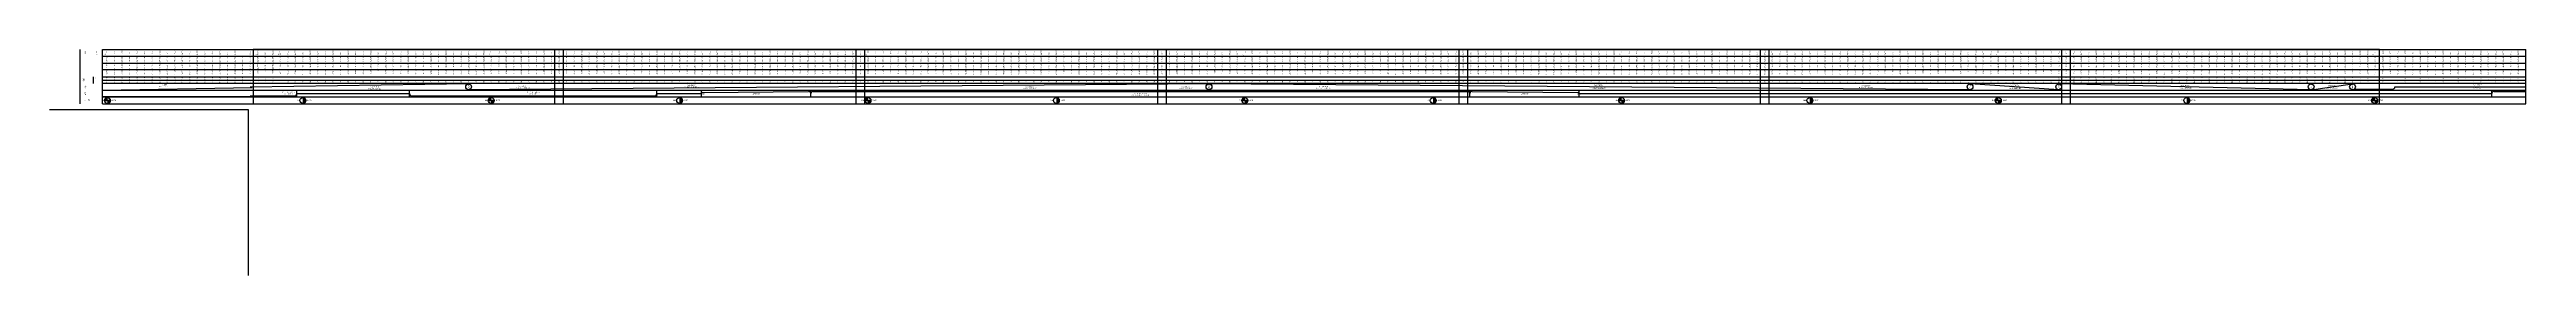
# Model space of a CAD drawing. Header units: millimetres. Extents: x -1499 to 6658, y -12483 to -6008.
# Drawn here: x 84 to 6658, y -12483 to -11883 of the extents above; entities that cross this region are included whole.
import ezdxf
from ezdxf.enums import TextEntityAlignment as Align

# ---------------------------------------------------------------- set-up
doc = ezdxf.new("R2010")
doc.units = ezdxf.units.MM
doc.linetypes.add('A-DOTLN01H', pattern=[0.125, 0, -0.125])
doc.layers.add('_와꾸', color=7, linetype='Continuous', plot=False)
for name, color, linetype in [('CR-GRID', 56, 'A-DOTLN01H'), ('CZ-TEX2', 3, 'Continuous'), ('일반문자', 3, 'Continuous'), ('표내용문자', 3, 'Continuous'), ('표보조선', 1, 'Continuous'), ('표제목문자', 6, 'Continuous'), ('표주요선', 1, 'Continuous')]:
    doc.layers.add(name, color=color, linetype=linetype)
doc.styles.get("Standard").update_dxf_attribs({"font": 'arial.ttf'})

# ---------------------------------------------------------------- blocks, each defined once
blk = doc.blocks.new('A$C556A73DE')
at = {"layer": '표내용문자', "color": 253}
for s, p in [('107.40', (1.56, -1.8)), ('124.79', (1.56, -19.8)), ('-17.39', (1.56, -37.8))]:
    blk.add_text(s, height=3, rotation=90, dxfattribs=at).set_placement(p, align=Align.RIGHT)

msp = doc.modelspace()

# ---------------------------------------------------------------- linework, layer by layer
msp.add_lwpolyline([(83.9, -12042.1), (611.2, -12042.1), (611.2, -12482.7)])
at = {"layer": '_와꾸', "color": 7, "true_color": 0xffffff}
for points in [[(624.2, -12027.1), (1448.2, -12027.1), (1448.2, -11883.1), (624.2, -11883.1)], [(1424.2, -12027.1), (2248.2, -12027.1), (2248.2, -11883.1), (1424.2, -11883.1)], [(2224.2, -12027.1), (3048.2, -12027.1), (3048.2, -11883.1), (2224.2, -11883.1)], [(3024.2, -12027.1), (3848.2, -12027.1), (3848.2, -11883.1), (3024.2, -11883.1)], [(3824.2, -12027.1), (4648.2, -12027.1), (4648.2, -11883.1), (3824.2, -11883.1)], [(4624.2, -12027.1), (5448.2, -12027.1), (5448.2, -11883.1), (4624.2, -11883.1)], [(5424.2, -12027.1), (6268.2, -12027.1), (6268.2, -11883.1), (5424.2, -11883.1)]]:
    msp.add_lwpolyline(points, close=True, dxfattribs=at)
at = {"layer": '표내용문자', "color": 253}
for p, q in [((229.9, -12017.4), (237.7, -12017.4)), ((237.7, -12017.5), (229.9, -12017.5)), ((237.7, -12017.6), (229.9, -12017.6)), ((229.9, -12017.6), (237.7, -12017.6)), ((229.9, -12017.7), (237.7, -12017.7)), ((229.9, -12017.8), (237.7, -12017.8)), ((237.7, -12017.8), (229.9, -12017.8)), ((229.9, -12017.9), (237.7, -12017.9)), ((237.7, -12017.9), (229.9, -12017.9)), ((237.7, -12018), (229.9, -12018)), ((237.7, -12018.1), (229.9, -12018.1)), ((229.9, -12018.1), (237.7, -12018.1)), ((230, -12016.8), (237.7, -12016.8)), ((237.7, -12016.8), (230, -12016.8)), ((230, -12016.9), (237.7, -12016.9)), ((237.7, -12016.9), (230, -12016.9)), ((237.7, -12017), (230, -12017)), ((237.7, -12017.1), (230, -12017.1)), ((230, -12017.1), (237.7, -12017.1)), ((230, -12017.2), (237.7, -12017.2)), ((230, -12017.3), (237.7, -12017.3)), ((237.7, -12017.3), (230, -12017.3)), ((237.7, -12017.4), (230, -12017.4)), ((230.1, -12016.3), (237.7, -12016.3)), ((237.7, -12016.3), (230.1, -12016.3)), ((230.1, -12016.4), (237.7, -12016.4)), ((237.7, -12016.4), (230.1, -12016.4)), ((237.7, -12016.5), (230.1, -12016.5)), ((237.7, -12016.6), (230.1, -12016.6)), ((230.1, -12016.6), (237.7, -12016.6)), ((230.1, -12016.7), (237.7, -12016.7)), ((230.2, -12015.9), (237.7, -12015.9)), ((237.7, -12015.9), (230.2, -12015.9)), ((237.7, -12016), (230.2, -12016)), ((237.7, -12016.1), (230.2, -12016.1)), ((230.2, -12016.1), (237.7, -12016.1)), ((230.2, -12016.2), (237.7, -12016.2)), ((237.7, -12015.6), (230.3, -12015.6)), ((230.3, -12015.7), (237.7, -12015.7)), ((230.3, -12015.8), (237.7, -12015.8)), ((237.7, -12015.8), (230.3, -12015.8)), ((230.4, -12015.3), (237.7, -12015.3)), ((230.4, -12015.4), (237.7, -12015.4)), ((237.7, -12015.4), (230.4, -12015.4)), ((237.7, -12015.5), (230.4, -12015.5)), ((230.4, -12015.6), (237.7, -12015.6)), ((237.7, -12015.1), (230.5, -12015.1)), ((230.5, -12015.1), (237.7, -12015.1)), ((230.5, -12015.2), (237.7, -12015.2)), ((237.7, -12015.3), (230.5, -12015.3)), ((230.6, -12014.9), (237.7, -12014.9)), ((237.7, -12014.9), (230.6, -12014.9)), ((237.7, -12015), (230.6, -12015)), ((237.7, -12014.6), (230.7, -12014.6)), ((230.7, -12014.7), (237.7, -12014.7)), ((230.7, -12014.8), (237.7, -12014.8)), ((237.7, -12014.8), (230.7, -12014.8)), ((230.8, -12014.4), (237.7, -12014.4)), ((237.7, -12014.5), (230.8, -12014.5)), ((230.8, -12014.6), (237.7, -12014.6)), ((230.9, -12014.3), (237.7, -12014.3)), ((237.7, -12014.3), (230.9, -12014.3)), ((237.7, -12014.4), (230.9, -12014.4)), ((237.7, -12014.1), (231, -12014.1)), ((231, -12014.2), (237.7, -12014.2)), ((231.1, -12013.9), (237.7, -12013.9)), ((237.7, -12014), (231.1, -12014)), ((231.1, -12014.1), (237.7, -12014.1)), ((231.2, -12013.8), (237.7, -12013.8)), ((237.7, -12013.9), (231.2, -12013.9)), ((237.7, -12013.6), (231.3, -12013.6)), ((231.3, -12013.7), (237.7, -12013.7)), ((237.7, -12013.8), (231.3, -12013.8)), ((237.7, -12013.5), (231.4, -12013.5)), ((231.4, -12013.6), (237.7, -12013.6)), ((231.5, -12013.4), (237.7, -12013.4)), ((237.7, -12013.4), (231.5, -12013.4)), ((231.6, -12013.3), (237.7, -12013.3)), ((237.7, -12013.3), (231.6, -12013.3)), ((237.7, -12013.1), (231.7, -12013.1)), ((231.7, -12013.2), (237.7, -12013.2)), ((237.7, -12013), (231.8, -12013)), ((231.8, -12013.1), (237.7, -12013.1)), ((231.9, -12012.9), (237.7, -12012.9)), ((237.7, -12012.9), (231.9, -12012.9)), ((232, -12012.8), (237.7, -12012.8)), ((232.1, -12012.7), (237.7, -12012.7)), ((237.7, -12012.8), (232.1, -12012.8)), ((237.7, -12012.6), (232.2, -12012.6)), ((232.2, -12012.6), (237.7, -12012.6)), ((237.7, -12012.5), (232.3, -12012.5)), ((232.4, -12012.4), (237.7, -12012.4)), ((237.7, -12012.4), (232.4, -12012.4)), ((232.5, -12012.3), (237.7, -12012.3)), ((237.7, -12012.3), (232.6, -12012.3)), ((237.7, -12012.1), (232.7, -12012.1)), ((232.7, -12012.2), (237.7, -12012.2)), ((232.8, -12012.1), (237.7, -12012.1)), ((237.7, -12012), (232.9, -12012)), ((233, -12011.9), (237.7, -12011.9)), ((233.1, -12011.8), (237.7, -12011.8)), ((237.7, -12011.9), (233.1, -12011.9)), ((237.7, -12011.8), (233.2, -12011.8)), ((233.3, -12011.7), (237.7, -12011.7)), ((237.7, -12011.6), (233.4, -12011.6)), ((233.5, -12011.6), (237.7, -12011.6)), ((237.7, -12011.5), (233.6, -12011.5)), ((233.7, -12011.4), (237.7, -12011.4)), ((237.7, -12011.4), (233.8, -12011.4)), ((233.9, -12011.3), (237.7, -12011.3)), ((237.7, -12011.3), (234, -12011.3)), ((234.2, -12011.2), (237.7, -12011.2)), ((237.7, -12011.1), (234.3, -12011.1)), ((234.4, -12011.1), (237.7, -12011.1)), ((237.7, -12011), (234.5, -12011)), ((234.7, -12010.9), (237.7, -12010.9)), ((237.7, -12010.9), (234.8, -12010.9)), ((235, -12010.8), (237.7, -12010.8)), ((237.7, -12010.8), (235.2, -12010.8)), ((235.4, -12010.7), (237.7, -12010.7)), ((237.7, -12010.6), (235.6, -12010.6)), ((235.8, -12010.6), (237.7, -12010.6)), ((237.7, -12010.5), (236.1, -12010.5)), ((237.7, -12010.4), (236.2, -12010.4)), ((236.2, -12010.5), (237.7, -12010.5)), ((236.2, -12010.6), (237.7, -12010.6)), ((237.7, -12010.6), (236.2, -12010.6)), ((237.7, -12010.7), (236.2, -12010.7)), ((236.2, -12010.8), (237.7, -12010.8)), ((236.2, -12010.9), (237.7, -12010.9)), ((237.7, -12010.9), (236.2, -12010.9)), ((237.7, -12011), (236.2, -12011)), ((236.2, -12011.1), (237.7, -12011.1)), ((236.2, -12011.2), (237.7, -12011.2)), ((237.7, -12011.2), (236.2, -12011.2)), ((237.7, -12011.3), (236.2, -12011.3)), ((236.2, -12011.4), (237.7, -12011.4)), ((236.2, -12011.5), (237.7, -12011.5)), ((237.7, -12011.5), (236.2, -12011.5)), ((237.7, -12011.6), (236.2, -12011.6)), ((236.2, -12011.7), (237.7, -12011.7)), ((236.2, -12011.8), (237.7, -12011.8)), ((237.7, -12011.8), (236.2, -12011.8)), ((237.7, -12011.9), (236.2, -12011.9)), ((236.2, -12012), (237.7, -12012)), ((236.2, -12012.1), (237.7, -12012.1)), ((237.7, -12012.1), (236.2, -12012.1)), ((237.7, -12012.2), (236.2, -12012.2)), ((236.2, -12012.3), (237.7, -12012.3)), ((236.2, -12012.4), (237.7, -12012.4)), ((237.7, -12012.4), (236.2, -12012.4)), ((237.7, -12012.5), (236.2, -12012.5)), ((236.2, -12012.6), (237.7, -12012.6)), ((236.2, -12012.7), (237.7, -12012.7)), ((237.7, -12012.7), (236.2, -12012.7)), ((237.7, -12012.8), (236.2, -12012.8)), ((236.2, -12012.9), (237.7, -12012.9)), ((236.2, -12013), (237.7, -12013)), ((237.7, -12013), (236.2, -12013)), ((237.7, -12013.1), (236.2, -12013.1)), ((236.2, -12013.2), (237.7, -12013.2)), ((236.2, -12013.3), (237.7, -12013.3)), ((237.7, -12013.3), (236.2, -12013.3)), ((237.7, -12013.4), (236.2, -12013.4)), ((236.2, -12013.5), (237.7, -12013.5)), ((236.2, -12013.6), (237.7, -12013.6)), ((237.7, -12013.6), (236.2, -12013.6)), ((237.7, -12013.7), (236.2, -12013.7)), ((236.2, -12013.8), (237.7, -12013.8)), ((236.2, -12013.9), (237.7, -12013.9)), ((237.7, -12013.9), (236.2, -12013.9)), ((237.7, -12014), (236.2, -12014)), ((236.2, -12014.1), (237.7, -12014.1)), ((236.2, -12014.2), (237.7, -12014.2)), ((237.7, -12014.2), (236.2, -12014.2)), ((237.7, -12014.3), (236.2, -12014.3)), ((236.2, -12014.4), (237.7, -12014.4)), ((236.2, -12014.5), (237.7, -12014.5)), ((237.7, -12014.5), (236.2, -12014.5)), ((237.7, -12014.6), (236.2, -12014.6)), ((236.2, -12014.7), (237.7, -12014.7)), ((236.2, -12014.8), (237.7, -12014.8)), ((237.7, -12014.8), (236.2, -12014.8)), ((237.7, -12014.9), (236.2, -12014.9)), ((236.2, -12015), (237.7, -12015)), ((236.2, -12015.1), (237.7, -12015.1)), ((237.7, -12015.1), (236.2, -12015.1)), ((237.7, -12015.2), (236.2, -12015.2)), ((236.2, -12015.3), (237.7, -12015.3)), ((236.2, -12015.4), (237.7, -12015.4)), ((237.7, -12015.4), (236.2, -12015.4)), ((237.7, -12015.5), (236.2, -12015.5)), ((236.2, -12015.6), (237.7, -12015.6)), ((236.2, -12015.7), (237.7, -12015.7)), ((237.7, -12015.7), (236.2, -12015.7)), ((237.7, -12015.8), (236.2, -12015.8)), ((236.2, -12015.9), (237.7, -12015.9)), ((236.2, -12016), (237.7, -12016)), ((237.7, -12016), (236.2, -12016)), ((237.7, -12016.1), (236.2, -12016.1)), ((236.2, -12016.2), (237.7, -12016.2)), ((236.2, -12016.3), (237.7, -12016.3)), ((237.7, -12016.3), (236.2, -12016.3)), ((237.7, -12016.4), (236.2, -12016.4)), ((236.2, -12016.5), (237.7, -12016.5)), ((236.2, -12016.6), (237.7, -12016.6)), ((237.7, -12016.6), (236.2, -12016.6)), ((237.7, -12016.7), (236.2, -12016.7)), ((236.2, -12016.8), (237.7, -12016.8)), ((236.2, -12016.9), (237.7, -12016.9)), ((237.7, -12016.9), (236.2, -12016.9)), ((237.7, -12017), (236.2, -12017)), ((236.2, -12017.1), (237.7, -12017.1)), ((236.2, -12017.2), (237.7, -12017.2)), ((237.7, -12017.2), (236.2, -12017.2)), ((237.7, -12017.3), (236.2, -12017.3)), ((236.2, -12017.4), (237.7, -12017.4)), ((236.2, -12017.5), (237.7, -12017.5)), ((237.7, -12017.5), (236.2, -12017.5)), ((237.7, -12017.6), (236.2, -12017.6)), ((236.2, -12017.7), (237.7, -12017.7)), ((236.2, -12017.8), (237.7, -12017.8)), ((237.7, -12017.8), (236.2, -12017.8)), ((237.7, -12017.9), (236.2, -12017.9)), ((236.2, -12018), (237.7, -12018)), ((237.7, -12018.1), (236.2, -12018.1)), ((236.4, -12010.4), (237.7, -12010.4)), ((236.6, -12010.3), (237.7, -12010.3)), ((237.7, -12010.4), (236.8, -12010.4)), ((237.7, -12018.1), (245.5, -12018.1)), ((245.5, -12018.1), (237.7, -12018.1)), ((245.5, -12018.2), (237.7, -12018.2)), ((237.7, -12018.2), (245.5, -12018.2)), ((245.5, -12018.2), (237.7, -12018.2)), ((237.7, -12018.3), (245.5, -12018.3)), ((245.5, -12018.3), (237.7, -12018.3)), ((237.7, -12018.4), (245.5, -12018.4)), ((245.5, -12018.4), (237.7, -12018.4)), ((245.5, -12018.4), (237.7, -12018.4)), ((237.7, -12018.4), (245.5, -12018.4)), ((245.5, -12018.5), (237.7, -12018.5)), ((237.7, -12018.5), (245.5, -12018.5)), ((237.7, -12018.6), (245.5, -12018.6)), ((237.7, -12018.6), (245.5, -12018.6)), ((245.5, -12018.6), (237.7, -12018.6)), ((237.7, -12018.7), (245.5, -12018.7)), ((245.5, -12018.7), (237.7, -12018.7)), ((237.7, -12018.7), (245.5, -12018.7)), ((245.5, -12018.7), (237.7, -12018.7)), ((245.5, -12018.8), (237.7, -12018.8)), ((245.5, -12018.8), (237.7, -12018.8)), ((237.7, -12018.9), (245.5, -12018.9)), ((245.5, -12018.9), (237.7, -12018.9)), ((237.7, -12018.9), (245.5, -12018.9)), ((237.7, -12019), (245.5, -12019)), ((245.5, -12019), (237.7, -12019)), ((237.7, -12019), (245.5, -12019)), ((245.4, -12019.1), (237.7, -12019.1)), ((237.7, -12019.1), (245.5, -12019.1)), ((245.5, -12019.1), (237.7, -12019.1)), ((237.7, -12019.2), (245.4, -12019.2)), ((237.7, -12019.2), (245.4, -12019.2)), ((245.4, -12019.2), (237.7, -12019.2)), ((237.7, -12019.3), (245.4, -12019.3)), ((245.4, -12019.3), (237.7, -12019.3)), ((245.4, -12019.3), (237.7, -12019.3)), ((245.4, -12019.4), (237.7, -12019.4)), ((245.4, -12019.4), (237.7, -12019.4)), ((237.7, -12019.4), (245.4, -12019.4)), ((237.7, -12019.5), (245.4, -12019.5)), ((237.7, -12019.5), (245.4, -12019.5)), ((237.7, -12019.6), (245.4, -12019.6)), ((245.4, -12019.6), (237.7, -12019.6)), ((237.7, -12019.6), (245.4, -12019.6)), ((245.4, -12019.6), (237.7, -12019.6)), ((245.3, -12019.7), (237.7, -12019.7)), ((237.7, -12019.7), (245.3, -12019.7)), ((245.4, -12019.7), (237.7, -12019.7)), ((237.7, -12019.8), (245.3, -12019.8)), ((245.3, -12019.8), (237.7, -12019.8)), ((237.7, -12019.9), (245.3, -12019.9)), ((245.3, -12019.9), (237.7, -12019.9)), ((245.3, -12019.9), (237.7, -12019.9)), ((237.7, -12019.9), (245.3, -12019.9)), ((245.3, -12020), (237.7, -12020)), ((237.7, -12020), (245.3, -12020)), ((237.7, -12020.1), (245.2, -12020.1)), ((237.7, -12020.1), (245.3, -12020.1)), ((245.3, -12020.1), (237.7, -12020.1)), ((237.7, -12020.2), (245.2, -12020.2)), ((245.2, -12020.2), (237.7, -12020.2)), ((237.7, -12020.2), (245.2, -12020.2)), ((245.2, -12020.2), (237.7, -12020.2)), ((245.2, -12020.3), (237.7, -12020.3)), ((245.2, -12020.3), (237.7, -12020.3)), ((237.7, -12020.4), (245.2, -12020.4)), ((245.2, -12020.4), (237.7, -12020.4)), ((237.7, -12020.4), (245.2, -12020.4)), ((237.7, -12020.5), (245.1, -12020.5)), ((245.1, -12020.5), (237.7, -12020.5)), ((237.7, -12020.5), (245.2, -12020.5)), ((245.1, -12020.6), (237.7, -12020.6)), ((237.7, -12020.6), (245.1, -12020.6)), ((245.1, -12020.6), (237.7, -12020.6)), ((237.7, -12020.7), (245.1, -12020.7)), ((237.7, -12020.7), (245.1, -12020.7)), ((245.1, -12020.7), (237.7, -12020.7)), ((237.7, -12020.8), (245, -12020.8)), ((245, -12020.8), (237.7, -12020.8)), ((245, -12020.8), (237.7, -12020.8)), ((245, -12020.9), (237.7, -12020.9)), ((245, -12020.9), (237.7, -12020.9)), ((237.7, -12020.9), (245, -12020.9)), ((237.7, -12021), (244.9, -12021)), ((237.7, -12021), (245, -12021)), ((237.7, -12021.1), (244.9, -12021.1)), ((244.9, -12021.1), (237.7, -12021.1)), ((237.7, -12021.1), (244.9, -12021.1)), ((244.9, -12021.1), (237.7, -12021.1)), ((244.9, -12021.2), (237.7, -12021.2)), ((237.7, -12021.2), (244.9, -12021.2)), ((244.9, -12021.2), (237.7, -12021.2)), ((237.7, -12021.3), (244.8, -12021.3)), ((244.8, -12021.3), (237.7, -12021.3)), ((237.7, -12021.4), (244.7, -12021.4)), ((244.8, -12021.4), (237.7, -12021.4)), ((244.8, -12021.4), (237.7, -12021.4)), ((237.7, -12021.4), (244.8, -12021.4)), ((244.7, -12021.5), (237.7, -12021.5)), ((237.7, -12021.5), (244.8, -12021.5)), ((237.7, -12021.6), (244.7, -12021.6)), ((237.7, -12021.6), (244.7, -12021.6)), ((244.7, -12021.6), (237.7, -12021.6)), ((237.7, -12021.7), (244.6, -12021.7)), ((244.6, -12021.7), (237.7, -12021.7)), ((237.7, -12021.7), (244.6, -12021.7)), ((244.7, -12021.7), (237.7, -12021.7)), ((244.6, -12021.8), (237.7, -12021.8)), ((244.6, -12021.8), (237.7, -12021.8)), ((237.7, -12021.9), (244.5, -12021.9)), ((244.5, -12021.9), (237.7, -12021.9)), ((237.7, -12021.9), (244.6, -12021.9)), ((237.7, -12022), (244.4, -12022)), ((244.5, -12022), (237.7, -12022)), ((237.7, -12022), (244.5, -12022)), ((244.4, -12022.1), (237.7, -12022.1)), ((237.7, -12022.1), (244.4, -12022.1)), ((244.5, -12022.1), (237.7, -12022.1)), ((237.7, -12022.2), (244.3, -12022.2)), ((237.7, -12022.2), (244.3, -12022.2)), ((244.4, -12022.2), (237.7, -12022.2)), ((237.7, -12022.3), (244.2, -12022.3)), ((244.3, -12022.3), (237.7, -12022.3)), ((244.3, -12022.3), (237.7, -12022.3)), ((244.2, -12022.4), (237.7, -12022.4)), ((244.2, -12022.4), (237.7, -12022.4)), ((237.7, -12022.4), (244.3, -12022.4)), ((237.7, -12022.5), (244.1, -12022.5)), ((237.7, -12022.5), (244.2, -12022.5)), ((237.7, -12022.6), (244, -12022.6)), ((244.1, -12022.6), (237.7, -12022.6)), ((237.7, -12022.6), (244.1, -12022.6)), ((244.1, -12022.6), (237.7, -12022.6)), ((244, -12022.7), (237.7, -12022.7)), ((237.7, -12022.7), (244, -12022.7)), ((244.1, -12022.7), (237.7, -12022.7)), ((237.7, -12022.8), (243.9, -12022.8)), ((244, -12022.8), (237.7, -12022.8)), ((237.7, -12022.9), (243.8, -12022.9)), ((243.9, -12022.9), (237.7, -12022.9)), ((243.9, -12022.9), (237.7, -12022.9)), ((237.7, -12022.9), (243.9, -12022.9)), ((243.7, -12023), (237.7, -12023)), ((237.7, -12023), (243.8, -12023)), ((237.7, -12023.1), (243.7, -12023.1)), ((237.7, -12023.1), (243.7, -12023.1)), ((243.8, -12023.1), (237.7, -12023.1)), ((237.7, -12023.2), (243.6, -12023.2)), ((243.6, -12023.2), (237.7, -12023.2)), ((237.7, -12023.2), (243.6, -12023.2)), ((243.7, -12023.2), (237.7, -12023.2)), ((243.5, -12023.3), (237.7, -12023.3)), ((243.6, -12023.3), (237.7, -12023.3)), ((237.7, -12023.4), (243.4, -12023.4)), ((243.4, -12023.4), (237.7, -12023.4)), ((237.7, -12023.4), (243.5, -12023.4)), ((237.7, -12023.5), (243.3, -12023.5)), ((243.3, -12023.5), (237.7, -12023.5)), ((237.7, -12023.5), (243.4, -12023.5)), ((243.2, -12023.6), (237.7, -12023.6)), ((237.7, -12023.6), (243.3, -12023.6)), ((243.3, -12023.6), (237.7, -12023.6)), ((237.7, -12023.7), (243.1, -12023.7)), ((237.7, -12023.7), (243.1, -12023.7)), ((243.2, -12023.7), (237.7, -12023.7)), ((237.7, -12023.8), (243, -12023.8)), ((243, -12023.8), (237.7, -12023.8)), ((243.1, -12023.8), (237.7, -12023.8)), ((242.9, -12023.9), (237.7, -12023.9)), ((242.9, -12023.9), (237.7, -12023.9)), ((237.7, -12023.9), (243, -12023.9)), ((237.7, -12024), (242.8, -12024)), ((237.7, -12024), (242.9, -12024)), ((237.7, -12024.1), (242.6, -12024.1)), ((242.7, -12024.1), (237.7, -12024.1)), ((237.7, -12024.1), (242.7, -12024.1)), ((242.8, -12024.1), (237.7, -12024.1)), ((242.5, -12024.2), (237.7, -12024.2)), ((237.7, -12024.2), (242.6, -12024.2)), ((242.6, -12024.2), (237.7, -12024.2)), ((237.7, -12024.3), (242.4, -12024.3)), ((242.5, -12024.3), (237.7, -12024.3)), ((237.7, -12024.4), (242.2, -12024.4)), ((242.3, -12024.4), (237.7, -12024.4)), ((242.3, -12024.4), (237.7, -12024.4)), ((237.7, -12024.4), (242.4, -12024.4)), ((242.1, -12024.5), (237.7, -12024.5)), ((237.7, -12024.5), (242.2, -12024.5)), ((237.7, -12024.6), (242, -12024.6)), ((237.7, -12024.6), (242, -12024.6)), ((242.1, -12024.6), (237.7, -12024.6)), ((237.7, -12024.7), (241.8, -12024.7)), ((241.9, -12024.7), (237.7, -12024.7)), ((237.7, -12024.7), (241.9, -12024.7)), ((242, -12024.7), (237.7, -12024.7)), ((241.6, -12024.8), (237.7, -12024.8)), ((241.8, -12024.8), (237.7, -12024.8)), ((237.7, -12024.9), (241.5, -12024.9)), ((241.5, -12024.9), (237.7, -12024.9)), ((237.7, -12024.9), (241.6, -12024.9)), ((237.7, -12025), (241.2, -12025)), ((241.4, -12025), (237.7, -12025)), ((237.7, -12025), (241.4, -12025)), ((241.1, -12025.1), (237.7, -12025.1)), ((237.7, -12025.1), (241.2, -12025.1)), ((241.3, -12025.1), (237.7, -12025.1)), ((237.7, -12025.2), (240.9, -12025.2)), ((237.7, -12025.2), (240.9, -12025.2)), ((241.1, -12025.2), (237.7, -12025.2)), ((237.7, -12025.3), (240.5, -12025.3)), ((240.7, -12025.3), (237.7, -12025.3)), ((240.8, -12025.3), (237.7, -12025.3)), ((240.3, -12025.4), (237.7, -12025.4)), ((240.5, -12025.4), (237.7, -12025.4)), ((237.7, -12025.4), (240.6, -12025.4)), ((237.7, -12025.5), (240.1, -12025.5)), ((237.7, -12025.5), (240.3, -12025.5)), ((237.7, -12025.6), (239.6, -12025.6)), ((239.9, -12025.6), (237.7, -12025.6)), ((237.7, -12025.6), (239.9, -12025.6)), ((240.1, -12025.6), (237.7, -12025.6)), ((239.2, -12025.7), (237.7, -12025.7)), ((237.7, -12025.7), (239.4, -12025.7)), ((239.7, -12025.7), (237.7, -12025.7)), ((237.7, -12025.8), (238.8, -12025.8)), ((239.1, -12025.8), (237.7, -12025.8)), ((237.7, -12025.9), (238.7, -12025.9)), ((6247.3, -12016.9), (6255.1, -12016.9)), ((6255.1, -12016.9), (6247.3, -12016.9)), ((6255.1, -12017), (6247.3, -12017)), ((6247.3, -12017.1), (6255.1, -12017.1)), ((6247.3, -12017.2), (6255.1, -12017.2)), ((6255.1, -12017.2), (6247.3, -12017.2)), ((6255.1, -12017.3), (6247.3, -12017.3)), ((6247.3, -12017.4), (6255.1, -12017.4)), ((6247.3, -12017.5), (6255.1, -12017.5)), ((6255.1, -12017.5), (6247.3, -12017.5)), ((6255.1, -12017.6), (6247.3, -12017.6)), ((6247.3, -12017.7), (6255.1, -12017.7)), ((6247.3, -12017.8), (6255.1, -12017.8)), ((6255.1, -12017.8), (6247.3, -12017.8)), ((6255.1, -12017.9), (6247.3, -12017.9)), ((6247.3, -12018), (6255.1, -12018)), ((6255.1, -12018.1), (6247.3, -12018.1)), ((6247.4, -12016.3), (6255.1, -12016.3)), ((6255.1, -12016.4), (6247.4, -12016.4)), ((6247.4, -12016.5), (6255.1, -12016.5)), ((6247.4, -12016.6), (6255.1, -12016.6)), ((6255.1, -12016.6), (6247.4, -12016.6)), ((6255.1, -12016.7), (6247.4, -12016.7)), ((6247.4, -12016.8), (6255.1, -12016.8)), ((6247.5, -12016), (6255.1, -12016)), ((6255.1, -12016), (6247.5, -12016)), ((6255.1, -12016.1), (6247.5, -12016.1)), ((6247.5, -12016.2), (6255.1, -12016.2)), ((6255.1, -12016.3), (6247.5, -12016.3)), ((6247.6, -12015.7), (6255.1, -12015.7)), ((6255.1, -12015.7), (6247.6, -12015.7)), ((6255.1, -12015.8), (6247.6, -12015.8)), ((6247.6, -12015.9), (6255.1, -12015.9)), ((6247.7, -12015.4), (6255.1, -12015.4)), ((6255.1, -12015.4), (6247.7, -12015.4)), ((6255.1, -12015.5), (6247.7, -12015.5)), ((6247.7, -12015.6), (6255.1, -12015.6)), ((6247.8, -12015.1), (6255.1, -12015.1)), ((6255.1, -12015.2), (6247.8, -12015.2)), ((6247.8, -12015.3), (6255.1, -12015.3)), ((6255.1, -12014.9), (6247.9, -12014.9)), ((6247.9, -12015), (6255.1, -12015)), ((6255.1, -12015.1), (6247.9, -12015.1)), ((6248, -12014.7), (6255.1, -12014.7)), ((6248, -12014.8), (6255.1, -12014.8)), ((6255.1, -12014.8), (6248, -12014.8)), ((6248.1, -12014.5), (6255.1, -12014.5)), ((6255.1, -12014.5), (6248.1, -12014.5)), ((6255.1, -12014.6), (6248.1, -12014.6)), ((6255.1, -12014.3), (6248.2, -12014.3)), ((6248.2, -12014.4), (6255.1, -12014.4)), ((6248.3, -12014.1), (6255.1, -12014.1)), ((6248.3, -12014.2), (6255.1, -12014.2)), ((6255.1, -12014.2), (6248.3, -12014.2)), ((6248.4, -12013.9), (6255.1, -12013.9)), ((6255.1, -12014), (6248.4, -12014)), ((6248.5, -12013.8), (6255.1, -12013.8)), ((6255.1, -12013.9), (6248.5, -12013.9)), ((6248.6, -12013.6), (6255.1, -12013.6)), ((6255.1, -12013.7), (6248.6, -12013.7)), ((6248.7, -12013.5), (6255.1, -12013.5)), ((6255.1, -12013.6), (6248.7, -12013.6)), ((6248.8, -12013.3), (6255.1, -12013.3)), ((6255.1, -12013.4), (6248.8, -12013.4)), ((6255.1, -12013.3), (6248.9, -12013.3)), ((6255.1, -12013.1), (6249, -12013.1)), ((6249, -12013.2), (6255.1, -12013.2)), ((6249.1, -12013), (6255.1, -12013)), ((6249.2, -12012.9), (6255.1, -12012.9)), ((6255.1, -12013), (6249.2, -12013)), ((6255.1, -12012.8), (6249.3, -12012.8)), ((6249.4, -12012.7), (6255.1, -12012.7)), ((6255.1, -12012.7), (6249.4, -12012.7)), ((6249.5, -12012.6), (6255.1, -12012.6)), ((6249.6, -12012.4), (6255.1, -12012.4)), ((6255.1, -12012.5), (6249.6, -12012.5)), ((6255.1, -12012.4), (6249.7, -12012.4)), ((6249.8, -12012.3), (6255.1, -12012.3)), ((6255.1, -12012.2), (6249.9, -12012.2)), ((6250, -12012.1), (6255.1, -12012.1)), ((6255.1, -12012.1), (6250.1, -12012.1)), ((6250.2, -12012), (6255.1, -12012)), ((6255.1, -12011.9), (6250.3, -12011.9)), ((6250.4, -12011.8), (6255.1, -12011.8)), ((6255.1, -12011.8), (6250.5, -12011.8)), ((6250.6, -12011.7), (6255.1, -12011.7)), ((6255.1, -12011.6), (6250.7, -12011.6)), ((6250.8, -12011.5), (6255.1, -12011.5)), ((6255.1, -12011.5), (6250.9, -12011.5)), ((6251, -12011.4), (6255.1, -12011.4)), ((6255.1, -12011.3), (6251.1, -12011.3)), ((6251.3, -12011.2), (6255.1, -12011.2)), ((6255.1, -12011.2), (6251.4, -12011.2)), ((6251.6, -12011.1), (6255.1, -12011.1)), ((6255.1, -12011), (6251.7, -12011)), ((6251.9, -12010.9), (6255.1, -12010.9)), ((6255.1, -12010.9), (6252.1, -12010.9)), ((6252.2, -12010.8), (6255.1, -12010.8)), ((6255.1, -12010.7), (6252.4, -12010.7)), ((6252.7, -12010.6), (6255.1, -12010.6)), ((6255.1, -12010.6), (6252.9, -12010.6)), ((6253.2, -12010.5), (6255.1, -12010.5)), ((6255.1, -12010.4), (6253.5, -12010.4)), ((6254, -12010.3), (6255.1, -12010.3)), ((6255.1, -12018.1), (6262.9, -12018.1)), ((6262.9, -12018.1), (6255.1, -12018.1)), ((6262.9, -12018.2), (6255.1, -12018.2)), ((6255.1, -12018.3), (6262.8, -12018.3)), ((6255.1, -12018.4), (6262.8, -12018.4)), ((6262.8, -12018.4), (6255.1, -12018.4)), ((6262.8, -12018.5), (6255.1, -12018.5)), ((6255.1, -12018.6), (6262.8, -12018.6)), ((6255.1, -12018.7), (6262.8, -12018.7)), ((6262.8, -12018.7), (6255.1, -12018.7)), ((6262.8, -12018.8), (6255.1, -12018.8)), ((6255.1, -12018.9), (6262.8, -12018.9)), ((6255.1, -12019), (6262.8, -12019)), ((6262.8, -12019), (6255.1, -12019)), ((6262.8, -12019.1), (6255.1, -12019.1)), ((6255.1, -12019.2), (6262.8, -12019.2)), ((6255.1, -12019.3), (6262.7, -12019.3)), ((6262.8, -12019.3), (6255.1, -12019.3)), ((6262.7, -12019.4), (6255.1, -12019.4)), ((6255.1, -12019.5), (6262.7, -12019.5)), ((6255.1, -12019.6), (6262.7, -12019.6)), ((6262.7, -12019.6), (6255.1, -12019.6)), ((6262.7, -12019.7), (6255.1, -12019.7)), ((6255.1, -12019.8), (6262.7, -12019.8)), ((6255.1, -12019.9), (6262.6, -12019.9)), ((6262.6, -12019.9), (6255.1, -12019.9)), ((6262.6, -12020), (6255.1, -12020)), ((6255.1, -12020.1), (6262.6, -12020.1)), ((6255.1, -12020.2), (6262.5, -12020.2)), ((6262.6, -12020.2), (6255.1, -12020.2)), ((6262.5, -12020.3), (6255.1, -12020.3)), ((6255.1, -12020.4), (6262.5, -12020.4)), ((6255.1, -12020.5), (6262.4, -12020.5)), ((6262.5, -12020.5), (6255.1, -12020.5)), ((6262.4, -12020.6), (6255.1, -12020.6)), ((6255.1, -12020.7), (6262.4, -12020.7)), ((6255.1, -12020.8), (6262.3, -12020.8)), ((6262.4, -12020.8), (6255.1, -12020.8)), ((6262.3, -12020.9), (6255.1, -12020.9)), ((6255.1, -12021), (6262.3, -12021)), ((6255.1, -12021.1), (6262.2, -12021.1)), ((6262.3, -12021.1), (6255.1, -12021.1)), ((6262.2, -12021.2), (6255.1, -12021.2)), ((6255.1, -12021.3), (6262.2, -12021.3)), ((6255.1, -12021.4), (6262.1, -12021.4)), ((6262.1, -12021.4), (6255.1, -12021.4)), ((6262, -12021.5), (6255.1, -12021.5)), ((6255.1, -12021.6), (6262, -12021.6)), ((6255.1, -12021.7), (6261.9, -12021.7)), ((6262, -12021.7), (6255.1, -12021.7)), ((6261.9, -12021.8), (6255.1, -12021.8)), ((6255.1, -12021.9), (6261.9, -12021.9)), ((6255.1, -12022), (6261.8, -12022)), ((6261.8, -12022), (6255.1, -12022)), ((6261.7, -12022.1), (6255.1, -12022.1)), ((6255.1, -12022.2), (6261.7, -12022.2)), ((6255.1, -12022.3), (6261.6, -12022.3)), ((6261.6, -12022.3), (6255.1, -12022.3)), ((6261.5, -12022.4), (6255.1, -12022.4)), ((6255.1, -12022.5), (6261.5, -12022.5)), ((6255.1, -12022.6), (6261.4, -12022.6)), ((6261.4, -12022.6), (6255.1, -12022.6)), ((6261.3, -12022.7), (6255.1, -12022.7)), ((6255.1, -12022.8), (6261.3, -12022.8)), ((6255.1, -12022.9), (6261.1, -12022.9)), ((6261.2, -12022.9), (6255.1, -12022.9)), ((6261.1, -12023), (6255.1, -12023)), ((6255.1, -12023.1), (6261, -12023.1)), ((6255.1, -12023.2), (6260.9, -12023.2)), ((6261, -12023.2), (6255.1, -12023.2)), ((6260.8, -12023.3), (6255.1, -12023.3)), ((6255.1, -12023.4), (6260.8, -12023.4)), ((6255.1, -12023.5), (6260.6, -12023.5)), ((6260.7, -12023.5), (6255.1, -12023.5)), ((6260.5, -12023.6), (6255.1, -12023.6)), ((6255.1, -12023.7), (6260.5, -12023.7)), ((6255.1, -12023.8), (6260.3, -12023.8)), ((6260.4, -12023.8), (6255.1, -12023.8)), ((6260.2, -12023.9), (6255.1, -12023.9)), ((6255.1, -12024), (6260.1, -12024)), ((6255.1, -12024.1), (6259.9, -12024.1)), ((6260, -12024.1), (6255.1, -12024.1)), ((6259.9, -12024.2), (6255.1, -12024.2)), ((6255.1, -12024.3), (6259.8, -12024.3)), ((6255.1, -12024.4), (6259.5, -12024.4)), ((6259.7, -12024.4), (6255.1, -12024.4)), ((6259.4, -12024.5), (6255.1, -12024.5)), ((6255.1, -12024.6), (6259.3, -12024.6)), ((6255.1, -12024.7), (6259.1, -12024.7)), ((6259.2, -12024.7), (6255.1, -12024.7)), ((6259, -12024.8), (6255.1, -12024.8)), ((6255.1, -12024.9), (6258.8, -12024.9)), ((6255.1, -12025), (6258.5, -12025)), ((6258.7, -12025), (6255.1, -12025)), ((6258.4, -12025.1), (6255.1, -12025.1)), ((6255.1, -12025.2), (6258.2, -12025.2)), ((6255.1, -12025.3), (6257.9, -12025.3)), ((6258.1, -12025.3), (6255.1, -12025.3)), ((6257.7, -12025.4), (6255.1, -12025.4)), ((6255.1, -12025.5), (6257.4, -12025.5)), ((6255.1, -12025.6), (6256.9, -12025.6)), ((6257.2, -12025.6), (6255.1, -12025.6)), ((6256.6, -12025.7), (6255.1, -12025.7)), ((6255.1, -12025.8), (6256.1, -12025.8))]:
    msp.add_line(p, q, dxfattribs=at)
at = {"layer": '표내용문자'}
for p, q in [((757.2, -12010.3), (756.2, -12010.3)), ((756.2, -12010.4), (757.7, -12010.4)), ((758, -12010.5), (756.2, -12010.5)), ((758.5, -12010.6), (756.2, -12010.6)), ((756.2, -12010.6), (758.3, -12010.6)), ((756.2, -12010.7), (758.8, -12010.7)), ((759, -12010.8), (756.2, -12010.8)), ((759.3, -12010.9), (756.2, -12010.9)), ((756.2, -12010.9), (759.2, -12010.9)), ((756.2, -12011), (759.5, -12011)), ((759.6, -12011.1), (756.2, -12011.1)), ((759.9, -12011.2), (756.2, -12011.2)), ((756.2, -12011.2), (759.8, -12011.2)), ((756.2, -12011.3), (760.1, -12011.3)), ((760.2, -12011.4), (756.2, -12011.4)), ((760.4, -12011.5), (756.2, -12011.5)), ((756.2, -12011.5), (760.3, -12011.5)), ((756.2, -12011.6), (760.5, -12011.6)), ((760.7, -12011.7), (756.2, -12011.7)), ((760.9, -12011.8), (756.2, -12011.8)), ((756.2, -12011.8), (760.8, -12011.8)), ((756.2, -12011.9), (761, -12011.9)), ((761, -12012), (756.2, -12012)), ((761.2, -12012.1), (756.2, -12012.1)), ((756.2, -12012.1), (761.1, -12012.1)), ((756.2, -12012.2), (761.3, -12012.2)), ((761.4, -12012.3), (756.2, -12012.3)), ((761.6, -12012.4), (756.2, -12012.4)), ((756.2, -12012.4), (761.5, -12012.4)), ((756.2, -12012.5), (761.6, -12012.5)), ((761.7, -12012.6), (756.2, -12012.6)), ((761.9, -12012.7), (756.2, -12012.7)), ((756.2, -12012.7), (761.8, -12012.7)), ((756.2, -12012.8), (761.9, -12012.8)), ((762, -12012.9), (756.2, -12012.9)), ((762.1, -12013), (756.2, -12013)), ((756.2, -12013), (762.1, -12013)), ((756.2, -12013.1), (762.2, -12013.1)), ((762.2, -12013.2), (756.2, -12013.2)), ((762.4, -12013.3), (756.2, -12013.3)), ((756.2, -12013.3), (762.3, -12013.3)), ((756.2, -12013.4), (762.4, -12013.4)), ((762.5, -12013.5), (756.2, -12013.5)), ((762.6, -12013.6), (756.2, -12013.6)), ((756.2, -12013.6), (762.5, -12013.6)), ((756.2, -12013.7), (762.6, -12013.7)), ((762.7, -12013.8), (756.2, -12013.8)), ((762.8, -12013.9), (756.2, -12013.9)), ((756.2, -12013.9), (762.7, -12013.9)), ((756.2, -12014), (762.8, -12014)), ((762.9, -12014.1), (756.2, -12014.1)), ((763, -12014.2), (756.2, -12014.2)), ((756.2, -12014.2), (762.9, -12014.2)), ((756.2, -12014.3), (763, -12014.3)), ((763, -12014.4), (756.2, -12014.4)), ((763.1, -12014.5), (756.2, -12014.5)), ((756.2, -12014.5), (763.1, -12014.5)), ((756.2, -12014.6), (763.2, -12014.6)), ((763.2, -12014.7), (756.2, -12014.7)), ((763.3, -12014.8), (756.2, -12014.8)), ((756.2, -12014.8), (763.2, -12014.8)), ((756.2, -12014.9), (763.3, -12014.9)), ((763.3, -12015), (756.2, -12015)), ((763.4, -12015.1), (756.2, -12015.1)), ((756.2, -12015.1), (763.4, -12015.1)), ((756.2, -12015.2), (763.4, -12015.2)), ((763.4, -12015.3), (756.2, -12015.3)), ((763.5, -12015.4), (756.2, -12015.4)), ((756.2, -12015.4), (763.5, -12015.4)), ((756.2, -12015.5), (763.5, -12015.5)), ((763.6, -12015.6), (756.2, -12015.6)), ((763.6, -12015.7), (756.2, -12015.7)), ((756.2, -12015.7), (763.6, -12015.7)), ((756.2, -12015.8), (763.6, -12015.8)), ((763.6, -12015.9), (756.2, -12015.9)), ((763.7, -12016), (756.2, -12016)), ((756.2, -12016), (763.7, -12016)), ((756.2, -12016.1), (763.7, -12016.1)), ((763.7, -12016.2), (756.2, -12016.2)), ((763.8, -12016.3), (756.2, -12016.3)), ((756.2, -12016.3), (763.7, -12016.3)), ((756.2, -12016.4), (763.8, -12016.4)), ((763.8, -12016.5), (756.2, -12016.5)), ((763.8, -12016.6), (756.2, -12016.6)), ((756.2, -12016.6), (763.8, -12016.6)), ((756.2, -12016.7), (763.8, -12016.7)), ((763.9, -12016.8), (756.2, -12016.8)), ((763.9, -12016.9), (756.2, -12016.9)), ((756.2, -12016.9), (763.9, -12016.9)), ((756.2, -12017), (763.9, -12017)), ((763.9, -12017.1), (756.2, -12017.1)), ((763.9, -12017.2), (756.2, -12017.2)), ((756.2, -12017.2), (763.9, -12017.2)), ((756.2, -12017.3), (763.9, -12017.3)), ((763.9, -12017.4), (756.2, -12017.4)), ((763.9, -12017.5), (756.2, -12017.5)), ((756.2, -12017.5), (763.9, -12017.5)), ((756.2, -12017.6), (763.9, -12017.6)), ((763.9, -12017.7), (756.2, -12017.7)), ((764, -12017.8), (756.2, -12017.8)), ((756.2, -12017.8), (764, -12017.8)), ((756.2, -12017.9), (764, -12017.9)), ((764, -12018), (756.2, -12018)), ((756.2, -12018.1), (764, -12018.1)), ((764, -12018.1), (756.2, -12018.1)), ((756.2, -12018.1), (764, -12018.1)), ((764, -12018.2), (756.2, -12018.2)), ((756.2, -12018.3), (764, -12018.3)), ((756.2, -12018.4), (763.9, -12018.4)), ((764, -12018.4), (756.2, -12018.4)), ((763.9, -12018.5), (756.2, -12018.5)), ((756.2, -12018.6), (763.9, -12018.6)), ((756.2, -12018.7), (763.9, -12018.7)), ((763.9, -12018.7), (756.2, -12018.7)), ((763.9, -12018.8), (756.2, -12018.8)), ((756.2, -12018.9), (763.9, -12018.9)), ((756.2, -12019), (763.9, -12019)), ((763.9, -12019), (756.2, -12019)), ((763.9, -12019.1), (756.2, -12019.1)), ((756.2, -12019.2), (763.9, -12019.2)), ((756.2, -12019.3), (763.9, -12019.3)), ((763.9, -12019.3), (756.2, -12019.3)), ((763.8, -12019.4), (756.2, -12019.4)), ((756.2, -12019.5), (763.8, -12019.5)), ((756.2, -12019.6), (763.8, -12019.6)), ((763.8, -12019.6), (756.2, -12019.6)), ((763.8, -12019.7), (756.2, -12019.7)), ((756.2, -12019.8), (763.8, -12019.8)), ((756.2, -12019.9), (763.7, -12019.9)), ((763.7, -12019.9), (756.2, -12019.9)), ((763.7, -12020), (756.2, -12020)), ((756.2, -12020.1), (763.7, -12020.1)), ((756.2, -12020.2), (763.6, -12020.2)), ((763.7, -12020.2), (756.2, -12020.2)), ((763.6, -12020.3), (756.2, -12020.3)), ((756.2, -12020.4), (763.6, -12020.4)), ((756.2, -12020.5), (763.6, -12020.5)), ((763.6, -12020.5), (756.2, -12020.5)), ((763.5, -12020.6), (756.2, -12020.6)), ((756.2, -12020.7), (763.5, -12020.7)), ((756.2, -12020.8), (763.4, -12020.8)), ((763.5, -12020.8), (756.2, -12020.8)), ((763.4, -12020.9), (756.2, -12020.9)), ((756.2, -12021), (763.4, -12021)), ((756.2, -12021.1), (763.3, -12021.1)), ((763.4, -12021.1), (756.2, -12021.1)), ((763.3, -12021.2), (756.2, -12021.2)), ((756.2, -12021.3), (763.3, -12021.3)), ((756.2, -12021.4), (763.2, -12021.4)), ((763.2, -12021.4), (756.2, -12021.4)), ((763.2, -12021.5), (756.2, -12021.5)), ((756.2, -12021.6), (763.1, -12021.6)), ((756.2, -12021.7), (763, -12021.7)), ((763.1, -12021.7), (756.2, -12021.7)), ((763, -12021.8), (756.2, -12021.8)), ((756.2, -12021.9), (763, -12021.9)), ((756.2, -12022), (762.9, -12022)), ((762.9, -12022), (756.2, -12022)), ((762.8, -12022.1), (756.2, -12022.1)), ((756.2, -12022.2), (762.8, -12022.2)), ((756.2, -12022.3), (762.7, -12022.3)), ((762.7, -12022.3), (756.2, -12022.3)), ((762.6, -12022.4), (756.2, -12022.4)), ((756.2, -12022.5), (762.6, -12022.5)), ((756.2, -12022.6), (762.5, -12022.6)), ((762.5, -12022.6), (756.2, -12022.6)), ((762.4, -12022.7), (756.2, -12022.7)), ((756.2, -12022.8), (762.4, -12022.8)), ((756.2, -12022.9), (762.2, -12022.9)), ((762.3, -12022.9), (756.2, -12022.9)), ((762.2, -12023), (756.2, -12023)), ((756.2, -12023.1), (762.1, -12023.1)), ((756.2, -12023.2), (762, -12023.2)), ((762.1, -12023.2), (756.2, -12023.2)), ((761.9, -12023.3), (756.2, -12023.3)), ((756.2, -12023.4), (761.9, -12023.4)), ((756.2, -12023.5), (761.7, -12023.5)), ((761.8, -12023.5), (756.2, -12023.5)), ((761.6, -12023.6), (756.2, -12023.6)), ((756.2, -12023.7), (761.6, -12023.7)), ((756.2, -12023.8), (761.4, -12023.8)), ((761.5, -12023.8), (756.2, -12023.8)), ((761.3, -12023.9), (756.2, -12023.9)), ((756.2, -12024), (761.2, -12024)), ((756.2, -12024.1), (761, -12024.1)), ((761.1, -12024.1), (756.2, -12024.1)), ((761, -12024.2), (756.2, -12024.2)), ((756.2, -12024.3), (760.9, -12024.3)), ((756.2, -12024.4), (760.7, -12024.4)), ((760.8, -12024.4), (756.2, -12024.4)), ((760.5, -12024.5), (756.2, -12024.5)), ((756.2, -12024.6), (760.4, -12024.6)), ((756.2, -12024.7), (760.2, -12024.7)), ((760.3, -12024.7), (756.2, -12024.7)), ((760.1, -12024.8), (756.2, -12024.8)), ((756.2, -12024.9), (759.9, -12024.9)), ((756.2, -12025), (759.6, -12025)), ((759.8, -12025), (756.2, -12025)), ((759.5, -12025.1), (756.2, -12025.1)), ((756.2, -12025.2), (759.3, -12025.2)), ((756.2, -12025.3), (759, -12025.3)), ((759.2, -12025.3), (756.2, -12025.3)), ((758.8, -12025.4), (756.2, -12025.4)), ((756.2, -12025.5), (758.5, -12025.5)), ((756.2, -12025.6), (758, -12025.6)), ((758.3, -12025.6), (756.2, -12025.6)), ((757.7, -12025.7), (756.2, -12025.7)), ((756.2, -12025.8), (757.2, -12025.8)), ((1248.4, -12016.9), (1256.2, -12016.9)), ((1256.2, -12017), (1248.4, -12017)), ((1248.4, -12017.1), (1256.2, -12017.1)), ((1248.4, -12017.2), (1256.2, -12017.2)), ((1256.2, -12017.2), (1248.4, -12017.2)), ((1256.2, -12017.3), (1248.4, -12017.3)), ((1248.4, -12017.4), (1256.2, -12017.4)), ((1248.4, -12017.5), (1256.2, -12017.5)), ((1256.2, -12017.5), (1248.4, -12017.5)), ((1256.2, -12017.6), (1248.4, -12017.6)), ((1248.4, -12017.7), (1256.2, -12017.7)), ((1248.4, -12017.8), (1256.2, -12017.8)), ((1256.2, -12017.8), (1248.4, -12017.8)), ((1256.2, -12017.9), (1248.4, -12017.9)), ((1248.4, -12018), (1256.2, -12018)), ((1256.2, -12018.1), (1248.4, -12018.1)), ((1256.2, -12016.4), (1248.5, -12016.4)), ((1248.5, -12016.5), (1256.2, -12016.5)), ((1248.5, -12016.6), (1256.2, -12016.6)), ((1256.2, -12016.6), (1248.5, -12016.6)), ((1256.2, -12016.7), (1248.5, -12016.7)), ((1248.5, -12016.8), (1256.2, -12016.8)), ((1256.2, -12016.9), (1248.5, -12016.9)), ((1248.6, -12016), (1256.2, -12016)), ((1256.2, -12016), (1248.6, -12016)), ((1256.2, -12016.1), (1248.6, -12016.1)), ((1248.6, -12016.2), (1256.2, -12016.2)), ((1248.6, -12016.3), (1256.2, -12016.3)), ((1256.2, -12016.3), (1248.6, -12016.3)), ((1248.7, -12015.7), (1256.2, -12015.7)), ((1256.2, -12015.7), (1248.7, -12015.7)), ((1256.2, -12015.8), (1248.7, -12015.8)), ((1248.7, -12015.9), (1256.2, -12015.9)), ((1248.8, -12015.4), (1256.2, -12015.4)), ((1256.2, -12015.4), (1248.8, -12015.4)), ((1256.2, -12015.5), (1248.8, -12015.5)), ((1248.8, -12015.6), (1256.2, -12015.6)), ((1248.9, -12015.1), (1256.2, -12015.1)), ((1256.2, -12015.2), (1248.9, -12015.2)), ((1248.9, -12015.3), (1256.2, -12015.3)), ((1256.2, -12014.9), (1249, -12014.9)), ((1249, -12015), (1256.2, -12015)), ((1256.2, -12015.1), (1249, -12015.1)), ((1249.1, -12014.7), (1256.2, -12014.7)), ((1249.1, -12014.8), (1256.2, -12014.8)), ((1256.2, -12014.8), (1249.1, -12014.8)), ((1249.2, -12014.5), (1256.2, -12014.5)), ((1256.2, -12014.5), (1249.2, -12014.5)), ((1256.2, -12014.6), (1249.2, -12014.6)), ((1256.2, -12014.3), (1249.3, -12014.3)), ((1249.3, -12014.4), (1256.2, -12014.4)), ((1249.4, -12014.1), (1256.2, -12014.1)), ((1249.4, -12014.2), (1256.2, -12014.2)), ((1256.2, -12014.2), (1249.4, -12014.2)), ((1249.5, -12013.9), (1256.2, -12013.9)), ((1256.2, -12014), (1249.5, -12014)), ((1249.6, -12013.8), (1256.2, -12013.8)), ((1256.2, -12013.9), (1249.6, -12013.9)), ((1249.7, -12013.6), (1256.2, -12013.6)), ((1256.2, -12013.7), (1249.7, -12013.7)), ((1249.8, -12013.5), (1256.2, -12013.5)), ((1256.2, -12013.6), (1249.8, -12013.6)), ((1256.2, -12013.4), (1249.9, -12013.4)), ((1250, -12013.3), (1256.2, -12013.3)), ((1256.2, -12013.3), (1250, -12013.3)), ((1256.2, -12013.1), (1250.1, -12013.1)), ((1250.1, -12013.2), (1256.2, -12013.2)), ((1250.2, -12013), (1256.2, -12013)), ((1250.3, -12012.9), (1256.2, -12012.9)), ((1256.2, -12013), (1250.3, -12013)), ((1256.2, -12012.8), (1250.4, -12012.8)), ((1250.5, -12012.7), (1256.2, -12012.7)), ((1256.2, -12012.7), (1250.5, -12012.7)), ((1250.6, -12012.6), (1256.2, -12012.6)), ((1256.2, -12012.5), (1250.7, -12012.5)), ((1250.8, -12012.4), (1256.2, -12012.4)), ((1256.2, -12012.4), (1250.8, -12012.4)), ((1250.9, -12012.3), (1256.2, -12012.3)), ((1256.2, -12012.2), (1251, -12012.2)), ((1251.1, -12012.1), (1256.2, -12012.1)), ((1256.2, -12012.1), (1251.2, -12012.1)), ((1251.3, -12012), (1256.2, -12012)), ((1256.2, -12011.9), (1251.4, -12011.9)), ((1251.5, -12011.8), (1256.2, -12011.8)), ((1256.2, -12011.8), (1251.6, -12011.8)), ((1251.7, -12011.7), (1256.2, -12011.7)), ((1256.2, -12011.6), (1251.8, -12011.6)), ((1251.9, -12011.5), (1256.2, -12011.5)), ((1256.2, -12011.5), (1252, -12011.5)), ((1252.1, -12011.4), (1256.2, -12011.4)), ((1256.2, -12011.3), (1252.2, -12011.3)), ((1252.4, -12011.2), (1256.2, -12011.2)), ((1256.2, -12011.2), (1252.5, -12011.2)), ((1252.7, -12011.1), (1256.2, -12011.1)), ((1256.2, -12011), (1252.8, -12011)), ((1253, -12010.9), (1256.2, -12010.9)), ((1256.2, -12010.9), (1253.2, -12010.9)), ((1253.3, -12010.8), (1256.2, -12010.8)), ((1256.2, -12010.7), (1253.5, -12010.7)), ((1253.8, -12010.6), (1256.2, -12010.6)), ((1256.2, -12010.6), (1254, -12010.6)), ((1254.3, -12010.5), (1256.2, -12010.5)), ((1256.2, -12010.4), (1254.6, -12010.4)), ((1255.1, -12010.3), (1256.2, -12010.3)), ((1256.2, -12018.1), (1264, -12018.1)), ((1264, -12018.1), (1256.2, -12018.1)), ((1264, -12018.2), (1256.2, -12018.2)), ((1256.2, -12018.3), (1264, -12018.3)), ((1256.2, -12018.4), (1263.9, -12018.4)), ((1264, -12018.4), (1256.2, -12018.4)), ((1263.9, -12018.5), (1256.2, -12018.5)), ((1256.2, -12018.6), (1263.9, -12018.6)), ((1256.2, -12018.7), (1263.9, -12018.7)), ((1263.9, -12018.7), (1256.2, -12018.7)), ((1263.9, -12018.8), (1256.2, -12018.8)), ((1256.2, -12018.9), (1263.9, -12018.9)), ((1256.2, -12019), (1263.9, -12019)), ((1263.9, -12019), (1256.2, -12019)), ((1263.9, -12019.1), (1256.2, -12019.1)), ((1256.2, -12019.2), (1263.9, -12019.2)), ((1256.2, -12019.3), (1263.9, -12019.3)), ((1263.9, -12019.3), (1256.2, -12019.3)), ((1263.8, -12019.4), (1256.2, -12019.4)), ((1256.2, -12019.5), (1263.8, -12019.5)), ((1256.2, -12019.6), (1263.8, -12019.6)), ((1263.8, -12019.6), (1256.2, -12019.6)), ((1263.8, -12019.7), (1256.2, -12019.7)), ((1256.2, -12019.8), (1263.8, -12019.8)), ((1256.2, -12019.9), (1263.7, -12019.9)), ((1263.7, -12019.9), (1256.2, -12019.9)), ((1263.7, -12020), (1256.2, -12020)), ((1256.2, -12020.1), (1263.7, -12020.1)), ((1256.2, -12020.2), (1263.6, -12020.2)), ((1263.7, -12020.2), (1256.2, -12020.2)), ((1263.6, -12020.3), (1256.2, -12020.3)), ((1256.2, -12020.4), (1263.6, -12020.4)), ((1256.2, -12020.5), (1263.6, -12020.5)), ((1263.6, -12020.5), (1256.2, -12020.5)), ((1263.5, -12020.6), (1256.2, -12020.6)), ((1256.2, -12020.7), (1263.5, -12020.7)), ((1256.2, -12020.8), (1263.4, -12020.8)), ((1263.5, -12020.8), (1256.2, -12020.8)), ((1263.4, -12020.9), (1256.2, -12020.9)), ((1256.2, -12021), (1263.4, -12021)), ((1256.2, -12021.1), (1263.3, -12021.1)), ((1263.4, -12021.1), (1256.2, -12021.1)), ((1263.3, -12021.2), (1256.2, -12021.2)), ((1256.2, -12021.3), (1263.3, -12021.3)), ((1256.2, -12021.4), (1263.2, -12021.4)), ((1263.2, -12021.4), (1256.2, -12021.4)), ((1263.2, -12021.5), (1256.2, -12021.5)), ((1256.2, -12021.6), (1263.1, -12021.6)), ((1256.2, -12021.7), (1263, -12021.7)), ((1263.1, -12021.7), (1256.2, -12021.7)), ((1263, -12021.8), (1256.2, -12021.8)), ((1256.2, -12021.9), (1263, -12021.9)), ((1256.2, -12022), (1262.9, -12022)), ((1262.9, -12022), (1256.2, -12022)), ((1262.8, -12022.1), (1256.2, -12022.1)), ((1256.2, -12022.2), (1262.8, -12022.2)), ((1256.2, -12022.3), (1262.7, -12022.3)), ((1262.7, -12022.3), (1256.2, -12022.3)), ((1262.6, -12022.4), (1256.2, -12022.4)), ((1256.2, -12022.5), (1262.6, -12022.5)), ((1256.2, -12022.6), (1262.5, -12022.6)), ((1262.5, -12022.6), (1256.2, -12022.6)), ((1262.4, -12022.7), (1256.2, -12022.7)), ((1256.2, -12022.8), (1262.4, -12022.8)), ((1256.2, -12022.9), (1262.2, -12022.9)), ((1262.3, -12022.9), (1256.2, -12022.9)), ((1262.2, -12023), (1256.2, -12023)), ((1256.2, -12023.1), (1262.1, -12023.1)), ((1256.2, -12023.2), (1262, -12023.2)), ((1262.1, -12023.2), (1256.2, -12023.2)), ((1261.9, -12023.3), (1256.2, -12023.3)), ((1256.2, -12023.4), (1261.9, -12023.4)), ((1256.2, -12023.5), (1261.7, -12023.5)), ((1261.8, -12023.5), (1256.2, -12023.5)), ((1261.6, -12023.6), (1256.2, -12023.6)), ((1256.2, -12023.7), (1261.6, -12023.7)), ((1256.2, -12023.8), (1261.4, -12023.8)), ((1261.5, -12023.8), (1256.2, -12023.8)), ((1261.3, -12023.9), (1256.2, -12023.9)), ((1256.2, -12024), (1261.2, -12024)), ((1256.2, -12024.1), (1261, -12024.1)), ((1261.1, -12024.1), (1256.2, -12024.1)), ((1261, -12024.2), (1256.2, -12024.2)), ((1256.2, -12024.3), (1260.9, -12024.3)), ((1256.2, -12024.4), (1260.7, -12024.4)), ((1260.8, -12024.4), (1256.2, -12024.4)), ((1260.5, -12024.5), (1256.2, -12024.5)), ((1256.2, -12024.6), (1260.4, -12024.6)), ((1256.2, -12024.7), (1260.2, -12024.7)), ((1260.3, -12024.7), (1256.2, -12024.7)), ((1260.1, -12024.8), (1256.2, -12024.8)), ((1256.2, -12024.9), (1259.9, -12024.9)), ((1256.2, -12025), (1259.6, -12025)), ((1259.8, -12025), (1256.2, -12025)), ((1259.5, -12025.1), (1256.2, -12025.1)), ((1256.2, -12025.2), (1259.3, -12025.2)), ((1256.2, -12025.3), (1259, -12025.3)), ((1259.2, -12025.3), (1256.2, -12025.3)), ((1258.8, -12025.4), (1256.2, -12025.4)), ((1256.2, -12025.5), (1258.5, -12025.5)), ((1256.2, -12025.6), (1258, -12025.6)), ((1258.3, -12025.6), (1256.2, -12025.6)), ((1257.7, -12025.7), (1256.2, -12025.7)), ((1256.2, -12025.8), (1257.2, -12025.8)), ((1757.2, -12010.3), (1756.2, -12010.3)), ((1756.2, -12010.4), (1757.7, -12010.4)), ((1758, -12010.5), (1756.2, -12010.5)), ((1758.5, -12010.6), (1756.2, -12010.6)), ((1756.2, -12010.6), (1758.3, -12010.6)), ((1756.2, -12010.7), (1758.8, -12010.7)), ((1759, -12010.8), (1756.2, -12010.8)), ((1759.3, -12010.9), (1756.2, -12010.9)), ((1756.2, -12010.9), (1759.2, -12010.9)), ((1756.2, -12011), (1759.5, -12011)), ((1759.6, -12011.1), (1756.2, -12011.1)), ((1759.9, -12011.2), (1756.2, -12011.2)), ((1756.2, -12011.2), (1759.8, -12011.2)), ((1756.2, -12011.3), (1760.1, -12011.3)), ((1760.2, -12011.4), (1756.2, -12011.4)), ((1760.4, -12011.5), (1756.2, -12011.5)), ((1756.2, -12011.5), (1760.3, -12011.5)), ((1756.2, -12011.6), (1760.5, -12011.6)), ((1760.7, -12011.7), (1756.2, -12011.7)), ((1760.9, -12011.8), (1756.2, -12011.8)), ((1756.2, -12011.8), (1760.8, -12011.8)), ((1756.2, -12011.9), (1761, -12011.9)), ((1761, -12012), (1756.2, -12012)), ((1761.2, -12012.1), (1756.2, -12012.1)), ((1756.2, -12012.1), (1761.1, -12012.1)), ((1756.2, -12012.2), (1761.3, -12012.2)), ((1761.4, -12012.3), (1756.2, -12012.3)), ((1761.6, -12012.4), (1756.2, -12012.4)), ((1756.2, -12012.4), (1761.5, -12012.4)), ((1756.2, -12012.5), (1761.6, -12012.5)), ((1761.7, -12012.6), (1756.2, -12012.6)), ((1761.9, -12012.7), (1756.2, -12012.7)), ((1756.2, -12012.7), (1761.8, -12012.7)), ((1756.2, -12012.8), (1761.9, -12012.8)), ((1762, -12012.9), (1756.2, -12012.9)), ((1762.1, -12013), (1756.2, -12013)), ((1756.2, -12013), (1762.1, -12013)), ((1756.2, -12013.1), (1762.2, -12013.1)), ((1762.2, -12013.2), (1756.2, -12013.2)), ((1762.4, -12013.3), (1756.2, -12013.3)), ((1756.2, -12013.3), (1762.3, -12013.3)), ((1756.2, -12013.4), (1762.4, -12013.4)), ((1762.5, -12013.5), (1756.2, -12013.5)), ((1762.6, -12013.6), (1756.2, -12013.6)), ((1756.2, -12013.6), (1762.5, -12013.6)), ((1756.2, -12013.7), (1762.6, -12013.7)), ((1762.7, -12013.8), (1756.2, -12013.8)), ((1762.8, -12013.9), (1756.2, -12013.9)), ((1756.2, -12013.9), (1762.7, -12013.9)), ((1756.2, -12014), (1762.8, -12014)), ((1762.9, -12014.1), (1756.2, -12014.1)), ((1763, -12014.2), (1756.2, -12014.2)), ((1756.2, -12014.2), (1762.9, -12014.2)), ((1756.2, -12014.3), (1763, -12014.3)), ((1763, -12014.4), (1756.2, -12014.4)), ((1763.1, -12014.5), (1756.2, -12014.5)), ((1756.2, -12014.5), (1763.1, -12014.5)), ((1756.2, -12014.6), (1763.2, -12014.6)), ((1763.2, -12014.7), (1756.2, -12014.7)), ((1763.3, -12014.8), (1756.2, -12014.8)), ((1756.2, -12014.8), (1763.2, -12014.8)), ((1756.2, -12014.9), (1763.3, -12014.9)), ((1763.3, -12015), (1756.2, -12015)), ((1763.4, -12015.1), (1756.2, -12015.1)), ((1756.2, -12015.1), (1763.4, -12015.1)), ((1756.2, -12015.2), (1763.4, -12015.2)), ((1763.4, -12015.3), (1756.2, -12015.3)), ((1763.5, -12015.4), (1756.2, -12015.4)), ((1756.2, -12015.4), (1763.5, -12015.4)), ((1756.2, -12015.5), (1763.5, -12015.5)), ((1763.6, -12015.6), (1756.2, -12015.6)), ((1763.6, -12015.7), (1756.2, -12015.7)), ((1756.2, -12015.7), (1763.6, -12015.7)), ((1756.2, -12015.8), (1763.6, -12015.8)), ((1763.6, -12015.9), (1756.2, -12015.9)), ((1763.7, -12016), (1756.2, -12016)), ((1756.2, -12016), (1763.7, -12016)), ((1756.2, -12016.1), (1763.7, -12016.1)), ((1763.7, -12016.2), (1756.2, -12016.2)), ((1763.8, -12016.3), (1756.2, -12016.3)), ((1756.2, -12016.3), (1763.7, -12016.3)), ((1756.2, -12016.4), (1763.8, -12016.4)), ((1763.8, -12016.5), (1756.2, -12016.5)), ((1763.8, -12016.6), (1756.2, -12016.6)), ((1756.2, -12016.6), (1763.8, -12016.6)), ((1756.2, -12016.7), (1763.8, -12016.7)), ((1763.9, -12016.8), (1756.2, -12016.8)), ((1763.9, -12016.9), (1756.2, -12016.9)), ((1756.2, -12016.9), (1763.9, -12016.9)), ((1756.2, -12017), (1763.9, -12017)), ((1763.9, -12017.1), (1756.2, -12017.1)), ((1763.9, -12017.2), (1756.2, -12017.2)), ((1756.2, -12017.2), (1763.9, -12017.2)), ((1756.2, -12017.3), (1763.9, -12017.3)), ((1763.9, -12017.4), (1756.2, -12017.4)), ((1763.9, -12017.5), (1756.2, -12017.5)), ((1756.2, -12017.5), (1763.9, -12017.5)), ((1756.2, -12017.6), (1763.9, -12017.6)), ((1763.9, -12017.7), (1756.2, -12017.7)), ((1764, -12017.8), (1756.2, -12017.8)), ((1756.2, -12017.8), (1764, -12017.8)), ((1756.2, -12017.9), (1764, -12017.9)), ((1764, -12018), (1756.2, -12018)), ((1756.2, -12018.1), (1764, -12018.1)), ((1764, -12018.1), (1756.2, -12018.1)), ((1756.2, -12018.1), (1764, -12018.1)), ((1764, -12018.2), (1756.2, -12018.2)), ((1756.2, -12018.3), (1764, -12018.3)), ((1756.2, -12018.4), (1763.9, -12018.4)), ((1764, -12018.4), (1756.2, -12018.4)), ((1763.9, -12018.5), (1756.2, -12018.5)), ((1756.2, -12018.6), (1763.9, -12018.6)), ((1756.2, -12018.7), (1763.9, -12018.7)), ((1763.9, -12018.7), (1756.2, -12018.7)), ((1763.9, -12018.8), (1756.2, -12018.8)), ((1756.2, -12018.9), (1763.9, -12018.9)), ((1756.2, -12019), (1763.9, -12019)), ((1763.9, -12019), (1756.2, -12019)), ((1763.9, -12019.1), (1756.2, -12019.1)), ((1756.2, -12019.2), (1763.9, -12019.2)), ((1756.2, -12019.3), (1763.9, -12019.3)), ((1763.9, -12019.3), (1756.2, -12019.3)), ((1763.8, -12019.4), (1756.2, -12019.4)), ((1756.2, -12019.5), (1763.8, -12019.5)), ((1756.2, -12019.6), (1763.8, -12019.6)), ((1763.8, -12019.6), (1756.2, -12019.6)), ((1763.8, -12019.7), (1756.2, -12019.7)), ((1756.2, -12019.8), (1763.8, -12019.8)), ((1756.2, -12019.9), (1763.7, -12019.9)), ((1763.7, -12019.9), (1756.2, -12019.9)), ((1763.7, -12020), (1756.2, -12020)), ((1756.2, -12020.1), (1763.7, -12020.1)), ((1756.2, -12020.2), (1763.6, -12020.2)), ((1763.7, -12020.2), (1756.2, -12020.2)), ((1763.6, -12020.3), (1756.2, -12020.3)), ((1756.2, -12020.4), (1763.6, -12020.4)), ((1756.2, -12020.5), (1763.6, -12020.5)), ((1763.6, -12020.5), (1756.2, -12020.5)), ((1763.5, -12020.6), (1756.2, -12020.6)), ((1756.2, -12020.7), (1763.5, -12020.7)), ((1756.2, -12020.8), (1763.4, -12020.8)), ((1763.5, -12020.8), (1756.2, -12020.8)), ((1763.4, -12020.9), (1756.2, -12020.9)), ((1756.2, -12021), (1763.4, -12021)), ((1756.2, -12021.1), (1763.3, -12021.1)), ((1763.4, -12021.1), (1756.2, -12021.1)), ((1763.3, -12021.2), (1756.2, -12021.2)), ((1756.2, -12021.3), (1763.3, -12021.3)), ((1756.2, -12021.4), (1763.2, -12021.4)), ((1763.2, -12021.4), (1756.2, -12021.4)), ((1763.2, -12021.5), (1756.2, -12021.5)), ((1756.2, -12021.6), (1763.1, -12021.6)), ((1756.2, -12021.7), (1763, -12021.7)), ((1763.1, -12021.7), (1756.2, -12021.7)), ((1763, -12021.8), (1756.2, -12021.8)), ((1756.2, -12021.9), (1763, -12021.9)), ((1756.2, -12022), (1762.9, -12022)), ((1762.9, -12022), (1756.2, -12022)), ((1762.8, -12022.1), (1756.2, -12022.1)), ((1756.2, -12022.2), (1762.8, -12022.2)), ((1756.2, -12022.3), (1762.7, -12022.3)), ((1762.7, -12022.3), (1756.2, -12022.3)), ((1762.6, -12022.4), (1756.2, -12022.4)), ((1756.2, -12022.5), (1762.6, -12022.5)), ((1756.2, -12022.6), (1762.5, -12022.6)), ((1762.5, -12022.6), (1756.2, -12022.6)), ((1762.4, -12022.7), (1756.2, -12022.7)), ((1756.2, -12022.8), (1762.4, -12022.8)), ((1756.2, -12022.9), (1762.2, -12022.9)), ((1762.3, -12022.9), (1756.2, -12022.9)), ((1762.2, -12023), (1756.2, -12023)), ((1756.2, -12023.1), (1762.1, -12023.1)), ((1756.2, -12023.2), (1762, -12023.2)), ((1762.1, -12023.2), (1756.2, -12023.2)), ((1761.9, -12023.3), (1756.2, -12023.3)), ((1756.2, -12023.4), (1761.9, -12023.4)), ((1756.2, -12023.5), (1761.7, -12023.5)), ((1761.8, -12023.5), (1756.2, -12023.5)), ((1761.6, -12023.6), (1756.2, -12023.6)), ((1756.2, -12023.7), (1761.6, -12023.7)), ((1756.2, -12023.8), (1761.4, -12023.8)), ((1761.5, -12023.8), (1756.2, -12023.8)), ((1761.3, -12023.9), (1756.2, -12023.9)), ((1756.2, -12024), (1761.2, -12024)), ((1756.2, -12024.1), (1761, -12024.1)), ((1761.1, -12024.1), (1756.2, -12024.1)), ((1761, -12024.2), (1756.2, -12024.2)), ((1756.2, -12024.3), (1760.9, -12024.3)), ((1756.2, -12024.4), (1760.7, -12024.4)), ((1760.8, -12024.4), (1756.2, -12024.4)), ((1760.5, -12024.5), (1756.2, -12024.5)), ((1756.2, -12024.6), (1760.4, -12024.6)), ((1756.2, -12024.7), (1760.2, -12024.7)), ((1760.3, -12024.7), (1756.2, -12024.7)), ((1760.1, -12024.8), (1756.2, -12024.8)), ((1756.2, -12024.9), (1759.9, -12024.9)), ((1756.2, -12025), (1759.6, -12025)), ((1759.8, -12025), (1756.2, -12025)), ((1759.5, -12025.1), (1756.2, -12025.1)), ((1756.2, -12025.2), (1759.3, -12025.2)), ((1756.2, -12025.3), (1759, -12025.3)), ((1759.2, -12025.3), (1756.2, -12025.3)), ((1758.8, -12025.4), (1756.2, -12025.4)), ((1756.2, -12025.5), (1758.5, -12025.5)), ((1756.2, -12025.6), (1758, -12025.6)), ((1758.3, -12025.6), (1756.2, -12025.6)), ((1757.7, -12025.7), (1756.2, -12025.7)), ((1756.2, -12025.8), (1757.2, -12025.8)), ((2248.4, -12016.9), (2256.2, -12016.9)), ((2256.2, -12017), (2248.4, -12017)), ((2248.4, -12017.1), (2256.2, -12017.1)), ((2248.4, -12017.2), (2256.2, -12017.2)), ((2256.2, -12017.2), (2248.4, -12017.2)), ((2256.2, -12017.3), (2248.4, -12017.3)), ((2248.4, -12017.4), (2256.2, -12017.4)), ((2248.4, -12017.5), (2256.2, -12017.5)), ((2256.2, -12017.5), (2248.4, -12017.5)), ((2256.2, -12017.6), (2248.4, -12017.6)), ((2248.4, -12017.7), (2256.2, -12017.7)), ((2248.4, -12017.8), (2256.2, -12017.8)), ((2256.2, -12017.8), (2248.4, -12017.8)), ((2256.2, -12017.9), (2248.4, -12017.9)), ((2248.4, -12018), (2256.2, -12018)), ((2256.2, -12018.1), (2248.4, -12018.1)), ((2256.2, -12016.4), (2248.5, -12016.4)), ((2248.5, -12016.5), (2256.2, -12016.5)), ((2248.5, -12016.6), (2256.2, -12016.6)), ((2256.2, -12016.6), (2248.5, -12016.6)), ((2256.2, -12016.7), (2248.5, -12016.7)), ((2248.5, -12016.8), (2256.2, -12016.8)), ((2256.2, -12016.9), (2248.5, -12016.9)), ((2248.6, -12016), (2256.2, -12016)), ((2256.2, -12016), (2248.6, -12016)), ((2256.2, -12016.1), (2248.6, -12016.1)), ((2248.6, -12016.2), (2256.2, -12016.2)), ((2248.6, -12016.3), (2256.2, -12016.3)), ((2256.2, -12016.3), (2248.6, -12016.3)), ((2248.7, -12015.7), (2256.2, -12015.7)), ((2256.2, -12015.7), (2248.7, -12015.7)), ((2256.2, -12015.8), (2248.7, -12015.8)), ((2248.7, -12015.9), (2256.2, -12015.9)), ((2248.8, -12015.4), (2256.2, -12015.4)), ((2256.2, -12015.4), (2248.8, -12015.4)), ((2256.2, -12015.5), (2248.8, -12015.5)), ((2248.8, -12015.6), (2256.2, -12015.6)), ((2248.9, -12015.1), (2256.2, -12015.1)), ((2256.2, -12015.2), (2248.9, -12015.2)), ((2248.9, -12015.3), (2256.2, -12015.3)), ((2256.2, -12014.9), (2249, -12014.9)), ((2249, -12015), (2256.2, -12015)), ((2256.2, -12015.1), (2249, -12015.1)), ((2249.1, -12014.7), (2256.2, -12014.7)), ((2249.1, -12014.8), (2256.2, -12014.8)), ((2256.2, -12014.8), (2249.1, -12014.8)), ((2249.2, -12014.5), (2256.2, -12014.5)), ((2256.2, -12014.5), (2249.2, -12014.5)), ((2256.2, -12014.6), (2249.2, -12014.6)), ((2256.2, -12014.3), (2249.3, -12014.3)), ((2249.3, -12014.4), (2256.2, -12014.4)), ((2249.4, -12014.1), (2256.2, -12014.1)), ((2249.4, -12014.2), (2256.2, -12014.2)), ((2256.2, -12014.2), (2249.4, -12014.2)), ((2249.5, -12013.9), (2256.2, -12013.9)), ((2256.2, -12014), (2249.5, -12014)), ((2249.6, -12013.8), (2256.2, -12013.8)), ((2256.2, -12013.9), (2249.6, -12013.9)), ((2249.7, -12013.6), (2256.2, -12013.6)), ((2256.2, -12013.7), (2249.7, -12013.7)), ((2249.8, -12013.5), (2256.2, -12013.5)), ((2256.2, -12013.6), (2249.8, -12013.6)), ((2256.2, -12013.4), (2249.9, -12013.4)), ((2250, -12013.3), (2256.2, -12013.3)), ((2256.2, -12013.3), (2250, -12013.3)), ((2256.2, -12013.1), (2250.1, -12013.1)), ((2250.1, -12013.2), (2256.2, -12013.2)), ((2250.2, -12013), (2256.2, -12013)), ((2250.3, -12012.9), (2256.2, -12012.9)), ((2256.2, -12013), (2250.3, -12013)), ((2256.2, -12012.8), (2250.4, -12012.8)), ((2250.5, -12012.7), (2256.2, -12012.7)), ((2256.2, -12012.7), (2250.5, -12012.7)), ((2250.6, -12012.6), (2256.2, -12012.6)), ((2256.2, -12012.5), (2250.7, -12012.5)), ((2250.8, -12012.4), (2256.2, -12012.4)), ((2256.2, -12012.4), (2250.8, -12012.4)), ((2250.9, -12012.3), (2256.2, -12012.3)), ((2256.2, -12012.2), (2251, -12012.2)), ((2251.1, -12012.1), (2256.2, -12012.1)), ((2256.2, -12012.1), (2251.2, -12012.1)), ((2251.3, -12012), (2256.2, -12012)), ((2256.2, -12011.9), (2251.4, -12011.9)), ((2251.5, -12011.8), (2256.2, -12011.8)), ((2256.2, -12011.8), (2251.6, -12011.8)), ((2251.7, -12011.7), (2256.2, -12011.7)), ((2256.2, -12011.6), (2251.8, -12011.6)), ((2251.9, -12011.5), (2256.2, -12011.5)), ((2256.2, -12011.5), (2252, -12011.5)), ((2252.1, -12011.4), (2256.2, -12011.4)), ((2256.2, -12011.3), (2252.2, -12011.3)), ((2252.4, -12011.2), (2256.2, -12011.2)), ((2256.2, -12011.2), (2252.5, -12011.2)), ((2252.7, -12011.1), (2256.2, -12011.1)), ((2256.2, -12011), (2252.8, -12011)), ((2253, -12010.9), (2256.2, -12010.9)), ((2256.2, -12010.9), (2253.2, -12010.9)), ((2253.3, -12010.8), (2256.2, -12010.8)), ((2256.2, -12010.7), (2253.5, -12010.7)), ((2253.8, -12010.6), (2256.2, -12010.6)), ((2256.2, -12010.6), (2254, -12010.6)), ((2254.3, -12010.5), (2256.2, -12010.5)), ((2256.2, -12010.4), (2254.6, -12010.4)), ((2255.1, -12010.3), (2256.2, -12010.3)), ((2256.2, -12018.1), (2264, -12018.1)), ((2264, -12018.1), (2256.2, -12018.1)), ((2264, -12018.2), (2256.2, -12018.2)), ((2256.2, -12018.3), (2264, -12018.3)), ((2256.2, -12018.4), (2263.9, -12018.4)), ((2264, -12018.4), (2256.2, -12018.4)), ((2263.9, -12018.5), (2256.2, -12018.5)), ((2256.2, -12018.6), (2263.9, -12018.6)), ((2256.2, -12018.7), (2263.9, -12018.7)), ((2263.9, -12018.7), (2256.2, -12018.7)), ((2263.9, -12018.8), (2256.2, -12018.8)), ((2256.2, -12018.9), (2263.9, -12018.9)), ((2256.2, -12019), (2263.9, -12019)), ((2263.9, -12019), (2256.2, -12019)), ((2263.9, -12019.1), (2256.2, -12019.1)), ((2256.2, -12019.2), (2263.9, -12019.2)), ((2256.2, -12019.3), (2263.9, -12019.3)), ((2263.9, -12019.3), (2256.2, -12019.3)), ((2263.8, -12019.4), (2256.2, -12019.4)), ((2256.2, -12019.5), (2263.8, -12019.5)), ((2256.2, -12019.6), (2263.8, -12019.6)), ((2263.8, -12019.6), (2256.2, -12019.6)), ((2263.8, -12019.7), (2256.2, -12019.7)), ((2256.2, -12019.8), (2263.8, -12019.8)), ((2256.2, -12019.9), (2263.7, -12019.9)), ((2263.7, -12019.9), (2256.2, -12019.9)), ((2263.7, -12020), (2256.2, -12020)), ((2256.2, -12020.1), (2263.7, -12020.1)), ((2256.2, -12020.2), (2263.6, -12020.2)), ((2263.7, -12020.2), (2256.2, -12020.2)), ((2263.6, -12020.3), (2256.2, -12020.3)), ((2256.2, -12020.4), (2263.6, -12020.4)), ((2256.2, -12020.5), (2263.6, -12020.5)), ((2263.6, -12020.5), (2256.2, -12020.5)), ((2263.5, -12020.6), (2256.2, -12020.6)), ((2256.2, -12020.7), (2263.5, -12020.7)), ((2256.2, -12020.8), (2263.4, -12020.8)), ((2263.5, -12020.8), (2256.2, -12020.8)), ((2263.4, -12020.9), (2256.2, -12020.9)), ((2256.2, -12021), (2263.4, -12021)), ((2256.2, -12021.1), (2263.3, -12021.1)), ((2263.4, -12021.1), (2256.2, -12021.1)), ((2263.3, -12021.2), (2256.2, -12021.2)), ((2256.2, -12021.3), (2263.3, -12021.3)), ((2256.2, -12021.4), (2263.2, -12021.4)), ((2263.2, -12021.4), (2256.2, -12021.4)), ((2263.2, -12021.5), (2256.2, -12021.5)), ((2256.2, -12021.6), (2263.1, -12021.6)), ((2256.2, -12021.7), (2263, -12021.7)), ((2263.1, -12021.7), (2256.2, -12021.7)), ((2263, -12021.8), (2256.2, -12021.8)), ((2256.2, -12021.9), (2263, -12021.9)), ((2256.2, -12022), (2262.9, -12022)), ((2262.9, -12022), (2256.2, -12022)), ((2262.8, -12022.1), (2256.2, -12022.1)), ((2256.2, -12022.2), (2262.8, -12022.2)), ((2256.2, -12022.3), (2262.7, -12022.3)), ((2262.7, -12022.3), (2256.2, -12022.3)), ((2262.6, -12022.4), (2256.2, -12022.4)), ((2256.2, -12022.5), (2262.6, -12022.5)), ((2256.2, -12022.6), (2262.5, -12022.6)), ((2262.5, -12022.6), (2256.2, -12022.6)), ((2262.4, -12022.7), (2256.2, -12022.7)), ((2256.2, -12022.8), (2262.4, -12022.8)), ((2256.2, -12022.9), (2262.2, -12022.9)), ((2262.3, -12022.9), (2256.2, -12022.9)), ((2262.2, -12023), (2256.2, -12023)), ((2256.2, -12023.1), (2262.1, -12023.1)), ((2256.2, -12023.2), (2262, -12023.2)), ((2262.1, -12023.2), (2256.2, -12023.2)), ((2261.9, -12023.3), (2256.2, -12023.3)), ((2256.2, -12023.4), (2261.9, -12023.4)), ((2256.2, -12023.5), (2261.7, -12023.5)), ((2261.8, -12023.5), (2256.2, -12023.5)), ((2261.6, -12023.6), (2256.2, -12023.6)), ((2256.2, -12023.7), (2261.6, -12023.7)), ((2256.2, -12023.8), (2261.4, -12023.8)), ((2261.5, -12023.8), (2256.2, -12023.8)), ((2261.3, -12023.9), (2256.2, -12023.9)), ((2256.2, -12024), (2261.2, -12024)), ((2256.2, -12024.1), (2261, -12024.1)), ((2261.1, -12024.1), (2256.2, -12024.1)), ((2261, -12024.2), (2256.2, -12024.2)), ((2256.2, -12024.3), (2260.9, -12024.3)), ((2256.2, -12024.4), (2260.7, -12024.4)), ((2260.8, -12024.4), (2256.2, -12024.4)), ((2260.5, -12024.5), (2256.2, -12024.5)), ((2256.2, -12024.6), (2260.4, -12024.6)), ((2256.2, -12024.7), (2260.2, -12024.7)), ((2260.3, -12024.7), (2256.2, -12024.7)), ((2260.1, -12024.8), (2256.2, -12024.8)), ((2256.2, -12024.9), (2259.9, -12024.9)), ((2256.2, -12025), (2259.6, -12025)), ((2259.8, -12025), (2256.2, -12025)), ((2259.5, -12025.1), (2256.2, -12025.1)), ((2256.2, -12025.2), (2259.3, -12025.2)), ((2256.2, -12025.3), (2259, -12025.3)), ((2259.2, -12025.3), (2256.2, -12025.3)), ((2258.8, -12025.4), (2256.2, -12025.4)), ((2256.2, -12025.5), (2258.5, -12025.5)), ((2256.2, -12025.6), (2258, -12025.6)), ((2258.3, -12025.6), (2256.2, -12025.6)), ((2257.7, -12025.7), (2256.2, -12025.7)), ((2256.2, -12025.8), (2257.2, -12025.8)), ((2757.2, -12010.3), (2756.2, -12010.3)), ((2756.2, -12010.4), (2757.7, -12010.4)), ((2758, -12010.5), (2756.2, -12010.5)), ((2758.5, -12010.6), (2756.2, -12010.6)), ((2756.2, -12010.6), (2758.3, -12010.6)), ((2756.2, -12010.7), (2758.8, -12010.7)), ((2759, -12010.8), (2756.2, -12010.8)), ((2759.3, -12010.9), (2756.2, -12010.9)), ((2756.2, -12010.9), (2759.2, -12010.9)), ((2756.2, -12011), (2759.5, -12011)), ((2759.6, -12011.1), (2756.2, -12011.1)), ((2759.9, -12011.2), (2756.2, -12011.2)), ((2756.2, -12011.2), (2759.8, -12011.2)), ((2756.2, -12011.3), (2760.1, -12011.3)), ((2760.2, -12011.4), (2756.2, -12011.4)), ((2760.4, -12011.5), (2756.2, -12011.5)), ((2756.2, -12011.5), (2760.3, -12011.5)), ((2756.2, -12011.6), (2760.5, -12011.6)), ((2760.7, -12011.7), (2756.2, -12011.7)), ((2760.9, -12011.8), (2756.2, -12011.8)), ((2756.2, -12011.8), (2760.8, -12011.8)), ((2756.2, -12011.9), (2761, -12011.9)), ((2761, -12012), (2756.2, -12012)), ((2761.2, -12012.1), (2756.2, -12012.1)), ((2756.2, -12012.1), (2761.1, -12012.1)), ((2756.2, -12012.2), (2761.3, -12012.2)), ((2761.4, -12012.3), (2756.2, -12012.3)), ((2761.6, -12012.4), (2756.2, -12012.4)), ((2756.2, -12012.4), (2761.5, -12012.4)), ((2756.2, -12012.5), (2761.6, -12012.5)), ((2761.7, -12012.6), (2756.2, -12012.6)), ((2761.9, -12012.7), (2756.2, -12012.7)), ((2756.2, -12012.7), (2761.8, -12012.7)), ((2756.2, -12012.8), (2761.9, -12012.8)), ((2762, -12012.9), (2756.2, -12012.9)), ((2762.1, -12013), (2756.2, -12013)), ((2756.2, -12013), (2762.1, -12013)), ((2756.2, -12013.1), (2762.2, -12013.1)), ((2762.2, -12013.2), (2756.2, -12013.2)), ((2762.4, -12013.3), (2756.2, -12013.3)), ((2756.2, -12013.3), (2762.3, -12013.3)), ((2756.2, -12013.4), (2762.4, -12013.4)), ((2762.5, -12013.5), (2756.2, -12013.5)), ((2762.6, -12013.6), (2756.2, -12013.6)), ((2756.2, -12013.6), (2762.5, -12013.6)), ((2756.2, -12013.7), (2762.6, -12013.7)), ((2762.7, -12013.8), (2756.2, -12013.8)), ((2762.8, -12013.9), (2756.2, -12013.9)), ((2756.2, -12013.9), (2762.7, -12013.9)), ((2756.2, -12014), (2762.8, -12014)), ((2762.9, -12014.1), (2756.2, -12014.1)), ((2763, -12014.2), (2756.2, -12014.2)), ((2756.2, -12014.2), (2762.9, -12014.2)), ((2756.2, -12014.3), (2763, -12014.3)), ((2763, -12014.4), (2756.2, -12014.4)), ((2763.1, -12014.5), (2756.2, -12014.5)), ((2756.2, -12014.5), (2763.1, -12014.5)), ((2756.2, -12014.6), (2763.2, -12014.6)), ((2763.2, -12014.7), (2756.2, -12014.7)), ((2763.3, -12014.8), (2756.2, -12014.8)), ((2756.2, -12014.8), (2763.2, -12014.8)), ((2756.2, -12014.9), (2763.3, -12014.9)), ((2763.3, -12015), (2756.2, -12015)), ((2763.4, -12015.1), (2756.2, -12015.1)), ((2756.2, -12015.1), (2763.4, -12015.1)), ((2756.2, -12015.2), (2763.4, -12015.2)), ((2763.4, -12015.3), (2756.2, -12015.3)), ((2763.5, -12015.4), (2756.2, -12015.4)), ((2756.2, -12015.4), (2763.5, -12015.4)), ((2756.2, -12015.5), (2763.5, -12015.5)), ((2763.6, -12015.6), (2756.2, -12015.6)), ((2763.6, -12015.7), (2756.2, -12015.7)), ((2756.2, -12015.7), (2763.6, -12015.7)), ((2756.2, -12015.8), (2763.6, -12015.8)), ((2763.6, -12015.9), (2756.2, -12015.9)), ((2763.7, -12016), (2756.2, -12016)), ((2756.2, -12016), (2763.7, -12016)), ((2756.2, -12016.1), (2763.7, -12016.1)), ((2763.7, -12016.2), (2756.2, -12016.2)), ((2763.8, -12016.3), (2756.2, -12016.3)), ((2756.2, -12016.3), (2763.7, -12016.3)), ((2756.2, -12016.4), (2763.8, -12016.4)), ((2763.8, -12016.5), (2756.2, -12016.5)), ((2763.8, -12016.6), (2756.2, -12016.6)), ((2756.2, -12016.6), (2763.8, -12016.6)), ((2756.2, -12016.7), (2763.8, -12016.7)), ((2763.9, -12016.8), (2756.2, -12016.8)), ((2763.9, -12016.9), (2756.2, -12016.9)), ((2756.2, -12016.9), (2763.9, -12016.9)), ((2756.2, -12017), (2763.9, -12017)), ((2763.9, -12017.1), (2756.2, -12017.1)), ((2763.9, -12017.2), (2756.2, -12017.2)), ((2756.2, -12017.2), (2763.9, -12017.2)), ((2756.2, -12017.3), (2763.9, -12017.3)), ((2763.9, -12017.4), (2756.2, -12017.4)), ((2763.9, -12017.5), (2756.2, -12017.5)), ((2756.2, -12017.5), (2763.9, -12017.5)), ((2756.2, -12017.6), (2763.9, -12017.6)), ((2763.9, -12017.7), (2756.2, -12017.7)), ((2764, -12017.8), (2756.2, -12017.8)), ((2756.2, -12017.8), (2764, -12017.8)), ((2756.2, -12017.9), (2764, -12017.9)), ((2764, -12018), (2756.2, -12018)), ((2756.2, -12018.1), (2764, -12018.1)), ((2764, -12018.1), (2756.2, -12018.1)), ((2756.2, -12018.1), (2764, -12018.1)), ((2764, -12018.2), (2756.2, -12018.2)), ((2756.2, -12018.3), (2764, -12018.3)), ((2756.2, -12018.4), (2763.9, -12018.4)), ((2764, -12018.4), (2756.2, -12018.4)), ((2763.9, -12018.5), (2756.2, -12018.5)), ((2756.2, -12018.6), (2763.9, -12018.6)), ((2756.2, -12018.7), (2763.9, -12018.7)), ((2763.9, -12018.7), (2756.2, -12018.7)), ((2763.9, -12018.8), (2756.2, -12018.8)), ((2756.2, -12018.9), (2763.9, -12018.9)), ((2756.2, -12019), (2763.9, -12019)), ((2763.9, -12019), (2756.2, -12019)), ((2763.9, -12019.1), (2756.2, -12019.1)), ((2756.2, -12019.2), (2763.9, -12019.2)), ((2756.2, -12019.3), (2763.9, -12019.3)), ((2763.9, -12019.3), (2756.2, -12019.3)), ((2763.8, -12019.4), (2756.2, -12019.4)), ((2756.2, -12019.5), (2763.8, -12019.5)), ((2756.2, -12019.6), (2763.8, -12019.6)), ((2763.8, -12019.6), (2756.2, -12019.6)), ((2763.8, -12019.7), (2756.2, -12019.7)), ((2756.2, -12019.8), (2763.8, -12019.8)), ((2756.2, -12019.9), (2763.7, -12019.9)), ((2763.7, -12019.9), (2756.2, -12019.9)), ((2763.7, -12020), (2756.2, -12020)), ((2756.2, -12020.1), (2763.7, -12020.1)), ((2756.2, -12020.2), (2763.6, -12020.2)), ((2763.7, -12020.2), (2756.2, -12020.2)), ((2763.6, -12020.3), (2756.2, -12020.3)), ((2756.2, -12020.4), (2763.6, -12020.4)), ((2756.2, -12020.5), (2763.6, -12020.5)), ((2763.6, -12020.5), (2756.2, -12020.5)), ((2763.5, -12020.6), (2756.2, -12020.6)), ((2756.2, -12020.7), (2763.5, -12020.7)), ((2756.2, -12020.8), (2763.4, -12020.8)), ((2763.5, -12020.8), (2756.2, -12020.8)), ((2763.4, -12020.9), (2756.2, -12020.9)), ((2756.2, -12021), (2763.4, -12021)), ((2756.2, -12021.1), (2763.3, -12021.1)), ((2763.4, -12021.1), (2756.2, -12021.1)), ((2763.3, -12021.2), (2756.2, -12021.2)), ((2756.2, -12021.3), (2763.3, -12021.3)), ((2756.2, -12021.4), (2763.2, -12021.4)), ((2763.2, -12021.4), (2756.2, -12021.4)), ((2763.2, -12021.5), (2756.2, -12021.5)), ((2756.2, -12021.6), (2763.1, -12021.6)), ((2756.2, -12021.7), (2763, -12021.7)), ((2763.1, -12021.7), (2756.2, -12021.7)), ((2763, -12021.8), (2756.2, -12021.8)), ((2756.2, -12021.9), (2763, -12021.9)), ((2756.2, -12022), (2762.9, -12022)), ((2762.9, -12022), (2756.2, -12022)), ((2762.8, -12022.1), (2756.2, -12022.1)), ((2756.2, -12022.2), (2762.8, -12022.2)), ((2756.2, -12022.3), (2762.7, -12022.3)), ((2762.7, -12022.3), (2756.2, -12022.3)), ((2762.6, -12022.4), (2756.2, -12022.4)), ((2756.2, -12022.5), (2762.6, -12022.5)), ((2756.2, -12022.6), (2762.5, -12022.6)), ((2762.5, -12022.6), (2756.2, -12022.6)), ((2762.4, -12022.7), (2756.2, -12022.7)), ((2756.2, -12022.8), (2762.4, -12022.8)), ((2756.2, -12022.9), (2762.2, -12022.9)), ((2762.3, -12022.9), (2756.2, -12022.9)), ((2762.2, -12023), (2756.2, -12023)), ((2756.2, -12023.1), (2762.1, -12023.1)), ((2756.2, -12023.2), (2762, -12023.2)), ((2762.1, -12023.2), (2756.2, -12023.2)), ((2761.9, -12023.3), (2756.2, -12023.3)), ((2756.2, -12023.4), (2761.9, -12023.4)), ((2756.2, -12023.5), (2761.7, -12023.5)), ((2761.8, -12023.5), (2756.2, -12023.5)), ((2761.6, -12023.6), (2756.2, -12023.6)), ((2756.2, -12023.7), (2761.6, -12023.7)), ((2756.2, -12023.8), (2761.4, -12023.8)), ((2761.5, -12023.8), (2756.2, -12023.8)), ((2761.3, -12023.9), (2756.2, -12023.9)), ((2756.2, -12024), (2761.2, -12024)), ((2756.2, -12024.1), (2761, -12024.1)), ((2761.1, -12024.1), (2756.2, -12024.1)), ((2761, -12024.2), (2756.2, -12024.2)), ((2756.2, -12024.3), (2760.9, -12024.3)), ((2756.2, -12024.4), (2760.7, -12024.4)), ((2760.8, -12024.4), (2756.2, -12024.4)), ((2760.5, -12024.5), (2756.2, -12024.5)), ((2756.2, -12024.6), (2760.4, -12024.6)), ((2756.2, -12024.7), (2760.2, -12024.7)), ((2760.3, -12024.7), (2756.2, -12024.7)), ((2760.1, -12024.8), (2756.2, -12024.8)), ((2756.2, -12024.9), (2759.9, -12024.9)), ((2756.2, -12025), (2759.6, -12025)), ((2759.8, -12025), (2756.2, -12025)), ((2759.5, -12025.1), (2756.2, -12025.1)), ((2756.2, -12025.2), (2759.3, -12025.2)), ((2756.2, -12025.3), (2759, -12025.3)), ((2759.2, -12025.3), (2756.2, -12025.3)), ((2758.8, -12025.4), (2756.2, -12025.4)), ((2756.2, -12025.5), (2758.5, -12025.5)), ((2756.2, -12025.6), (2758, -12025.6)), ((2758.3, -12025.6), (2756.2, -12025.6)), ((2757.7, -12025.7), (2756.2, -12025.7)), ((2756.2, -12025.8), (2757.2, -12025.8)), ((3248.4, -12016.9), (3256.2, -12016.9)), ((3256.2, -12017), (3248.4, -12017)), ((3248.4, -12017.1), (3256.2, -12017.1)), ((3248.4, -12017.2), (3256.2, -12017.2)), ((3256.2, -12017.2), (3248.4, -12017.2)), ((3256.2, -12017.3), (3248.4, -12017.3)), ((3248.4, -12017.4), (3256.2, -12017.4)), ((3248.4, -12017.5), (3256.2, -12017.5)), ((3256.2, -12017.5), (3248.4, -12017.5)), ((3256.2, -12017.6), (3248.4, -12017.6)), ((3248.4, -12017.7), (3256.2, -12017.7)), ((3248.4, -12017.8), (3256.2, -12017.8)), ((3256.2, -12017.8), (3248.4, -12017.8)), ((3256.2, -12017.9), (3248.4, -12017.9)), ((3248.4, -12018), (3256.2, -12018)), ((3256.2, -12018.1), (3248.4, -12018.1)), ((3256.2, -12016.4), (3248.5, -12016.4)), ((3248.5, -12016.5), (3256.2, -12016.5)), ((3248.5, -12016.6), (3256.2, -12016.6)), ((3256.2, -12016.6), (3248.5, -12016.6)), ((3256.2, -12016.7), (3248.5, -12016.7)), ((3248.5, -12016.8), (3256.2, -12016.8)), ((3256.2, -12016.9), (3248.5, -12016.9)), ((3248.6, -12016), (3256.2, -12016)), ((3256.2, -12016), (3248.6, -12016)), ((3256.2, -12016.1), (3248.6, -12016.1)), ((3248.6, -12016.2), (3256.2, -12016.2)), ((3248.6, -12016.3), (3256.2, -12016.3)), ((3256.2, -12016.3), (3248.6, -12016.3)), ((3248.7, -12015.7), (3256.2, -12015.7)), ((3256.2, -12015.7), (3248.7, -12015.7)), ((3256.2, -12015.8), (3248.7, -12015.8)), ((3248.7, -12015.9), (3256.2, -12015.9)), ((3248.8, -12015.4), (3256.2, -12015.4)), ((3256.2, -12015.4), (3248.8, -12015.4)), ((3256.2, -12015.5), (3248.8, -12015.5)), ((3248.8, -12015.6), (3256.2, -12015.6)), ((3248.9, -12015.1), (3256.2, -12015.1)), ((3256.2, -12015.2), (3248.9, -12015.2)), ((3248.9, -12015.3), (3256.2, -12015.3)), ((3256.2, -12014.9), (3249, -12014.9)), ((3249, -12015), (3256.2, -12015)), ((3256.2, -12015.1), (3249, -12015.1)), ((3249.1, -12014.7), (3256.2, -12014.7)), ((3249.1, -12014.8), (3256.2, -12014.8)), ((3256.2, -12014.8), (3249.1, -12014.8)), ((3249.2, -12014.5), (3256.2, -12014.5)), ((3256.2, -12014.5), (3249.2, -12014.5)), ((3256.2, -12014.6), (3249.2, -12014.6)), ((3256.2, -12014.3), (3249.3, -12014.3)), ((3249.3, -12014.4), (3256.2, -12014.4)), ((3249.4, -12014.1), (3256.2, -12014.1)), ((3249.4, -12014.2), (3256.2, -12014.2)), ((3256.2, -12014.2), (3249.4, -12014.2)), ((3249.5, -12013.9), (3256.2, -12013.9)), ((3256.2, -12014), (3249.5, -12014)), ((3249.6, -12013.8), (3256.2, -12013.8)), ((3256.2, -12013.9), (3249.6, -12013.9)), ((3249.7, -12013.6), (3256.2, -12013.6)), ((3256.2, -12013.7), (3249.7, -12013.7)), ((3249.8, -12013.5), (3256.2, -12013.5)), ((3256.2, -12013.6), (3249.8, -12013.6)), ((3256.2, -12013.4), (3249.9, -12013.4)), ((3250, -12013.3), (3256.2, -12013.3)), ((3256.2, -12013.3), (3250, -12013.3)), ((3256.2, -12013.1), (3250.1, -12013.1)), ((3250.1, -12013.2), (3256.2, -12013.2)), ((3250.2, -12013), (3256.2, -12013)), ((3250.3, -12012.9), (3256.2, -12012.9)), ((3256.2, -12013), (3250.3, -12013)), ((3256.2, -12012.8), (3250.4, -12012.8)), ((3250.5, -12012.7), (3256.2, -12012.7)), ((3256.2, -12012.7), (3250.5, -12012.7)), ((3250.6, -12012.6), (3256.2, -12012.6)), ((3256.2, -12012.5), (3250.7, -12012.5)), ((3250.8, -12012.4), (3256.2, -12012.4)), ((3256.2, -12012.4), (3250.8, -12012.4)), ((3250.9, -12012.3), (3256.2, -12012.3)), ((3256.2, -12012.2), (3251, -12012.2)), ((3251.1, -12012.1), (3256.2, -12012.1)), ((3256.2, -12012.1), (3251.2, -12012.1)), ((3251.3, -12012), (3256.2, -12012)), ((3256.2, -12011.9), (3251.4, -12011.9)), ((3251.5, -12011.8), (3256.2, -12011.8)), ((3256.2, -12011.8), (3251.6, -12011.8)), ((3251.7, -12011.7), (3256.2, -12011.7)), ((3256.2, -12011.6), (3251.8, -12011.6)), ((3251.9, -12011.5), (3256.2, -12011.5)), ((3256.2, -12011.5), (3252, -12011.5)), ((3252.1, -12011.4), (3256.2, -12011.4)), ((3256.2, -12011.3), (3252.2, -12011.3)), ((3252.4, -12011.2), (3256.2, -12011.2)), ((3256.2, -12011.2), (3252.5, -12011.2)), ((3252.7, -12011.1), (3256.2, -12011.1)), ((3256.2, -12011), (3252.8, -12011)), ((3253, -12010.9), (3256.2, -12010.9)), ((3256.2, -12010.9), (3253.2, -12010.9)), ((3253.3, -12010.8), (3256.2, -12010.8)), ((3256.2, -12010.7), (3253.5, -12010.7)), ((3253.8, -12010.6), (3256.2, -12010.6)), ((3256.2, -12010.6), (3254, -12010.6)), ((3254.3, -12010.5), (3256.2, -12010.5)), ((3256.2, -12010.4), (3254.6, -12010.4)), ((3255.1, -12010.3), (3256.2, -12010.3)), ((3256.2, -12018.1), (3264, -12018.1)), ((3264, -12018.1), (3256.2, -12018.1)), ((3264, -12018.2), (3256.2, -12018.2)), ((3256.2, -12018.3), (3264, -12018.3)), ((3256.2, -12018.4), (3263.9, -12018.4)), ((3264, -12018.4), (3256.2, -12018.4)), ((3263.9, -12018.5), (3256.2, -12018.5)), ((3256.2, -12018.6), (3263.9, -12018.6)), ((3256.2, -12018.7), (3263.9, -12018.7)), ((3263.9, -12018.7), (3256.2, -12018.7)), ((3263.9, -12018.8), (3256.2, -12018.8)), ((3256.2, -12018.9), (3263.9, -12018.9)), ((3256.2, -12019), (3263.9, -12019)), ((3263.9, -12019), (3256.2, -12019)), ((3263.9, -12019.1), (3256.2, -12019.1)), ((3256.2, -12019.2), (3263.9, -12019.2)), ((3256.2, -12019.3), (3263.9, -12019.3)), ((3263.9, -12019.3), (3256.2, -12019.3)), ((3263.8, -12019.4), (3256.2, -12019.4)), ((3256.2, -12019.5), (3263.8, -12019.5)), ((3256.2, -12019.6), (3263.8, -12019.6)), ((3263.8, -12019.6), (3256.2, -12019.6)), ((3263.8, -12019.7), (3256.2, -12019.7)), ((3256.2, -12019.8), (3263.8, -12019.8)), ((3256.2, -12019.9), (3263.7, -12019.9)), ((3263.7, -12019.9), (3256.2, -12019.9)), ((3263.7, -12020), (3256.2, -12020)), ((3256.2, -12020.1), (3263.7, -12020.1)), ((3256.2, -12020.2), (3263.6, -12020.2)), ((3263.7, -12020.2), (3256.2, -12020.2)), ((3263.6, -12020.3), (3256.2, -12020.3)), ((3256.2, -12020.4), (3263.6, -12020.4)), ((3256.2, -12020.5), (3263.6, -12020.5)), ((3263.6, -12020.5), (3256.2, -12020.5)), ((3263.5, -12020.6), (3256.2, -12020.6)), ((3256.2, -12020.7), (3263.5, -12020.7)), ((3256.2, -12020.8), (3263.4, -12020.8)), ((3263.5, -12020.8), (3256.2, -12020.8)), ((3263.4, -12020.9), (3256.2, -12020.9)), ((3256.2, -12021), (3263.4, -12021)), ((3256.2, -12021.1), (3263.3, -12021.1)), ((3263.4, -12021.1), (3256.2, -12021.1)), ((3263.3, -12021.2), (3256.2, -12021.2)), ((3256.2, -12021.3), (3263.3, -12021.3)), ((3256.2, -12021.4), (3263.2, -12021.4)), ((3263.2, -12021.4), (3256.2, -12021.4)), ((3263.2, -12021.5), (3256.2, -12021.5)), ((3256.2, -12021.6), (3263.1, -12021.6)), ((3256.2, -12021.7), (3263, -12021.7)), ((3263.1, -12021.7), (3256.2, -12021.7)), ((3263, -12021.8), (3256.2, -12021.8)), ((3256.2, -12021.9), (3263, -12021.9)), ((3256.2, -12022), (3262.9, -12022)), ((3262.9, -12022), (3256.2, -12022)), ((3262.8, -12022.1), (3256.2, -12022.1)), ((3256.2, -12022.2), (3262.8, -12022.2)), ((3256.2, -12022.3), (3262.7, -12022.3)), ((3262.7, -12022.3), (3256.2, -12022.3)), ((3262.6, -12022.4), (3256.2, -12022.4)), ((3256.2, -12022.5), (3262.6, -12022.5)), ((3256.2, -12022.6), (3262.5, -12022.6)), ((3262.5, -12022.6), (3256.2, -12022.6)), ((3262.4, -12022.7), (3256.2, -12022.7)), ((3256.2, -12022.8), (3262.4, -12022.8)), ((3256.2, -12022.9), (3262.2, -12022.9)), ((3262.3, -12022.9), (3256.2, -12022.9)), ((3262.2, -12023), (3256.2, -12023)), ((3256.2, -12023.1), (3262.1, -12023.1)), ((3256.2, -12023.2), (3262, -12023.2)), ((3262.1, -12023.2), (3256.2, -12023.2)), ((3261.9, -12023.3), (3256.2, -12023.3)), ((3256.2, -12023.4), (3261.9, -12023.4)), ((3256.2, -12023.5), (3261.7, -12023.5)), ((3261.8, -12023.5), (3256.2, -12023.5)), ((3261.6, -12023.6), (3256.2, -12023.6)), ((3256.2, -12023.7), (3261.6, -12023.7)), ((3256.2, -12023.8), (3261.4, -12023.8)), ((3261.5, -12023.8), (3256.2, -12023.8)), ((3261.3, -12023.9), (3256.2, -12023.9)), ((3256.2, -12024), (3261.2, -12024)), ((3256.2, -12024.1), (3261, -12024.1)), ((3261.1, -12024.1), (3256.2, -12024.1)), ((3261, -12024.2), (3256.2, -12024.2)), ((3256.2, -12024.3), (3260.9, -12024.3)), ((3256.2, -12024.4), (3260.7, -12024.4)), ((3260.8, -12024.4), (3256.2, -12024.4)), ((3260.5, -12024.5), (3256.2, -12024.5)), ((3256.2, -12024.6), (3260.4, -12024.6)), ((3256.2, -12024.7), (3260.2, -12024.7)), ((3260.3, -12024.7), (3256.2, -12024.7)), ((3260.1, -12024.8), (3256.2, -12024.8)), ((3256.2, -12024.9), (3259.9, -12024.9)), ((3256.2, -12025), (3259.6, -12025)), ((3259.8, -12025), (3256.2, -12025)), ((3259.5, -12025.1), (3256.2, -12025.1)), ((3256.2, -12025.2), (3259.3, -12025.2)), ((3256.2, -12025.3), (3259, -12025.3)), ((3259.2, -12025.3), (3256.2, -12025.3)), ((3258.8, -12025.4), (3256.2, -12025.4)), ((3256.2, -12025.5), (3258.5, -12025.5)), ((3256.2, -12025.6), (3258, -12025.6)), ((3258.3, -12025.6), (3256.2, -12025.6)), ((3257.7, -12025.7), (3256.2, -12025.7)), ((3256.2, -12025.8), (3257.2, -12025.8)), ((3757.2, -12010.3), (3756.2, -12010.3)), ((3756.2, -12010.4), (3757.7, -12010.4)), ((3758, -12010.5), (3756.2, -12010.5)), ((3758.5, -12010.6), (3756.2, -12010.6)), ((3756.2, -12010.6), (3758.3, -12010.6)), ((3756.2, -12010.7), (3758.8, -12010.7)), ((3759, -12010.8), (3756.2, -12010.8)), ((3759.3, -12010.9), (3756.2, -12010.9)), ((3756.2, -12010.9), (3759.2, -12010.9)), ((3756.2, -12011), (3759.5, -12011)), ((3759.6, -12011.1), (3756.2, -12011.1)), ((3759.9, -12011.2), (3756.2, -12011.2)), ((3756.2, -12011.2), (3759.8, -12011.2)), ((3756.2, -12011.3), (3760.1, -12011.3)), ((3760.2, -12011.4), (3756.2, -12011.4)), ((3760.4, -12011.5), (3756.2, -12011.5)), ((3756.2, -12011.5), (3760.3, -12011.5)), ((3756.2, -12011.6), (3760.5, -12011.6)), ((3760.7, -12011.7), (3756.2, -12011.7)), ((3760.9, -12011.8), (3756.2, -12011.8)), ((3756.2, -12011.8), (3760.8, -12011.8)), ((3756.2, -12011.9), (3761, -12011.9)), ((3761, -12012), (3756.2, -12012)), ((3761.2, -12012.1), (3756.2, -12012.1)), ((3756.2, -12012.1), (3761.1, -12012.1)), ((3756.2, -12012.2), (3761.3, -12012.2)), ((3761.4, -12012.3), (3756.2, -12012.3)), ((3761.6, -12012.4), (3756.2, -12012.4)), ((3756.2, -12012.4), (3761.5, -12012.4)), ((3756.2, -12012.5), (3761.6, -12012.5)), ((3761.7, -12012.6), (3756.2, -12012.6)), ((3761.9, -12012.7), (3756.2, -12012.7)), ((3756.2, -12012.7), (3761.8, -12012.7)), ((3756.2, -12012.8), (3761.9, -12012.8)), ((3762, -12012.9), (3756.2, -12012.9)), ((3762.1, -12013), (3756.2, -12013)), ((3756.2, -12013), (3762.1, -12013)), ((3756.2, -12013.1), (3762.2, -12013.1)), ((3762.2, -12013.2), (3756.2, -12013.2)), ((3762.4, -12013.3), (3756.2, -12013.3)), ((3756.2, -12013.3), (3762.3, -12013.3)), ((3756.2, -12013.4), (3762.4, -12013.4)), ((3762.5, -12013.5), (3756.2, -12013.5)), ((3762.6, -12013.6), (3756.2, -12013.6)), ((3756.2, -12013.6), (3762.5, -12013.6)), ((3756.2, -12013.7), (3762.6, -12013.7)), ((3762.7, -12013.8), (3756.2, -12013.8)), ((3762.8, -12013.9), (3756.2, -12013.9)), ((3756.2, -12013.9), (3762.7, -12013.9)), ((3756.2, -12014), (3762.8, -12014)), ((3762.9, -12014.1), (3756.2, -12014.1)), ((3763, -12014.2), (3756.2, -12014.2)), ((3756.2, -12014.2), (3762.9, -12014.2)), ((3756.2, -12014.3), (3763, -12014.3)), ((3763, -12014.4), (3756.2, -12014.4)), ((3763.1, -12014.5), (3756.2, -12014.5)), ((3756.2, -12014.5), (3763.1, -12014.5)), ((3756.2, -12014.6), (3763.2, -12014.6)), ((3763.2, -12014.7), (3756.2, -12014.7)), ((3763.3, -12014.8), (3756.2, -12014.8)), ((3756.2, -12014.8), (3763.2, -12014.8)), ((3756.2, -12014.9), (3763.3, -12014.9)), ((3763.3, -12015), (3756.2, -12015)), ((3763.4, -12015.1), (3756.2, -12015.1)), ((3756.2, -12015.1), (3763.4, -12015.1)), ((3756.2, -12015.2), (3763.4, -12015.2)), ((3763.4, -12015.3), (3756.2, -12015.3)), ((3763.5, -12015.4), (3756.2, -12015.4)), ((3756.2, -12015.4), (3763.5, -12015.4)), ((3756.2, -12015.5), (3763.5, -12015.5)), ((3763.6, -12015.6), (3756.2, -12015.6)), ((3763.6, -12015.7), (3756.2, -12015.7)), ((3756.2, -12015.7), (3763.6, -12015.7)), ((3756.2, -12015.8), (3763.6, -12015.8)), ((3763.6, -12015.9), (3756.2, -12015.9)), ((3763.7, -12016), (3756.2, -12016)), ((3756.2, -12016), (3763.7, -12016)), ((3756.2, -12016.1), (3763.7, -12016.1)), ((3763.7, -12016.2), (3756.2, -12016.2)), ((3763.8, -12016.3), (3756.2, -12016.3)), ((3756.2, -12016.3), (3763.7, -12016.3)), ((3756.2, -12016.4), (3763.8, -12016.4)), ((3763.8, -12016.5), (3756.2, -12016.5)), ((3763.8, -12016.6), (3756.2, -12016.6)), ((3756.2, -12016.6), (3763.8, -12016.6)), ((3756.2, -12016.7), (3763.8, -12016.7)), ((3763.9, -12016.8), (3756.2, -12016.8)), ((3763.9, -12016.9), (3756.2, -12016.9)), ((3756.2, -12016.9), (3763.9, -12016.9)), ((3756.2, -12017), (3763.9, -12017)), ((3763.9, -12017.1), (3756.2, -12017.1)), ((3763.9, -12017.2), (3756.2, -12017.2)), ((3756.2, -12017.2), (3763.9, -12017.2)), ((3756.2, -12017.3), (3763.9, -12017.3)), ((3763.9, -12017.4), (3756.2, -12017.4)), ((3763.9, -12017.5), (3756.2, -12017.5)), ((3756.2, -12017.5), (3763.9, -12017.5)), ((3756.2, -12017.6), (3763.9, -12017.6)), ((3763.9, -12017.7), (3756.2, -12017.7)), ((3764, -12017.8), (3756.2, -12017.8)), ((3756.2, -12017.8), (3764, -12017.8)), ((3756.2, -12017.9), (3764, -12017.9)), ((3764, -12018), (3756.2, -12018)), ((3756.2, -12018.1), (3764, -12018.1)), ((3764, -12018.1), (3756.2, -12018.1)), ((3756.2, -12018.1), (3764, -12018.1)), ((3764, -12018.2), (3756.2, -12018.2)), ((3756.2, -12018.3), (3764, -12018.3)), ((3756.2, -12018.4), (3763.9, -12018.4)), ((3764, -12018.4), (3756.2, -12018.4)), ((3763.9, -12018.5), (3756.2, -12018.5)), ((3756.2, -12018.6), (3763.9, -12018.6)), ((3756.2, -12018.7), (3763.9, -12018.7)), ((3763.9, -12018.7), (3756.2, -12018.7)), ((3763.9, -12018.8), (3756.2, -12018.8)), ((3756.2, -12018.9), (3763.9, -12018.9)), ((3756.2, -12019), (3763.9, -12019)), ((3763.9, -12019), (3756.2, -12019)), ((3763.9, -12019.1), (3756.2, -12019.1)), ((3756.2, -12019.2), (3763.9, -12019.2)), ((3756.2, -12019.3), (3763.9, -12019.3)), ((3763.9, -12019.3), (3756.2, -12019.3)), ((3763.8, -12019.4), (3756.2, -12019.4)), ((3756.2, -12019.5), (3763.8, -12019.5)), ((3756.2, -12019.6), (3763.8, -12019.6)), ((3763.8, -12019.6), (3756.2, -12019.6)), ((3763.8, -12019.7), (3756.2, -12019.7)), ((3756.2, -12019.8), (3763.8, -12019.8)), ((3756.2, -12019.9), (3763.7, -12019.9)), ((3763.7, -12019.9), (3756.2, -12019.9)), ((3763.7, -12020), (3756.2, -12020)), ((3756.2, -12020.1), (3763.7, -12020.1)), ((3756.2, -12020.2), (3763.6, -12020.2)), ((3763.7, -12020.2), (3756.2, -12020.2)), ((3763.6, -12020.3), (3756.2, -12020.3)), ((3756.2, -12020.4), (3763.6, -12020.4)), ((3756.2, -12020.5), (3763.6, -12020.5)), ((3763.6, -12020.5), (3756.2, -12020.5)), ((3763.5, -12020.6), (3756.2, -12020.6)), ((3756.2, -12020.7), (3763.5, -12020.7)), ((3756.2, -12020.8), (3763.4, -12020.8)), ((3763.5, -12020.8), (3756.2, -12020.8)), ((3763.4, -12020.9), (3756.2, -12020.9)), ((3756.2, -12021), (3763.4, -12021)), ((3756.2, -12021.1), (3763.3, -12021.1)), ((3763.4, -12021.1), (3756.2, -12021.1)), ((3763.3, -12021.2), (3756.2, -12021.2)), ((3756.2, -12021.3), (3763.3, -12021.3)), ((3756.2, -12021.4), (3763.2, -12021.4)), ((3763.2, -12021.4), (3756.2, -12021.4)), ((3763.2, -12021.5), (3756.2, -12021.5)), ((3756.2, -12021.6), (3763.1, -12021.6)), ((3756.2, -12021.7), (3763, -12021.7)), ((3763.1, -12021.7), (3756.2, -12021.7)), ((3763, -12021.8), (3756.2, -12021.8)), ((3756.2, -12021.9), (3763, -12021.9)), ((3756.2, -12022), (3762.9, -12022)), ((3762.9, -12022), (3756.2, -12022)), ((3762.8, -12022.1), (3756.2, -12022.1)), ((3756.2, -12022.2), (3762.8, -12022.2)), ((3756.2, -12022.3), (3762.7, -12022.3)), ((3762.7, -12022.3), (3756.2, -12022.3)), ((3762.6, -12022.4), (3756.2, -12022.4)), ((3756.2, -12022.5), (3762.6, -12022.5)), ((3756.2, -12022.6), (3762.5, -12022.6)), ((3762.5, -12022.6), (3756.2, -12022.6)), ((3762.4, -12022.7), (3756.2, -12022.7)), ((3756.2, -12022.8), (3762.4, -12022.8)), ((3756.2, -12022.9), (3762.2, -12022.9)), ((3762.3, -12022.9), (3756.2, -12022.9)), ((3762.2, -12023), (3756.2, -12023)), ((3756.2, -12023.1), (3762.1, -12023.1)), ((3756.2, -12023.2), (3762, -12023.2)), ((3762.1, -12023.2), (3756.2, -12023.2)), ((3761.9, -12023.3), (3756.2, -12023.3)), ((3756.2, -12023.4), (3761.9, -12023.4)), ((3756.2, -12023.5), (3761.7, -12023.5)), ((3761.8, -12023.5), (3756.2, -12023.5)), ((3761.6, -12023.6), (3756.2, -12023.6)), ((3756.2, -12023.7), (3761.6, -12023.7)), ((3756.2, -12023.8), (3761.4, -12023.8)), ((3761.5, -12023.8), (3756.2, -12023.8)), ((3761.3, -12023.9), (3756.2, -12023.9)), ((3756.2, -12024), (3761.2, -12024)), ((3756.2, -12024.1), (3761, -12024.1)), ((3761.1, -12024.1), (3756.2, -12024.1)), ((3761, -12024.2), (3756.2, -12024.2)), ((3756.2, -12024.3), (3760.9, -12024.3)), ((3756.2, -12024.4), (3760.7, -12024.4)), ((3760.8, -12024.4), (3756.2, -12024.4)), ((3760.5, -12024.5), (3756.2, -12024.5)), ((3756.2, -12024.6), (3760.4, -12024.6)), ((3756.2, -12024.7), (3760.2, -12024.7)), ((3760.3, -12024.7), (3756.2, -12024.7)), ((3760.1, -12024.8), (3756.2, -12024.8)), ((3756.2, -12024.9), (3759.9, -12024.9)), ((3756.2, -12025), (3759.6, -12025)), ((3759.8, -12025), (3756.2, -12025)), ((3759.5, -12025.1), (3756.2, -12025.1)), ((3756.2, -12025.2), (3759.3, -12025.2)), ((3756.2, -12025.3), (3759, -12025.3)), ((3759.2, -12025.3), (3756.2, -12025.3)), ((3758.8, -12025.4), (3756.2, -12025.4)), ((3756.2, -12025.5), (3758.5, -12025.5)), ((3756.2, -12025.6), (3758, -12025.6)), ((3758.3, -12025.6), (3756.2, -12025.6)), ((3757.7, -12025.7), (3756.2, -12025.7)), ((3756.2, -12025.8), (3757.2, -12025.8)), ((4248.4, -12016.9), (4256.2, -12016.9)), ((4256.2, -12017), (4248.4, -12017)), ((4248.4, -12017.1), (4256.2, -12017.1)), ((4248.4, -12017.2), (4256.2, -12017.2)), ((4256.2, -12017.2), (4248.4, -12017.2)), ((4256.2, -12017.3), (4248.4, -12017.3)), ((4248.4, -12017.4), (4256.2, -12017.4)), ((4248.4, -12017.5), (4256.2, -12017.5)), ((4256.2, -12017.5), (4248.4, -12017.5)), ((4256.2, -12017.6), (4248.4, -12017.6)), ((4248.4, -12017.7), (4256.2, -12017.7)), ((4248.4, -12017.8), (4256.2, -12017.8)), ((4256.2, -12017.8), (4248.4, -12017.8)), ((4256.2, -12017.9), (4248.4, -12017.9)), ((4248.4, -12018), (4256.2, -12018)), ((4256.2, -12018.1), (4248.4, -12018.1)), ((4256.2, -12016.4), (4248.5, -12016.4)), ((4248.5, -12016.5), (4256.2, -12016.5)), ((4248.5, -12016.6), (4256.2, -12016.6)), ((4256.2, -12016.6), (4248.5, -12016.6)), ((4256.2, -12016.7), (4248.5, -12016.7)), ((4248.5, -12016.8), (4256.2, -12016.8)), ((4256.2, -12016.9), (4248.5, -12016.9)), ((4248.6, -12016), (4256.2, -12016)), ((4256.2, -12016), (4248.6, -12016)), ((4256.2, -12016.1), (4248.6, -12016.1)), ((4248.6, -12016.2), (4256.2, -12016.2)), ((4248.6, -12016.3), (4256.2, -12016.3)), ((4256.2, -12016.3), (4248.6, -12016.3)), ((4248.7, -12015.7), (4256.2, -12015.7)), ((4256.2, -12015.7), (4248.7, -12015.7)), ((4256.2, -12015.8), (4248.7, -12015.8)), ((4248.7, -12015.9), (4256.2, -12015.9)), ((4248.8, -12015.4), (4256.2, -12015.4)), ((4256.2, -12015.4), (4248.8, -12015.4)), ((4256.2, -12015.5), (4248.8, -12015.5)), ((4248.8, -12015.6), (4256.2, -12015.6)), ((4248.9, -12015.1), (4256.2, -12015.1)), ((4256.2, -12015.2), (4248.9, -12015.2)), ((4248.9, -12015.3), (4256.2, -12015.3)), ((4256.2, -12014.9), (4249, -12014.9)), ((4249, -12015), (4256.2, -12015)), ((4256.2, -12015.1), (4249, -12015.1)), ((4249.1, -12014.7), (4256.2, -12014.7)), ((4249.1, -12014.8), (4256.2, -12014.8)), ((4256.2, -12014.8), (4249.1, -12014.8)), ((4249.2, -12014.5), (4256.2, -12014.5)), ((4256.2, -12014.5), (4249.2, -12014.5)), ((4256.2, -12014.6), (4249.2, -12014.6)), ((4256.2, -12014.3), (4249.3, -12014.3)), ((4249.3, -12014.4), (4256.2, -12014.4)), ((4249.4, -12014.1), (4256.2, -12014.1)), ((4249.4, -12014.2), (4256.2, -12014.2)), ((4256.2, -12014.2), (4249.4, -12014.2)), ((4249.5, -12013.9), (4256.2, -12013.9)), ((4256.2, -12014), (4249.5, -12014)), ((4249.6, -12013.8), (4256.2, -12013.8)), ((4256.2, -12013.9), (4249.6, -12013.9)), ((4249.7, -12013.6), (4256.2, -12013.6)), ((4256.2, -12013.7), (4249.7, -12013.7)), ((4249.8, -12013.5), (4256.2, -12013.5)), ((4256.2, -12013.6), (4249.8, -12013.6)), ((4256.2, -12013.4), (4249.9, -12013.4)), ((4250, -12013.3), (4256.2, -12013.3)), ((4256.2, -12013.3), (4250, -12013.3)), ((4256.2, -12013.1), (4250.1, -12013.1)), ((4250.1, -12013.2), (4256.2, -12013.2)), ((4250.2, -12013), (4256.2, -12013)), ((4250.3, -12012.9), (4256.2, -12012.9)), ((4256.2, -12013), (4250.3, -12013)), ((4256.2, -12012.8), (4250.4, -12012.8)), ((4250.5, -12012.7), (4256.2, -12012.7)), ((4256.2, -12012.7), (4250.5, -12012.7)), ((4250.6, -12012.6), (4256.2, -12012.6)), ((4256.2, -12012.5), (4250.7, -12012.5)), ((4250.8, -12012.4), (4256.2, -12012.4)), ((4256.2, -12012.4), (4250.8, -12012.4)), ((4250.9, -12012.3), (4256.2, -12012.3)), ((4256.2, -12012.2), (4251, -12012.2)), ((4251.1, -12012.1), (4256.2, -12012.1)), ((4256.2, -12012.1), (4251.2, -12012.1)), ((4251.3, -12012), (4256.2, -12012)), ((4256.2, -12011.9), (4251.4, -12011.9)), ((4251.5, -12011.8), (4256.2, -12011.8)), ((4256.2, -12011.8), (4251.6, -12011.8)), ((4251.7, -12011.7), (4256.2, -12011.7)), ((4256.2, -12011.6), (4251.8, -12011.6)), ((4251.9, -12011.5), (4256.2, -12011.5)), ((4256.2, -12011.5), (4252, -12011.5)), ((4252.1, -12011.4), (4256.2, -12011.4)), ((4256.2, -12011.3), (4252.2, -12011.3)), ((4252.4, -12011.2), (4256.2, -12011.2)), ((4256.2, -12011.2), (4252.5, -12011.2)), ((4252.7, -12011.1), (4256.2, -12011.1)), ((4256.2, -12011), (4252.8, -12011)), ((4253, -12010.9), (4256.2, -12010.9)), ((4256.2, -12010.9), (4253.2, -12010.9)), ((4253.3, -12010.8), (4256.2, -12010.8)), ((4256.2, -12010.7), (4253.5, -12010.7)), ((4253.8, -12010.6), (4256.2, -12010.6)), ((4256.2, -12010.6), (4254, -12010.6)), ((4254.3, -12010.5), (4256.2, -12010.5)), ((4256.2, -12010.4), (4254.6, -12010.4)), ((4255.1, -12010.3), (4256.2, -12010.3)), ((4256.2, -12018.1), (4264, -12018.1)), ((4264, -12018.1), (4256.2, -12018.1)), ((4264, -12018.2), (4256.2, -12018.2)), ((4256.2, -12018.3), (4264, -12018.3)), ((4256.2, -12018.4), (4263.9, -12018.4)), ((4264, -12018.4), (4256.2, -12018.4)), ((4263.9, -12018.5), (4256.2, -12018.5)), ((4256.2, -12018.6), (4263.9, -12018.6)), ((4256.2, -12018.7), (4263.9, -12018.7)), ((4263.9, -12018.7), (4256.2, -12018.7)), ((4263.9, -12018.8), (4256.2, -12018.8)), ((4256.2, -12018.9), (4263.9, -12018.9)), ((4256.2, -12019), (4263.9, -12019)), ((4263.9, -12019), (4256.2, -12019)), ((4263.9, -12019.1), (4256.2, -12019.1)), ((4256.2, -12019.2), (4263.9, -12019.2)), ((4256.2, -12019.3), (4263.9, -12019.3)), ((4263.9, -12019.3), (4256.2, -12019.3)), ((4263.8, -12019.4), (4256.2, -12019.4)), ((4256.2, -12019.5), (4263.8, -12019.5)), ((4256.2, -12019.6), (4263.8, -12019.6)), ((4263.8, -12019.6), (4256.2, -12019.6)), ((4263.8, -12019.7), (4256.2, -12019.7)), ((4256.2, -12019.8), (4263.8, -12019.8)), ((4256.2, -12019.9), (4263.7, -12019.9)), ((4263.7, -12019.9), (4256.2, -12019.9)), ((4263.7, -12020), (4256.2, -12020)), ((4256.2, -12020.1), (4263.7, -12020.1)), ((4256.2, -12020.2), (4263.6, -12020.2)), ((4263.7, -12020.2), (4256.2, -12020.2)), ((4263.6, -12020.3), (4256.2, -12020.3)), ((4256.2, -12020.4), (4263.6, -12020.4)), ((4256.2, -12020.5), (4263.6, -12020.5)), ((4263.6, -12020.5), (4256.2, -12020.5)), ((4263.5, -12020.6), (4256.2, -12020.6)), ((4256.2, -12020.7), (4263.5, -12020.7)), ((4256.2, -12020.8), (4263.4, -12020.8)), ((4263.5, -12020.8), (4256.2, -12020.8)), ((4263.4, -12020.9), (4256.2, -12020.9)), ((4256.2, -12021), (4263.4, -12021)), ((4256.2, -12021.1), (4263.3, -12021.1)), ((4263.4, -12021.1), (4256.2, -12021.1)), ((4263.3, -12021.2), (4256.2, -12021.2)), ((4256.2, -12021.3), (4263.3, -12021.3)), ((4256.2, -12021.4), (4263.2, -12021.4)), ((4263.2, -12021.4), (4256.2, -12021.4)), ((4263.2, -12021.5), (4256.2, -12021.5)), ((4256.2, -12021.6), (4263.1, -12021.6)), ((4256.2, -12021.7), (4263, -12021.7)), ((4263.1, -12021.7), (4256.2, -12021.7)), ((4263, -12021.8), (4256.2, -12021.8)), ((4256.2, -12021.9), (4263, -12021.9)), ((4256.2, -12022), (4262.9, -12022)), ((4262.9, -12022), (4256.2, -12022)), ((4262.8, -12022.1), (4256.2, -12022.1)), ((4256.2, -12022.2), (4262.8, -12022.2)), ((4256.2, -12022.3), (4262.7, -12022.3)), ((4262.7, -12022.3), (4256.2, -12022.3)), ((4262.6, -12022.4), (4256.2, -12022.4)), ((4256.2, -12022.5), (4262.6, -12022.5)), ((4256.2, -12022.6), (4262.5, -12022.6)), ((4262.5, -12022.6), (4256.2, -12022.6)), ((4262.4, -12022.7), (4256.2, -12022.7)), ((4256.2, -12022.8), (4262.4, -12022.8)), ((4256.2, -12022.9), (4262.2, -12022.9)), ((4262.3, -12022.9), (4256.2, -12022.9)), ((4262.2, -12023), (4256.2, -12023)), ((4256.2, -12023.1), (4262.1, -12023.1)), ((4256.2, -12023.2), (4262, -12023.2)), ((4262.1, -12023.2), (4256.2, -12023.2)), ((4261.9, -12023.3), (4256.2, -12023.3)), ((4256.2, -12023.4), (4261.9, -12023.4)), ((4256.2, -12023.5), (4261.7, -12023.5)), ((4261.8, -12023.5), (4256.2, -12023.5)), ((4261.6, -12023.6), (4256.2, -12023.6)), ((4256.2, -12023.7), (4261.6, -12023.7)), ((4256.2, -12023.8), (4261.4, -12023.8)), ((4261.5, -12023.8), (4256.2, -12023.8)), ((4261.3, -12023.9), (4256.2, -12023.9)), ((4256.2, -12024), (4261.2, -12024)), ((4256.2, -12024.1), (4261, -12024.1)), ((4261.1, -12024.1), (4256.2, -12024.1)), ((4261, -12024.2), (4256.2, -12024.2)), ((4256.2, -12024.3), (4260.9, -12024.3)), ((4256.2, -12024.4), (4260.7, -12024.4)), ((4260.8, -12024.4), (4256.2, -12024.4)), ((4260.5, -12024.5), (4256.2, -12024.5)), ((4256.2, -12024.6), (4260.4, -12024.6)), ((4256.2, -12024.7), (4260.2, -12024.7)), ((4260.3, -12024.7), (4256.2, -12024.7)), ((4260.1, -12024.8), (4256.2, -12024.8)), ((4256.2, -12024.9), (4259.9, -12024.9)), ((4256.2, -12025), (4259.6, -12025)), ((4259.8, -12025), (4256.2, -12025)), ((4259.5, -12025.1), (4256.2, -12025.1)), ((4256.2, -12025.2), (4259.3, -12025.2)), ((4256.2, -12025.3), (4259, -12025.3)), ((4259.2, -12025.3), (4256.2, -12025.3)), ((4258.8, -12025.4), (4256.2, -12025.4)), ((4256.2, -12025.5), (4258.5, -12025.5)), ((4256.2, -12025.6), (4258, -12025.6)), ((4258.3, -12025.6), (4256.2, -12025.6)), ((4257.7, -12025.7), (4256.2, -12025.7)), ((4256.2, -12025.8), (4257.2, -12025.8)), ((4757.2, -12010.3), (4756.2, -12010.3)), ((4756.2, -12010.4), (4757.7, -12010.4)), ((4758, -12010.5), (4756.2, -12010.5)), ((4758.5, -12010.6), (4756.2, -12010.6)), ((4756.2, -12010.6), (4758.3, -12010.6)), ((4756.2, -12010.7), (4758.8, -12010.7)), ((4759, -12010.8), (4756.2, -12010.8)), ((4759.3, -12010.9), (4756.2, -12010.9)), ((4756.2, -12010.9), (4759.2, -12010.9)), ((4756.2, -12011), (4759.5, -12011)), ((4759.6, -12011.1), (4756.2, -12011.1)), ((4759.9, -12011.2), (4756.2, -12011.2)), ((4756.2, -12011.2), (4759.8, -12011.2)), ((4756.2, -12011.3), (4760.1, -12011.3)), ((4760.2, -12011.4), (4756.2, -12011.4)), ((4760.4, -12011.5), (4756.2, -12011.5)), ((4756.2, -12011.5), (4760.3, -12011.5)), ((4756.2, -12011.6), (4760.5, -12011.6)), ((4760.7, -12011.7), (4756.2, -12011.7)), ((4760.9, -12011.8), (4756.2, -12011.8)), ((4756.2, -12011.8), (4760.8, -12011.8)), ((4756.2, -12011.9), (4761, -12011.9)), ((4761, -12012), (4756.2, -12012)), ((4761.2, -12012.1), (4756.2, -12012.1)), ((4756.2, -12012.1), (4761.1, -12012.1)), ((4756.2, -12012.2), (4761.3, -12012.2)), ((4761.4, -12012.3), (4756.2, -12012.3)), ((4761.6, -12012.4), (4756.2, -12012.4)), ((4756.2, -12012.4), (4761.5, -12012.4)), ((4756.2, -12012.5), (4761.6, -12012.5)), ((4761.7, -12012.6), (4756.2, -12012.6)), ((4761.9, -12012.7), (4756.2, -12012.7)), ((4756.2, -12012.7), (4761.8, -12012.7)), ((4756.2, -12012.8), (4761.9, -12012.8)), ((4762, -12012.9), (4756.2, -12012.9)), ((4762.1, -12013), (4756.2, -12013)), ((4756.2, -12013), (4762.1, -12013)), ((4756.2, -12013.1), (4762.2, -12013.1)), ((4762.2, -12013.2), (4756.2, -12013.2)), ((4762.4, -12013.3), (4756.2, -12013.3)), ((4756.2, -12013.3), (4762.3, -12013.3)), ((4756.2, -12013.4), (4762.4, -12013.4)), ((4762.5, -12013.5), (4756.2, -12013.5)), ((4762.6, -12013.6), (4756.2, -12013.6)), ((4756.2, -12013.6), (4762.5, -12013.6)), ((4756.2, -12013.7), (4762.6, -12013.7)), ((4762.7, -12013.8), (4756.2, -12013.8)), ((4762.8, -12013.9), (4756.2, -12013.9)), ((4756.2, -12013.9), (4762.7, -12013.9)), ((4756.2, -12014), (4762.8, -12014)), ((4762.9, -12014.1), (4756.2, -12014.1)), ((4763, -12014.2), (4756.2, -12014.2)), ((4756.2, -12014.2), (4762.9, -12014.2)), ((4756.2, -12014.3), (4763, -12014.3)), ((4763, -12014.4), (4756.2, -12014.4)), ((4763.1, -12014.5), (4756.2, -12014.5)), ((4756.2, -12014.5), (4763.1, -12014.5)), ((4756.2, -12014.6), (4763.2, -12014.6)), ((4763.2, -12014.7), (4756.2, -12014.7)), ((4763.3, -12014.8), (4756.2, -12014.8)), ((4756.2, -12014.8), (4763.2, -12014.8)), ((4756.2, -12014.9), (4763.3, -12014.9)), ((4763.3, -12015), (4756.2, -12015)), ((4763.4, -12015.1), (4756.2, -12015.1)), ((4756.2, -12015.1), (4763.4, -12015.1)), ((4756.2, -12015.2), (4763.4, -12015.2)), ((4763.4, -12015.3), (4756.2, -12015.3)), ((4763.5, -12015.4), (4756.2, -12015.4)), ((4756.2, -12015.4), (4763.5, -12015.4)), ((4756.2, -12015.5), (4763.5, -12015.5)), ((4763.6, -12015.6), (4756.2, -12015.6)), ((4763.6, -12015.7), (4756.2, -12015.7)), ((4756.2, -12015.7), (4763.6, -12015.7)), ((4756.2, -12015.8), (4763.6, -12015.8)), ((4763.6, -12015.9), (4756.2, -12015.9)), ((4763.7, -12016), (4756.2, -12016)), ((4756.2, -12016), (4763.7, -12016)), ((4756.2, -12016.1), (4763.7, -12016.1)), ((4763.7, -12016.2), (4756.2, -12016.2)), ((4763.8, -12016.3), (4756.2, -12016.3)), ((4756.2, -12016.3), (4763.7, -12016.3)), ((4756.2, -12016.4), (4763.8, -12016.4)), ((4763.8, -12016.5), (4756.2, -12016.5)), ((4763.8, -12016.6), (4756.2, -12016.6)), ((4756.2, -12016.6), (4763.8, -12016.6)), ((4756.2, -12016.7), (4763.8, -12016.7)), ((4763.9, -12016.8), (4756.2, -12016.8)), ((4763.9, -12016.9), (4756.2, -12016.9)), ((4756.2, -12016.9), (4763.9, -12016.9)), ((4756.2, -12017), (4763.9, -12017)), ((4763.9, -12017.1), (4756.2, -12017.1)), ((4763.9, -12017.2), (4756.2, -12017.2)), ((4756.2, -12017.2), (4763.9, -12017.2)), ((4756.2, -12017.3), (4763.9, -12017.3)), ((4763.9, -12017.4), (4756.2, -12017.4)), ((4763.9, -12017.5), (4756.2, -12017.5)), ((4756.2, -12017.5), (4763.9, -12017.5)), ((4756.2, -12017.6), (4763.9, -12017.6)), ((4763.9, -12017.7), (4756.2, -12017.7)), ((4764, -12017.8), (4756.2, -12017.8)), ((4756.2, -12017.8), (4764, -12017.8)), ((4756.2, -12017.9), (4764, -12017.9)), ((4764, -12018), (4756.2, -12018)), ((4756.2, -12018.1), (4764, -12018.1)), ((4764, -12018.1), (4756.2, -12018.1)), ((4756.2, -12018.1), (4764, -12018.1)), ((4764, -12018.2), (4756.2, -12018.2)), ((4756.2, -12018.3), (4764, -12018.3)), ((4756.2, -12018.4), (4763.9, -12018.4)), ((4764, -12018.4), (4756.2, -12018.4)), ((4763.9, -12018.5), (4756.2, -12018.5)), ((4756.2, -12018.6), (4763.9, -12018.6)), ((4756.2, -12018.7), (4763.9, -12018.7)), ((4763.9, -12018.7), (4756.2, -12018.7)), ((4763.9, -12018.8), (4756.2, -12018.8)), ((4756.2, -12018.9), (4763.9, -12018.9)), ((4756.2, -12019), (4763.9, -12019)), ((4763.9, -12019), (4756.2, -12019)), ((4763.9, -12019.1), (4756.2, -12019.1)), ((4756.2, -12019.2), (4763.9, -12019.2)), ((4756.2, -12019.3), (4763.9, -12019.3)), ((4763.9, -12019.3), (4756.2, -12019.3)), ((4763.8, -12019.4), (4756.2, -12019.4)), ((4756.2, -12019.5), (4763.8, -12019.5)), ((4756.2, -12019.6), (4763.8, -12019.6)), ((4763.8, -12019.6), (4756.2, -12019.6)), ((4763.8, -12019.7), (4756.2, -12019.7)), ((4756.2, -12019.8), (4763.8, -12019.8)), ((4756.2, -12019.9), (4763.7, -12019.9)), ((4763.7, -12019.9), (4756.2, -12019.9)), ((4763.7, -12020), (4756.2, -12020)), ((4756.2, -12020.1), (4763.7, -12020.1)), ((4756.2, -12020.2), (4763.6, -12020.2)), ((4763.7, -12020.2), (4756.2, -12020.2)), ((4763.6, -12020.3), (4756.2, -12020.3)), ((4756.2, -12020.4), (4763.6, -12020.4)), ((4756.2, -12020.5), (4763.6, -12020.5)), ((4763.6, -12020.5), (4756.2, -12020.5)), ((4763.5, -12020.6), (4756.2, -12020.6)), ((4756.2, -12020.7), (4763.5, -12020.7)), ((4756.2, -12020.8), (4763.4, -12020.8)), ((4763.5, -12020.8), (4756.2, -12020.8)), ((4763.4, -12020.9), (4756.2, -12020.9)), ((4756.2, -12021), (4763.4, -12021)), ((4756.2, -12021.1), (4763.3, -12021.1)), ((4763.4, -12021.1), (4756.2, -12021.1)), ((4763.3, -12021.2), (4756.2, -12021.2)), ((4756.2, -12021.3), (4763.3, -12021.3)), ((4756.2, -12021.4), (4763.2, -12021.4)), ((4763.2, -12021.4), (4756.2, -12021.4)), ((4763.2, -12021.5), (4756.2, -12021.5)), ((4756.2, -12021.6), (4763.1, -12021.6)), ((4756.2, -12021.7), (4763, -12021.7)), ((4763.1, -12021.7), (4756.2, -12021.7)), ((4763, -12021.8), (4756.2, -12021.8)), ((4756.2, -12021.9), (4763, -12021.9)), ((4756.2, -12022), (4762.9, -12022)), ((4762.9, -12022), (4756.2, -12022)), ((4762.8, -12022.1), (4756.2, -12022.1)), ((4756.2, -12022.2), (4762.8, -12022.2)), ((4756.2, -12022.3), (4762.7, -12022.3)), ((4762.7, -12022.3), (4756.2, -12022.3)), ((4762.6, -12022.4), (4756.2, -12022.4)), ((4756.2, -12022.5), (4762.6, -12022.5)), ((4756.2, -12022.6), (4762.5, -12022.6)), ((4762.5, -12022.6), (4756.2, -12022.6)), ((4762.4, -12022.7), (4756.2, -12022.7)), ((4756.2, -12022.8), (4762.4, -12022.8)), ((4756.2, -12022.9), (4762.2, -12022.9)), ((4762.3, -12022.9), (4756.2, -12022.9)), ((4762.2, -12023), (4756.2, -12023)), ((4756.2, -12023.1), (4762.1, -12023.1)), ((4756.2, -12023.2), (4762, -12023.2)), ((4762.1, -12023.2), (4756.2, -12023.2)), ((4761.9, -12023.3), (4756.2, -12023.3)), ((4756.2, -12023.4), (4761.9, -12023.4)), ((4756.2, -12023.5), (4761.7, -12023.5)), ((4761.8, -12023.5), (4756.2, -12023.5)), ((4761.6, -12023.6), (4756.2, -12023.6)), ((4756.2, -12023.7), (4761.6, -12023.7)), ((4756.2, -12023.8), (4761.4, -12023.8)), ((4761.5, -12023.8), (4756.2, -12023.8)), ((4761.3, -12023.9), (4756.2, -12023.9)), ((4756.2, -12024), (4761.2, -12024)), ((4756.2, -12024.1), (4761, -12024.1)), ((4761.1, -12024.1), (4756.2, -12024.1)), ((4761, -12024.2), (4756.2, -12024.2)), ((4756.2, -12024.3), (4760.9, -12024.3)), ((4756.2, -12024.4), (4760.7, -12024.4)), ((4760.8, -12024.4), (4756.2, -12024.4)), ((4760.5, -12024.5), (4756.2, -12024.5)), ((4756.2, -12024.6), (4760.4, -12024.6)), ((4756.2, -12024.7), (4760.2, -12024.7)), ((4760.3, -12024.7), (4756.2, -12024.7)), ((4760.1, -12024.8), (4756.2, -12024.8)), ((4756.2, -12024.9), (4759.9, -12024.9)), ((4756.2, -12025), (4759.6, -12025)), ((4759.8, -12025), (4756.2, -12025)), ((4759.5, -12025.1), (4756.2, -12025.1)), ((4756.2, -12025.2), (4759.3, -12025.2)), ((4756.2, -12025.3), (4759, -12025.3)), ((4759.2, -12025.3), (4756.2, -12025.3)), ((4758.8, -12025.4), (4756.2, -12025.4)), ((4756.2, -12025.5), (4758.5, -12025.5)), ((4756.2, -12025.6), (4758, -12025.6)), ((4758.3, -12025.6), (4756.2, -12025.6)), ((4757.7, -12025.7), (4756.2, -12025.7)), ((4756.2, -12025.8), (4757.2, -12025.8)), ((5248.4, -12016.9), (5256.2, -12016.9)), ((5256.2, -12017), (5248.4, -12017)), ((5248.4, -12017.1), (5256.2, -12017.1)), ((5248.4, -12017.2), (5256.2, -12017.2)), ((5256.2, -12017.2), (5248.4, -12017.2)), ((5256.2, -12017.3), (5248.4, -12017.3)), ((5248.4, -12017.4), (5256.2, -12017.4)), ((5248.4, -12017.5), (5256.2, -12017.5)), ((5256.2, -12017.5), (5248.4, -12017.5)), ((5256.2, -12017.6), (5248.4, -12017.6)), ((5248.4, -12017.7), (5256.2, -12017.7)), ((5248.4, -12017.8), (5256.2, -12017.8)), ((5256.2, -12017.8), (5248.4, -12017.8)), ((5256.2, -12017.9), (5248.4, -12017.9)), ((5248.4, -12018), (5256.2, -12018)), ((5256.2, -12018.1), (5248.4, -12018.1)), ((5256.2, -12016.4), (5248.5, -12016.4)), ((5248.5, -12016.5), (5256.2, -12016.5)), ((5248.5, -12016.6), (5256.2, -12016.6)), ((5256.2, -12016.6), (5248.5, -12016.6)), ((5256.2, -12016.7), (5248.5, -12016.7)), ((5248.5, -12016.8), (5256.2, -12016.8)), ((5256.2, -12016.9), (5248.5, -12016.9)), ((5248.6, -12016), (5256.2, -12016)), ((5256.2, -12016), (5248.6, -12016)), ((5256.2, -12016.1), (5248.6, -12016.1)), ((5248.6, -12016.2), (5256.2, -12016.2)), ((5248.6, -12016.3), (5256.2, -12016.3)), ((5256.2, -12016.3), (5248.6, -12016.3)), ((5248.7, -12015.7), (5256.2, -12015.7)), ((5256.2, -12015.7), (5248.7, -12015.7)), ((5256.2, -12015.8), (5248.7, -12015.8)), ((5248.7, -12015.9), (5256.2, -12015.9)), ((5248.8, -12015.4), (5256.2, -12015.4)), ((5256.2, -12015.4), (5248.8, -12015.4)), ((5256.2, -12015.5), (5248.8, -12015.5)), ((5248.8, -12015.6), (5256.2, -12015.6)), ((5248.9, -12015.1), (5256.2, -12015.1)), ((5256.2, -12015.2), (5248.9, -12015.2)), ((5248.9, -12015.3), (5256.2, -12015.3)), ((5256.2, -12014.9), (5249, -12014.9)), ((5249, -12015), (5256.2, -12015)), ((5256.2, -12015.1), (5249, -12015.1)), ((5249.1, -12014.7), (5256.2, -12014.7)), ((5249.1, -12014.8), (5256.2, -12014.8)), ((5256.2, -12014.8), (5249.1, -12014.8)), ((5249.2, -12014.5), (5256.2, -12014.5)), ((5256.2, -12014.5), (5249.2, -12014.5)), ((5256.2, -12014.6), (5249.2, -12014.6)), ((5256.2, -12014.3), (5249.3, -12014.3)), ((5249.3, -12014.4), (5256.2, -12014.4)), ((5249.4, -12014.1), (5256.2, -12014.1)), ((5249.4, -12014.2), (5256.2, -12014.2)), ((5256.2, -12014.2), (5249.4, -12014.2)), ((5249.5, -12013.9), (5256.2, -12013.9)), ((5256.2, -12014), (5249.5, -12014)), ((5249.6, -12013.8), (5256.2, -12013.8)), ((5256.2, -12013.9), (5249.6, -12013.9)), ((5249.7, -12013.6), (5256.2, -12013.6)), ((5256.2, -12013.7), (5249.7, -12013.7)), ((5249.8, -12013.5), (5256.2, -12013.5)), ((5256.2, -12013.6), (5249.8, -12013.6)), ((5256.2, -12013.4), (5249.9, -12013.4)), ((5250, -12013.3), (5256.2, -12013.3)), ((5256.2, -12013.3), (5250, -12013.3)), ((5256.2, -12013.1), (5250.1, -12013.1)), ((5250.1, -12013.2), (5256.2, -12013.2)), ((5250.2, -12013), (5256.2, -12013)), ((5250.3, -12012.9), (5256.2, -12012.9)), ((5256.2, -12013), (5250.3, -12013)), ((5256.2, -12012.8), (5250.4, -12012.8)), ((5250.5, -12012.7), (5256.2, -12012.7)), ((5256.2, -12012.7), (5250.5, -12012.7)), ((5250.6, -12012.6), (5256.2, -12012.6)), ((5256.2, -12012.5), (5250.7, -12012.5)), ((5250.8, -12012.4), (5256.2, -12012.4)), ((5256.2, -12012.4), (5250.8, -12012.4)), ((5250.9, -12012.3), (5256.2, -12012.3)), ((5256.2, -12012.2), (5251, -12012.2)), ((5251.1, -12012.1), (5256.2, -12012.1)), ((5256.2, -12012.1), (5251.2, -12012.1)), ((5251.3, -12012), (5256.2, -12012)), ((5256.2, -12011.9), (5251.4, -12011.9)), ((5251.5, -12011.8), (5256.2, -12011.8)), ((5256.2, -12011.8), (5251.6, -12011.8)), ((5251.7, -12011.7), (5256.2, -12011.7)), ((5256.2, -12011.6), (5251.8, -12011.6)), ((5251.9, -12011.5), (5256.2, -12011.5)), ((5256.2, -12011.5), (5252, -12011.5)), ((5252.1, -12011.4), (5256.2, -12011.4)), ((5256.2, -12011.3), (5252.2, -12011.3)), ((5252.4, -12011.2), (5256.2, -12011.2)), ((5256.2, -12011.2), (5252.5, -12011.2)), ((5252.7, -12011.1), (5256.2, -12011.1)), ((5256.2, -12011), (5252.8, -12011)), ((5253, -12010.9), (5256.2, -12010.9)), ((5256.2, -12010.9), (5253.2, -12010.9)), ((5253.3, -12010.8), (5256.2, -12010.8)), ((5256.2, -12010.7), (5253.5, -12010.7)), ((5253.8, -12010.6), (5256.2, -12010.6)), ((5256.2, -12010.6), (5254, -12010.6)), ((5254.3, -12010.5), (5256.2, -12010.5)), ((5256.2, -12010.4), (5254.6, -12010.4)), ((5255.1, -12010.3), (5256.2, -12010.3)), ((5256.2, -12018.1), (5264, -12018.1)), ((5264, -12018.1), (5256.2, -12018.1)), ((5264, -12018.2), (5256.2, -12018.2)), ((5256.2, -12018.3), (5264, -12018.3)), ((5256.2, -12018.4), (5263.9, -12018.4)), ((5264, -12018.4), (5256.2, -12018.4)), ((5263.9, -12018.5), (5256.2, -12018.5)), ((5256.2, -12018.6), (5263.9, -12018.6)), ((5256.2, -12018.7), (5263.9, -12018.7)), ((5263.9, -12018.7), (5256.2, -12018.7)), ((5263.9, -12018.8), (5256.2, -12018.8)), ((5256.2, -12018.9), (5263.9, -12018.9)), ((5256.2, -12019), (5263.9, -12019)), ((5263.9, -12019), (5256.2, -12019)), ((5263.9, -12019.1), (5256.2, -12019.1)), ((5256.2, -12019.2), (5263.9, -12019.2)), ((5256.2, -12019.3), (5263.9, -12019.3)), ((5263.9, -12019.3), (5256.2, -12019.3)), ((5263.8, -12019.4), (5256.2, -12019.4)), ((5256.2, -12019.5), (5263.8, -12019.5)), ((5256.2, -12019.6), (5263.8, -12019.6)), ((5263.8, -12019.6), (5256.2, -12019.6)), ((5263.8, -12019.7), (5256.2, -12019.7)), ((5256.2, -12019.8), (5263.8, -12019.8)), ((5256.2, -12019.9), (5263.7, -12019.9)), ((5263.7, -12019.9), (5256.2, -12019.9)), ((5263.7, -12020), (5256.2, -12020)), ((5256.2, -12020.1), (5263.7, -12020.1)), ((5256.2, -12020.2), (5263.6, -12020.2)), ((5263.7, -12020.2), (5256.2, -12020.2)), ((5263.6, -12020.3), (5256.2, -12020.3)), ((5256.2, -12020.4), (5263.6, -12020.4)), ((5256.2, -12020.5), (5263.6, -12020.5)), ((5263.6, -12020.5), (5256.2, -12020.5)), ((5263.5, -12020.6), (5256.2, -12020.6)), ((5256.2, -12020.7), (5263.5, -12020.7)), ((5256.2, -12020.8), (5263.4, -12020.8)), ((5263.5, -12020.8), (5256.2, -12020.8)), ((5263.4, -12020.9), (5256.2, -12020.9)), ((5256.2, -12021), (5263.4, -12021)), ((5256.2, -12021.1), (5263.3, -12021.1)), ((5263.4, -12021.1), (5256.2, -12021.1)), ((5263.3, -12021.2), (5256.2, -12021.2)), ((5256.2, -12021.3), (5263.3, -12021.3)), ((5256.2, -12021.4), (5263.2, -12021.4)), ((5263.2, -12021.4), (5256.2, -12021.4)), ((5263.2, -12021.5), (5256.2, -12021.5)), ((5256.2, -12021.6), (5263.1, -12021.6)), ((5256.2, -12021.7), (5263, -12021.7)), ((5263.1, -12021.7), (5256.2, -12021.7)), ((5263, -12021.8), (5256.2, -12021.8)), ((5256.2, -12021.9), (5263, -12021.9)), ((5256.2, -12022), (5262.9, -12022)), ((5262.9, -12022), (5256.2, -12022)), ((5262.8, -12022.1), (5256.2, -12022.1)), ((5256.2, -12022.2), (5262.8, -12022.2)), ((5256.2, -12022.3), (5262.7, -12022.3)), ((5262.7, -12022.3), (5256.2, -12022.3)), ((5262.6, -12022.4), (5256.2, -12022.4)), ((5256.2, -12022.5), (5262.6, -12022.5)), ((5256.2, -12022.6), (5262.5, -12022.6)), ((5262.5, -12022.6), (5256.2, -12022.6)), ((5262.4, -12022.7), (5256.2, -12022.7)), ((5256.2, -12022.8), (5262.4, -12022.8)), ((5256.2, -12022.9), (5262.2, -12022.9)), ((5262.3, -12022.9), (5256.2, -12022.9)), ((5262.2, -12023), (5256.2, -12023)), ((5256.2, -12023.1), (5262.1, -12023.1)), ((5256.2, -12023.2), (5262, -12023.2)), ((5262.1, -12023.2), (5256.2, -12023.2)), ((5261.9, -12023.3), (5256.2, -12023.3)), ((5256.2, -12023.4), (5261.9, -12023.4)), ((5256.2, -12023.5), (5261.7, -12023.5)), ((5261.8, -12023.5), (5256.2, -12023.5)), ((5261.6, -12023.6), (5256.2, -12023.6)), ((5256.2, -12023.7), (5261.6, -12023.7)), ((5256.2, -12023.8), (5261.4, -12023.8)), ((5261.5, -12023.8), (5256.2, -12023.8)), ((5261.3, -12023.9), (5256.2, -12023.9)), ((5256.2, -12024), (5261.2, -12024)), ((5256.2, -12024.1), (5261, -12024.1)), ((5261.1, -12024.1), (5256.2, -12024.1)), ((5261, -12024.2), (5256.2, -12024.2)), ((5256.2, -12024.3), (5260.9, -12024.3)), ((5256.2, -12024.4), (5260.7, -12024.4)), ((5260.8, -12024.4), (5256.2, -12024.4)), ((5260.5, -12024.5), (5256.2, -12024.5)), ((5256.2, -12024.6), (5260.4, -12024.6)), ((5256.2, -12024.7), (5260.2, -12024.7)), ((5260.3, -12024.7), (5256.2, -12024.7)), ((5260.1, -12024.8), (5256.2, -12024.8)), ((5256.2, -12024.9), (5259.9, -12024.9)), ((5256.2, -12025), (5259.6, -12025)), ((5259.8, -12025), (5256.2, -12025)), ((5259.5, -12025.1), (5256.2, -12025.1)), ((5256.2, -12025.2), (5259.3, -12025.2)), ((5256.2, -12025.3), (5259, -12025.3)), ((5259.2, -12025.3), (5256.2, -12025.3)), ((5258.8, -12025.4), (5256.2, -12025.4)), ((5256.2, -12025.5), (5258.5, -12025.5)), ((5256.2, -12025.6), (5258, -12025.6)), ((5258.3, -12025.6), (5256.2, -12025.6)), ((5257.7, -12025.7), (5256.2, -12025.7)), ((5256.2, -12025.8), (5257.2, -12025.8)), ((5757.4, -12010.3), (5756.4, -12010.3)), ((5756.4, -12010.4), (5757.9, -12010.4)), ((5758.2, -12010.5), (5756.4, -12010.5)), ((5758.7, -12010.6), (5756.4, -12010.6)), ((5756.4, -12010.6), (5758.5, -12010.6)), ((5756.4, -12010.7), (5759, -12010.7)), ((5759.2, -12010.8), (5756.4, -12010.8)), ((5759.5, -12010.9), (5756.4, -12010.9)), ((5756.4, -12010.9), (5759.4, -12010.9)), ((5756.4, -12011), (5759.7, -12011)), ((5759.8, -12011.1), (5756.4, -12011.1)), ((5760.1, -12011.2), (5756.4, -12011.2)), ((5756.4, -12011.2), (5760, -12011.2)), ((5756.4, -12011.3), (5760.3, -12011.3)), ((5760.4, -12011.4), (5756.4, -12011.4)), ((5760.6, -12011.5), (5756.4, -12011.5)), ((5756.4, -12011.5), (5760.5, -12011.5)), ((5756.4, -12011.6), (5760.7, -12011.6)), ((5760.8, -12011.7), (5756.4, -12011.7)), ((5761.1, -12011.8), (5756.4, -12011.8)), ((5756.4, -12011.8), (5761, -12011.8)), ((5756.4, -12011.9), (5761.2, -12011.9)), ((5761.2, -12012), (5756.4, -12012)), ((5761.4, -12012.1), (5756.4, -12012.1)), ((5756.4, -12012.1), (5761.3, -12012.1)), ((5756.4, -12012.2), (5761.5, -12012.2)), ((5761.6, -12012.3), (5756.4, -12012.3)), ((5761.8, -12012.4), (5756.4, -12012.4)), ((5756.4, -12012.4), (5761.7, -12012.4)), ((5756.4, -12012.5), (5761.8, -12012.5)), ((5761.9, -12012.6), (5756.4, -12012.6)), ((5762.1, -12012.7), (5756.4, -12012.7)), ((5756.4, -12012.7), (5762, -12012.7)), ((5756.4, -12012.8), (5762.1, -12012.8)), ((5762.2, -12012.9), (5756.4, -12012.9)), ((5762.3, -12013), (5756.4, -12013)), ((5756.4, -12013), (5762.3, -12013)), ((5756.4, -12013.1), (5762.4, -12013.1)), ((5762.4, -12013.2), (5756.4, -12013.2)), ((5762.6, -12013.3), (5756.4, -12013.3)), ((5756.4, -12013.3), (5762.5, -12013.3)), ((5756.4, -12013.4), (5762.6, -12013.4)), ((5762.7, -12013.5), (5756.4, -12013.5)), ((5762.8, -12013.6), (5756.4, -12013.6)), ((5756.4, -12013.6), (5762.7, -12013.6)), ((5756.4, -12013.7), (5762.8, -12013.7)), ((5762.9, -12013.8), (5756.4, -12013.8)), ((5763, -12013.9), (5756.4, -12013.9)), ((5756.4, -12013.9), (5762.9, -12013.9)), ((5756.4, -12014), (5763, -12014)), ((5763.1, -12014.1), (5756.4, -12014.1)), ((5763.2, -12014.2), (5756.4, -12014.2)), ((5756.4, -12014.2), (5763.1, -12014.2)), ((5756.4, -12014.3), (5763.2, -12014.3)), ((5763.2, -12014.4), (5756.4, -12014.4)), ((5763.3, -12014.5), (5756.4, -12014.5)), ((5756.4, -12014.5), (5763.3, -12014.5)), ((5756.4, -12014.6), (5763.3, -12014.6)), ((5763.4, -12014.7), (5756.4, -12014.7)), ((5763.5, -12014.8), (5756.4, -12014.8)), ((5756.4, -12014.8), (5763.4, -12014.8)), ((5756.4, -12014.9), (5763.5, -12014.9)), ((5763.5, -12015), (5756.4, -12015)), ((5763.6, -12015.1), (5756.4, -12015.1)), ((5756.4, -12015.1), (5763.6, -12015.1)), ((5756.4, -12015.2), (5763.6, -12015.2)), ((5763.6, -12015.3), (5756.4, -12015.3)), ((5763.7, -12015.4), (5756.4, -12015.4)), ((5756.4, -12015.4), (5763.7, -12015.4)), ((5756.4, -12015.5), (5763.7, -12015.5)), ((5763.7, -12015.6), (5756.4, -12015.6)), ((5763.8, -12015.7), (5756.4, -12015.7)), ((5756.4, -12015.7), (5763.8, -12015.7)), ((5756.4, -12015.8), (5763.8, -12015.8)), ((5763.8, -12015.9), (5756.4, -12015.9)), ((5763.9, -12016), (5756.4, -12016)), ((5756.4, -12016), (5763.9, -12016)), ((5756.4, -12016.1), (5763.9, -12016.1)), ((5763.9, -12016.2), (5756.4, -12016.2)), ((5764, -12016.3), (5756.4, -12016.3)), ((5756.4, -12016.3), (5763.9, -12016.3)), ((5756.4, -12016.4), (5764, -12016.4)), ((5764, -12016.5), (5756.4, -12016.5)), ((5764, -12016.6), (5756.4, -12016.6)), ((5756.4, -12016.6), (5764, -12016.6)), ((5756.4, -12016.7), (5764, -12016.7)), ((5764, -12016.8), (5756.4, -12016.8)), ((5764.1, -12016.9), (5756.4, -12016.9)), ((5756.4, -12016.9), (5764.1, -12016.9)), ((5756.4, -12017), (5764.1, -12017)), ((5764.1, -12017.1), (5756.4, -12017.1)), ((5764.1, -12017.2), (5756.4, -12017.2)), ((5756.4, -12017.2), (5764.1, -12017.2)), ((5756.4, -12017.3), (5764.1, -12017.3)), ((5764.1, -12017.4), (5756.4, -12017.4)), ((5764.1, -12017.5), (5756.4, -12017.5)), ((5756.4, -12017.5), (5764.1, -12017.5)), ((5756.4, -12017.6), (5764.1, -12017.6)), ((5764.1, -12017.7), (5756.4, -12017.7)), ((5764.1, -12017.8), (5756.4, -12017.8)), ((5756.4, -12017.8), (5764.1, -12017.8)), ((5756.4, -12017.9), (5764.2, -12017.9)), ((5764.2, -12018), (5756.4, -12018)), ((5756.4, -12018.1), (5764.2, -12018.1)), ((5764.2, -12018.1), (5756.4, -12018.1)), ((5756.4, -12018.1), (5764.2, -12018.1)), ((5764.2, -12018.2), (5756.4, -12018.2)), ((5756.4, -12018.3), (5764.1, -12018.3)), ((5756.4, -12018.4), (5764.1, -12018.4)), ((5764.1, -12018.4), (5756.4, -12018.4)), ((5764.1, -12018.5), (5756.4, -12018.5)), ((5756.4, -12018.6), (5764.1, -12018.6)), ((5756.4, -12018.7), (5764.1, -12018.7)), ((5764.1, -12018.7), (5756.4, -12018.7)), ((5764.1, -12018.8), (5756.4, -12018.8)), ((5756.4, -12018.9), (5764.1, -12018.9)), ((5756.4, -12019), (5764.1, -12019)), ((5764.1, -12019), (5756.4, -12019)), ((5764.1, -12019.1), (5756.4, -12019.1)), ((5756.4, -12019.2), (5764.1, -12019.2)), ((5756.4, -12019.3), (5764, -12019.3)), ((5764.1, -12019.3), (5756.4, -12019.3)), ((5764, -12019.4), (5756.4, -12019.4)), ((5756.4, -12019.5), (5764, -12019.5)), ((5756.4, -12019.6), (5764, -12019.6)), ((5764, -12019.6), (5756.4, -12019.6)), ((5764, -12019.7), (5756.4, -12019.7)), ((5756.4, -12019.8), (5764, -12019.8)), ((5756.4, -12019.9), (5763.9, -12019.9)), ((5763.9, -12019.9), (5756.4, -12019.9)), ((5763.9, -12020), (5756.4, -12020)), ((5756.4, -12020.1), (5763.9, -12020.1)), ((5756.4, -12020.2), (5763.8, -12020.2)), ((5763.9, -12020.2), (5756.4, -12020.2)), ((5763.8, -12020.3), (5756.4, -12020.3)), ((5756.4, -12020.4), (5763.8, -12020.4)), ((5756.4, -12020.5), (5763.7, -12020.5)), ((5763.8, -12020.5), (5756.4, -12020.5)), ((5763.7, -12020.6), (5756.4, -12020.6)), ((5756.4, -12020.7), (5763.7, -12020.7)), ((5756.4, -12020.8), (5763.6, -12020.8)), ((5763.7, -12020.8), (5756.4, -12020.8)), ((5763.6, -12020.9), (5756.4, -12020.9)), ((5756.4, -12021), (5763.6, -12021)), ((5756.4, -12021.1), (5763.5, -12021.1)), ((5763.6, -12021.1), (5756.4, -12021.1)), ((5763.5, -12021.2), (5756.4, -12021.2)), ((5756.4, -12021.3), (5763.5, -12021.3)), ((5756.4, -12021.4), (5763.4, -12021.4)), ((5763.4, -12021.4), (5756.4, -12021.4)), ((5763.3, -12021.5), (5756.4, -12021.5)), ((5756.4, -12021.6), (5763.3, -12021.6)), ((5756.4, -12021.7), (5763.2, -12021.7)), ((5763.3, -12021.7), (5756.4, -12021.7)), ((5763.2, -12021.8), (5756.4, -12021.8)), ((5756.4, -12021.9), (5763.2, -12021.9)), ((5756.4, -12022), (5763.1, -12022)), ((5763.1, -12022), (5756.4, -12022)), ((5763, -12022.1), (5756.4, -12022.1)), ((5756.4, -12022.2), (5763, -12022.2)), ((5756.4, -12022.3), (5762.9, -12022.3)), ((5762.9, -12022.3), (5756.4, -12022.3)), ((5762.8, -12022.4), (5756.4, -12022.4)), ((5756.4, -12022.5), (5762.8, -12022.5)), ((5756.4, -12022.6), (5762.7, -12022.6)), ((5762.7, -12022.6), (5756.4, -12022.6)), ((5762.6, -12022.7), (5756.4, -12022.7)), ((5756.4, -12022.8), (5762.6, -12022.8)), ((5756.4, -12022.9), (5762.4, -12022.9)), ((5762.5, -12022.9), (5756.4, -12022.9)), ((5762.4, -12023), (5756.4, -12023)), ((5756.4, -12023.1), (5762.3, -12023.1)), ((5756.4, -12023.2), (5762.2, -12023.2)), ((5762.3, -12023.2), (5756.4, -12023.2)), ((5762.1, -12023.3), (5756.4, -12023.3)), ((5756.4, -12023.4), (5762.1, -12023.4)), ((5756.4, -12023.5), (5761.9, -12023.5)), ((5762, -12023.5), (5756.4, -12023.5)), ((5761.8, -12023.6), (5756.4, -12023.6)), ((5756.4, -12023.7), (5761.8, -12023.7)), ((5756.4, -12023.8), (5761.6, -12023.8)), ((5761.7, -12023.8), (5756.4, -12023.8)), ((5761.5, -12023.9), (5756.4, -12023.9)), ((5756.4, -12024), (5761.4, -12024)), ((5756.4, -12024.1), (5761.2, -12024.1)), ((5761.3, -12024.1), (5756.4, -12024.1)), ((5761.2, -12024.2), (5756.4, -12024.2)), ((5756.4, -12024.3), (5761.1, -12024.3)), ((5756.4, -12024.4), (5760.8, -12024.4)), ((5761, -12024.4), (5756.4, -12024.4)), ((5760.7, -12024.5), (5756.4, -12024.5)), ((5756.4, -12024.6), (5760.6, -12024.6)), ((5756.4, -12024.7), (5760.4, -12024.7)), ((5760.5, -12024.7), (5756.4, -12024.7)), ((5760.3, -12024.8), (5756.4, -12024.8)), ((5756.4, -12024.9), (5760.1, -12024.9)), ((5756.4, -12025), (5759.8, -12025)), ((5760, -12025), (5756.4, -12025)), ((5759.7, -12025.1), (5756.4, -12025.1)), ((5756.4, -12025.2), (5759.5, -12025.2)), ((5756.4, -12025.3), (5759.2, -12025.3)), ((5759.4, -12025.3), (5756.4, -12025.3)), ((5759, -12025.4), (5756.4, -12025.4)), ((5756.4, -12025.5), (5758.7, -12025.5)), ((5756.4, -12025.6), (5758.2, -12025.6)), ((5758.5, -12025.6), (5756.4, -12025.6)), ((5757.9, -12025.7), (5756.4, -12025.7)), ((5756.4, -12025.8), (5757.4, -12025.8))]:
    msp.add_line(p, q, dxfattribs=at)
at = {"layer": '표내용문자', "color": 253}
for centre in [(237.7, -12018.1), (6255.1, -12018.1)]:
    msp.add_circle(centre, 7.8, dxfattribs=at)
at = {"layer": '표내용문자'}
for centre in [(756.2, -12018.1), (1256.2, -12018.1), (1756.2, -12018.1), (2256.2, -12018.1), (2756.2, -12018.1), (3256.2, -12018.1), (3756.2, -12018.1), (4256.2, -12018.1), (4756.2, -12018.1), (5256.2, -12018.1), (5756.4, -12018.1)]:
    msp.add_circle(centre, 7.8, dxfattribs=at)
at = {"layer": '표내용문자', "color": 253}
msp.add_arc((237.7, -12018.1), 7.8, 258.46304, 101.53696, dxfattribs=at)
at = {"layer": '표보조선', "color": 253}
for p, q in [((236.2, -11900.6), (236.2, -11901.8)), ((236.2, -11918.6), (236.2, -11919.8)), ((236.2, -11936.6), (236.2, -11937.8)), ((236.2, -11954.6), (236.2, -11955.8)), ((256.2, -11900.6), (256.2, -11901.8)), ((256.2, -11918.6), (256.2, -11919.8)), ((256.2, -11936.6), (256.2, -11937.8)), ((256.2, -11954.6), (256.2, -11955.8)), ((276.2, -11900.6), (276.2, -11901.8)), ((276.2, -11918.6), (276.2, -11919.8)), ((276.2, -11936.6), (276.2, -11937.8)), ((276.2, -11954.6), (276.2, -11955.8)), ((296.2, -11900.6), (296.2, -11901.8)), ((296.2, -11918.6), (296.2, -11919.8)), ((296.2, -11936.6), (296.2, -11937.8)), ((296.2, -11954.6), (296.2, -11955.8)), ((316.2, -11900.6), (316.2, -11901.8)), ((316.2, -11918.6), (316.2, -11919.8)), ((316.2, -11936.6), (316.2, -11937.8)), ((316.2, -11954.6), (316.2, -11955.8)), ((336.2, -11900.6), (336.2, -11901.8)), ((336.2, -11918.6), (336.2, -11919.8)), ((336.2, -11936.6), (336.2, -11937.8)), ((336.2, -11954.6), (336.2, -11955.8)), ((356.2, -11900.6), (356.2, -11901.8)), ((356.2, -11918.6), (356.2, -11919.8)), ((356.2, -11936.6), (356.2, -11937.8)), ((356.2, -11954.6), (356.2, -11955.8)), ((376.2, -11900.6), (376.2, -11901.8)), ((376.2, -11918.6), (376.2, -11919.8)), ((376.2, -11936.6), (376.2, -11937.8)), ((376.2, -11954.6), (376.2, -11955.8)), ((396.2, -11900.6), (396.2, -11901.8)), ((396.2, -11918.6), (396.2, -11919.8)), ((396.2, -11936.6), (396.2, -11937.8)), ((396.2, -11954.6), (396.2, -11955.8)), ((416.2, -11900.6), (416.2, -11901.8)), ((416.2, -11918.6), (416.2, -11919.8)), ((416.2, -11936.6), (416.2, -11937.8)), ((416.2, -11954.6), (416.2, -11955.8)), ((436.2, -11900.6), (436.2, -11901.8)), ((436.2, -11918.6), (436.2, -11919.8)), ((436.2, -11936.6), (436.2, -11937.8)), ((436.2, -11954.6), (436.2, -11955.8)), ((456.2, -11900.6), (456.2, -11901.8)), ((456.2, -11918.6), (456.2, -11919.8)), ((456.2, -11936.6), (456.2, -11937.8)), ((456.2, -11954.6), (456.2, -11955.8)), ((476.2, -11900.6), (476.2, -11901.8)), ((476.2, -11918.6), (476.2, -11919.8)), ((476.2, -11936.6), (476.2, -11937.8)), ((476.2, -11954.6), (476.2, -11955.8)), ((496.2, -11900.6), (496.2, -11901.8)), ((496.2, -11918.6), (496.2, -11919.8)), ((496.2, -11936.6), (496.2, -11937.8)), ((496.2, -11954.6), (496.2, -11955.8)), ((516.2, -11900.6), (516.2, -11901.8)), ((516.2, -11918.6), (516.2, -11919.8)), ((516.2, -11936.6), (516.2, -11937.8)), ((516.2, -11954.6), (516.2, -11955.8)), ((536.2, -11900.6), (536.2, -11901.8)), ((536.2, -11918.6), (536.2, -11919.8)), ((536.2, -11936.6), (536.2, -11937.8)), ((536.2, -11954.6), (536.2, -11955.8)), ((556.2, -11900.6), (556.2, -11901.8)), ((556.2, -11918.6), (556.2, -11919.8)), ((556.2, -11936.6), (556.2, -11937.8)), ((556.2, -11954.6), (556.2, -11955.8)), ((576.2, -11900.6), (576.2, -11901.8)), ((576.2, -11918.6), (576.2, -11919.8)), ((576.2, -11936.6), (576.2, -11937.8)), ((576.2, -11954.6), (576.2, -11955.8)), ((596.2, -11900.6), (596.2, -11901.8)), ((596.2, -11918.6), (596.2, -11919.8)), ((596.2, -11936.6), (596.2, -11937.8)), ((596.2, -11954.6), (596.2, -11955.8)), ((616.2, -11900.6), (616.2, -11901.8)), ((616.2, -11918.6), (616.2, -11919.8)), ((616.2, -11936.6), (616.2, -11937.8)), ((616.2, -11954.6), (616.2, -11955.8)), ((636.2, -11900.6), (636.2, -11901.8)), ((636.2, -11918.6), (636.2, -11919.8)), ((636.2, -11936.6), (636.2, -11937.8)), ((636.2, -11954.6), (636.2, -11955.8)), ((656.2, -11900.6), (656.2, -11901.8)), ((656.2, -11918.6), (656.2, -11919.8)), ((656.2, -11936.6), (656.2, -11937.8)), ((656.2, -11954.6), (656.2, -11955.8)), ((676.2, -11900.6), (676.2, -11901.8)), ((676.2, -11918.6), (676.2, -11919.8)), ((676.2, -11936.6), (676.2, -11937.8)), ((676.2, -11954.6), (676.2, -11955.8)), ((6216.4, -11900.5), (6216.4, -11901.7)), ((6216.4, -11918.5), (6216.4, -11919.7)), ((6216.4, -11936.5), (6216.4, -11937.7)), ((6216.4, -11954.5), (6216.4, -11955.7)), ((6236.4, -11900.5), (6236.4, -11901.7)), ((6236.4, -11918.5), (6236.4, -11919.7)), ((6236.4, -11936.5), (6236.4, -11937.7)), ((6236.4, -11954.5), (6236.4, -11955.7)), ((6256.4, -11900.5), (6256.4, -11901.7)), ((6256.4, -11918.5), (6256.4, -11919.7)), ((6256.4, -11936.5), (6256.4, -11937.7)), ((6256.4, -11954.5), (6256.4, -11955.7)), ((6276.4, -11900.5), (6276.4, -11901.7)), ((6276.4, -11918.5), (6276.4, -11919.7)), ((6276.4, -11936.5), (6276.4, -11937.7)), ((6276.4, -11954.5), (6276.4, -11955.7)), ((6296.4, -11900.5), (6296.4, -11901.7)), ((6296.4, -11918.5), (6296.4, -11919.7)), ((6296.4, -11936.5), (6296.4, -11937.7)), ((6296.4, -11954.5), (6296.4, -11955.7)), ((6316.4, -11900.5), (6316.4, -11901.7)), ((6316.4, -11918.5), (6316.4, -11919.7)), ((6316.4, -11936.5), (6316.4, -11937.7)), ((6316.4, -11954.5), (6316.4, -11955.7)), ((6336.4, -11900.5), (6336.4, -11901.7)), ((6336.4, -11918.5), (6336.4, -11919.7)), ((6336.4, -11936.5), (6336.4, -11937.7)), ((6336.4, -11954.5), (6336.4, -11955.7)), ((6356.4, -11900.5), (6356.4, -11901.7)), ((6356.4, -11918.5), (6356.4, -11919.7)), ((6356.4, -11936.5), (6356.4, -11937.7)), ((6356.4, -11954.5), (6356.4, -11955.7)), ((6376.4, -11900.5), (6376.4, -11901.7)), ((6376.4, -11918.5), (6376.4, -11919.7)), ((6376.4, -11936.5), (6376.4, -11937.7)), ((6376.4, -11954.5), (6376.4, -11955.7)), ((6396.4, -11900.5), (6396.4, -11901.7)), ((6396.4, -11918.5), (6396.4, -11919.7)), ((6396.4, -11936.5), (6396.4, -11937.7)), ((6396.4, -11954.5), (6396.4, -11955.7)), ((6416.4, -11900.5), (6416.4, -11901.7)), ((6416.4, -11918.5), (6416.4, -11919.7)), ((6416.4, -11936.5), (6416.4, -11937.7)), ((6416.4, -11954.5), (6416.4, -11955.7)), ((6436.4, -11900.5), (6436.4, -11901.7)), ((6436.4, -11918.5), (6436.4, -11919.7)), ((6436.4, -11936.5), (6436.4, -11937.7)), ((6436.4, -11954.5), (6436.4, -11955.7)), ((6456.4, -11900.5), (6456.4, -11901.7)), ((6456.4, -11918.5), (6456.4, -11919.7)), ((6456.4, -11936.5), (6456.4, -11937.7)), ((6456.4, -11954.5), (6456.4, -11955.7)), ((6476.4, -11900.5), (6476.4, -11901.7)), ((6476.4, -11918.5), (6476.4, -11919.7)), ((6476.4, -11936.5), (6476.4, -11937.7)), ((6476.4, -11954.5), (6476.4, -11955.7)), ((6496.4, -11900.5), (6496.4, -11901.7)), ((6496.4, -11918.5), (6496.4, -11919.7)), ((6496.4, -11936.5), (6496.4, -11937.7)), ((6496.4, -11954.5), (6496.4, -11955.7)), ((6516.4, -11900.5), (6516.4, -11901.7)), ((6516.4, -11918.5), (6516.4, -11919.7)), ((6516.4, -11936.5), (6516.4, -11937.7)), ((6516.4, -11954.5), (6516.4, -11955.7)), ((6536.4, -11900.5), (6536.4, -11901.7)), ((6536.4, -11918.5), (6536.4, -11919.7)), ((6536.4, -11936.5), (6536.4, -11937.7)), ((6536.4, -11954.5), (6536.4, -11955.7)), ((6556.4, -11900.5), (6556.4, -11901.7)), ((6556.4, -11918.5), (6556.4, -11919.7)), ((6556.4, -11936.5), (6556.4, -11937.7)), ((6556.4, -11954.5), (6556.4, -11955.7)), ((6576.4, -11900.5), (6576.4, -11901.7)), ((6576.4, -11918.5), (6576.4, -11919.7)), ((6576.4, -11936.5), (6576.4, -11937.7)), ((6576.4, -11954.5), (6576.4, -11955.7)), ((6596.4, -11900.5), (6596.4, -11901.7)), ((6596.4, -11918.5), (6596.4, -11919.7)), ((6596.4, -11936.5), (6596.4, -11937.7)), ((6596.4, -11954.5), (6596.4, -11955.7)), ((6616.4, -11900.5), (6616.4, -11901.7)), ((6616.4, -11918.5), (6616.4, -11919.7)), ((6616.4, -11936.5), (6616.4, -11937.7)), ((6616.4, -11954.5), (6616.4, -11955.7)), ((6636.4, -11900.5), (6636.4, -11901.7)), ((6636.4, -11918.5), (6636.4, -11919.7)), ((6636.4, -11936.5), (6636.4, -11937.7)), ((6636.4, -11954.5), (6636.4, -11955.7)), ((236.2, -11972.6), (236.2, -11973.8)), ((236.2, -11990.6), (236.2, -11991.8)), ((236.2, -12008.6), (236.2, -12009.8)), ((256.2, -11972.6), (256.2, -11973.8)), ((256.2, -11990.6), (256.2, -11991.8)), ((256.2, -12008.6), (256.2, -12009.8)), ((276.2, -11972.6), (276.2, -11973.8)), ((276.2, -11990.6), (276.2, -11991.8)), ((276.2, -12008.6), (276.2, -12009.8)), ((296.2, -11972.6), (296.2, -11973.8)), ((296.2, -11990.6), (296.2, -11991.8)), ((296.2, -12008.6), (296.2, -12009.8)), ((316.2, -11972.6), (316.2, -11973.8)), ((316.2, -11990.6), (316.2, -11991.8)), ((316.2, -12008.6), (316.2, -12009.8)), ((336.2, -11972.6), (336.2, -11973.8)), ((336.2, -11990.6), (336.2, -11991.8)), ((336.2, -12008.6), (336.2, -12009.8)), ((356.2, -11972.6), (356.2, -11973.8)), ((356.2, -11990.6), (356.2, -11991.8)), ((356.2, -12008.6), (356.2, -12009.8)), ((376.2, -11972.6), (376.2, -11973.8)), ((376.2, -11990.6), (376.2, -11991.8)), ((376.2, -12008.6), (376.2, -12009.8)), ((396.2, -11972.6), (396.2, -11973.8)), ((396.2, -11990.6), (396.2, -11991.8)), ((396.2, -12008.6), (396.2, -12009.8)), ((416.2, -11972.6), (416.2, -11973.8)), ((416.2, -11990.6), (416.2, -11991.8)), ((416.2, -12008.6), (416.2, -12009.8)), ((436.2, -11972.6), (436.2, -11973.8)), ((436.2, -11990.6), (436.2, -11991.8)), ((436.2, -12008.6), (436.2, -12009.8)), ((456.2, -11972.6), (456.2, -11973.8)), ((456.2, -11990.6), (456.2, -11991.8)), ((456.2, -12008.6), (456.2, -12009.8)), ((476.2, -11972.6), (476.2, -11973.8)), ((476.2, -11990.6), (476.2, -11991.8)), ((476.2, -12008.6), (476.2, -12009.8)), ((496.2, -11972.6), (496.2, -11973.8)), ((496.2, -11990.6), (496.2, -11991.8)), ((496.2, -12008.6), (496.2, -12009.8)), ((516.2, -11972.6), (516.2, -11973.8)), ((516.2, -11990.6), (516.2, -11991.8)), ((516.2, -12008.6), (516.2, -12009.8)), ((536.2, -11972.6), (536.2, -11973.8)), ((536.2, -11990.6), (536.2, -11991.8)), ((536.2, -12008.6), (536.2, -12009.8)), ((556.2, -11972.6), (556.2, -11973.8)), ((556.2, -11990.6), (556.2, -11991.8)), ((556.2, -12008.6), (556.2, -12009.8)), ((576.2, -11972.6), (576.2, -11973.8)), ((576.2, -11990.6), (576.2, -11991.8)), ((576.2, -12008.6), (576.2, -12009.8)), ((596.2, -11972.6), (596.2, -11973.8)), ((596.2, -11990.6), (596.2, -11991.8)), ((596.2, -12008.6), (596.2, -12009.8)), ((616.2, -11972.6), (616.2, -11973.8)), ((616.2, -11990.6), (616.2, -11991.8)), ((616.2, -12008.6), (616.2, -12009.8)), ((636.2, -11972.6), (636.2, -11973.8)), ((636.2, -11990.6), (636.2, -11991.8)), ((636.2, -12008.6), (636.2, -12009.8)), ((656.2, -11972.6), (656.2, -11973.8)), ((656.2, -11990.6), (656.2, -11991.8)), ((656.2, -12008.6), (656.2, -12009.8)), ((676.2, -11972.6), (676.2, -11973.8)), ((676.2, -11990.6), (676.2, -11991.8)), ((676.2, -12008.6), (676.2, -12009.8)), ((6201.3, -11988), (6216.4, -11988)), ((6216.4, -11972.5), (6216.4, -11973.7)), ((6216.4, -11988), (6302.9, -11988)), ((6216.4, -11990.5), (6216.4, -11991.7)), ((6216.4, -12008.5), (6216.4, -12009.7)), ((6236.4, -11972.5), (6236.4, -11973.7)), ((6236.4, -11990.5), (6236.4, -11991.7)), ((6236.4, -12008.5), (6236.4, -12009.7)), ((6256.4, -11972.5), (6256.4, -11973.7)), ((6256.4, -11990.5), (6256.4, -11991.7)), ((6256.4, -12008.5), (6256.4, -12009.7)), ((6276.4, -11972.5), (6276.4, -11973.7)), ((6276.4, -11990.5), (6276.4, -11991.7)), ((6276.4, -12008.5), (6276.4, -12009.7)), ((6296.4, -11972.5), (6296.4, -11973.7)), ((6296.4, -11990.5), (6296.4, -11991.7)), ((6296.4, -12008.5), (6296.4, -12009.7)), ((6308.9, -11982.1), (6656.4, -11982.1)), ((6316.4, -11972.5), (6316.4, -11973.7)), ((6316.4, -11990.5), (6316.4, -11991.7)), ((6316.4, -12008.5), (6316.4, -12009.7)), ((6336.4, -11972.5), (6336.4, -11973.7)), ((6336.4, -11990.5), (6336.4, -11991.7)), ((6336.4, -12008.5), (6336.4, -12009.7)), ((6356.4, -11972.5), (6356.4, -11973.7)), ((6356.4, -11990.5), (6356.4, -11991.7)), ((6356.4, -12008.5), (6356.4, -12009.7)), ((6376.4, -11972.5), (6376.4, -11973.7)), ((6376.4, -11990.5), (6376.4, -11991.7)), ((6376.4, -12008.5), (6376.4, -12009.7)), ((6396.4, -11972.5), (6396.4, -11973.7)), ((6396.4, -11990.5), (6396.4, -11991.7)), ((6396.4, -12008.5), (6396.4, -12009.7)), ((6416.4, -11972.5), (6416.4, -11973.7)), ((6416.4, -11990.5), (6416.4, -11991.7)), ((6416.4, -12008.5), (6416.4, -12009.7)), ((6436.4, -11972.5), (6436.4, -11973.7)), ((6436.4, -11990.5), (6436.4, -11991.7)), ((6436.4, -12008.5), (6436.4, -12009.7)), ((6456.4, -11972.5), (6456.4, -11973.7)), ((6456.4, -11990.5), (6456.4, -11991.7)), ((6456.4, -12008.5), (6456.4, -12009.7)), ((6476.4, -11972.5), (6476.4, -11973.7)), ((6476.4, -11990.5), (6476.4, -11991.7)), ((6476.4, -12008.5), (6476.4, -12009.7)), ((6496.4, -11972.5), (6496.4, -11973.7)), ((6496.4, -11990.5), (6496.4, -11991.7)), ((6496.4, -12008.5), (6496.4, -12009.7)), ((6516.4, -11972.5), (6516.4, -11973.7)), ((6516.4, -11990.5), (6516.4, -11991.7)), ((6516.4, -12008.5), (6516.4, -12009.7)), ((6536.4, -11972.5), (6536.4, -11973.7)), ((6536.4, -11990.5), (6536.4, -11991.7)), ((6536.4, -12008.5), (6536.4, -12009.7)), ((6556.4, -11972.5), (6556.4, -11973.7)), ((6556.4, -11990.5), (6556.4, -11991.7)), ((6556.4, -12008.5), (6556.4, -12009.7)), ((6565.8, -12009.1), (6565.8, -11991.1)), ((6571.8, -11994.1), (6656.4, -11994.1)), ((6576.4, -11972.5), (6576.4, -11973.7)), ((6576.4, -11990.5), (6576.4, -11991.7)), ((6576.4, -12008.5), (6576.4, -12009.7)), ((6596.4, -11972.5), (6596.4, -11973.7)), ((6596.4, -11990.5), (6596.4, -11991.7)), ((6596.4, -12008.5), (6596.4, -12009.7)), ((6616.4, -11972.5), (6616.4, -11973.7)), ((6616.4, -11990.5), (6616.4, -11991.7)), ((6616.4, -12008.5), (6616.4, -12009.7)), ((6636.4, -11972.5), (6636.4, -11973.7)), ((6636.4, -11990.5), (6636.4, -11991.7)), ((6636.4, -12008.5), (6636.4, -12009.7))]:
    msp.add_line(p, q, dxfattribs=at)
at = {"layer": '표보조선'}
for p, q in [((696.2, -11900.5), (696.2, -11901.7)), ((696.2, -11918.5), (696.2, -11919.7)), ((696.2, -11936.5), (696.2, -11937.7)), ((696.2, -11954.5), (696.2, -11955.7)), ((716.2, -11900.5), (716.2, -11901.7)), ((716.2, -11918.5), (716.2, -11919.7)), ((716.2, -11936.5), (716.2, -11937.7)), ((716.2, -11954.5), (716.2, -11955.7)), ((736.2, -11900.5), (736.2, -11901.7)), ((736.2, -11918.5), (736.2, -11919.7)), ((736.2, -11936.5), (736.2, -11937.7)), ((736.2, -11954.5), (736.2, -11955.7)), ((756.2, -11900.5), (756.2, -11901.7)), ((756.2, -11918.5), (756.2, -11919.7)), ((756.2, -11936.5), (756.2, -11937.7)), ((756.2, -11954.5), (756.2, -11955.7)), ((776.2, -11900.5), (776.2, -11901.7)), ((776.2, -11918.5), (776.2, -11919.7)), ((776.2, -11936.5), (776.2, -11937.7)), ((776.2, -11954.5), (776.2, -11955.7)), ((796.2, -11900.5), (796.2, -11901.7)), ((796.2, -11918.5), (796.2, -11919.7)), ((796.2, -11936.5), (796.2, -11937.7)), ((796.2, -11954.5), (796.2, -11955.7)), ((816.2, -11900.5), (816.2, -11901.7)), ((816.2, -11918.5), (816.2, -11919.7)), ((816.2, -11936.5), (816.2, -11937.7)), ((816.2, -11954.5), (816.2, -11955.7)), ((836.2, -11900.5), (836.2, -11901.7)), ((836.2, -11918.5), (836.2, -11919.7)), ((836.2, -11936.5), (836.2, -11937.7)), ((836.2, -11954.5), (836.2, -11955.7)), ((856.2, -11900.5), (856.2, -11901.7)), ((856.2, -11918.5), (856.2, -11919.7)), ((856.2, -11936.5), (856.2, -11937.7)), ((856.2, -11954.5), (856.2, -11955.7)), ((876.2, -11900.5), (876.2, -11901.7)), ((876.2, -11918.5), (876.2, -11919.7)), ((876.2, -11936.5), (876.2, -11937.7)), ((876.2, -11954.5), (876.2, -11955.7)), ((896.2, -11900.5), (896.2, -11901.7)), ((896.2, -11918.5), (896.2, -11919.7)), ((896.2, -11936.5), (896.2, -11937.7)), ((896.2, -11954.5), (896.2, -11955.7)), ((916.2, -11900.5), (916.2, -11901.7)), ((916.2, -11918.5), (916.2, -11919.7)), ((916.2, -11936.5), (916.2, -11937.7)), ((916.2, -11954.5), (916.2, -11955.7)), ((936.2, -11900.5), (936.2, -11901.7)), ((936.2, -11918.5), (936.2, -11919.7)), ((936.2, -11936.5), (936.2, -11937.7)), ((936.2, -11954.5), (936.2, -11955.7)), ((956.2, -11900.5), (956.2, -11901.7)), ((956.2, -11918.5), (956.2, -11919.7)), ((956.2, -11936.5), (956.2, -11937.7)), ((956.2, -11954.5), (956.2, -11955.7)), ((976.2, -11900.5), (976.2, -11901.7)), ((976.2, -11918.5), (976.2, -11919.7)), ((976.2, -11936.5), (976.2, -11937.7)), ((976.2, -11954.5), (976.2, -11955.7)), ((996.2, -11900.5), (996.2, -11901.7)), ((996.2, -11918.5), (996.2, -11919.7)), ((996.2, -11936.5), (996.2, -11937.7)), ((996.2, -11954.5), (996.2, -11955.7)), ((1016.2, -11900.5), (1016.2, -11901.7)), ((1016.2, -11918.5), (1016.2, -11919.7)), ((1016.2, -11936.5), (1016.2, -11937.7)), ((1016.2, -11954.5), (1016.2, -11955.7)), ((1036.2, -11900.5), (1036.2, -11901.7)), ((1036.2, -11918.5), (1036.2, -11919.7)), ((1036.2, -11936.5), (1036.2, -11937.7)), ((1036.2, -11954.5), (1036.2, -11955.7)), ((1056.2, -11900.5), (1056.2, -11901.7)), ((1056.2, -11918.5), (1056.2, -11919.7)), ((1056.2, -11936.5), (1056.2, -11937.7)), ((1056.2, -11954.5), (1056.2, -11955.7)), ((1076.2, -11900.5), (1076.2, -11901.7)), ((1076.2, -11918.5), (1076.2, -11919.7)), ((1076.2, -11936.5), (1076.2, -11937.7)), ((1076.2, -11954.5), (1076.2, -11955.7)), ((1096.2, -11900.5), (1096.2, -11901.7)), ((1096.2, -11918.5), (1096.2, -11919.7)), ((1096.2, -11936.5), (1096.2, -11937.7)), ((1096.2, -11954.5), (1096.2, -11955.7)), ((1116.2, -11900.5), (1116.2, -11901.7)), ((1116.2, -11918.5), (1116.2, -11919.7)), ((1116.2, -11936.5), (1116.2, -11937.7)), ((1116.2, -11954.5), (1116.2, -11955.7)), ((1136.2, -11900.5), (1136.2, -11901.7)), ((1136.2, -11918.5), (1136.2, -11919.7)), ((1136.2, -11936.5), (1136.2, -11937.7)), ((1136.2, -11954.5), (1136.2, -11955.7)), ((1156.2, -11900.5), (1156.2, -11901.7)), ((1156.2, -11918.5), (1156.2, -11919.7)), ((1156.2, -11936.5), (1156.2, -11937.7)), ((1156.2, -11954.5), (1156.2, -11955.7)), ((1176.2, -11900.5), (1176.2, -11901.7)), ((1176.2, -11918.5), (1176.2, -11919.7)), ((1176.2, -11936.5), (1176.2, -11937.7)), ((1176.2, -11954.5), (1176.2, -11955.7)), ((1196.2, -11900.5), (1196.2, -11901.7)), ((1196.2, -11918.5), (1196.2, -11919.7)), ((1196.2, -11936.5), (1196.2, -11937.7)), ((1196.2, -11954.5), (1196.2, -11955.7)), ((1216.2, -11900.5), (1216.2, -11901.7)), ((1216.2, -11918.5), (1216.2, -11919.7)), ((1216.2, -11936.5), (1216.2, -11937.7)), ((1216.2, -11954.5), (1216.2, -11955.7)), ((1236.2, -11900.5), (1236.2, -11901.7)), ((1236.2, -11918.5), (1236.2, -11919.7)), ((1236.2, -11936.5), (1236.2, -11937.7)), ((1236.2, -11954.5), (1236.2, -11955.7)), ((1256.2, -11900.5), (1256.2, -11901.7)), ((1256.2, -11918.5), (1256.2, -11919.7)), ((1256.2, -11936.5), (1256.2, -11937.7)), ((1256.2, -11954.5), (1256.2, -11955.7)), ((1276.2, -11900.5), (1276.2, -11901.7)), ((1276.2, -11918.5), (1276.2, -11919.7)), ((1276.2, -11936.5), (1276.2, -11937.7)), ((1276.2, -11954.5), (1276.2, -11955.7)), ((1296.2, -11900.5), (1296.2, -11901.7)), ((1296.2, -11918.5), (1296.2, -11919.7)), ((1296.2, -11936.5), (1296.2, -11937.7)), ((1296.2, -11954.5), (1296.2, -11955.7)), ((1316.2, -11900.5), (1316.2, -11901.7)), ((1316.2, -11918.5), (1316.2, -11919.7)), ((1316.2, -11936.5), (1316.2, -11937.7)), ((1316.2, -11954.5), (1316.2, -11955.7)), ((1336.2, -11900.5), (1336.2, -11901.7)), ((1336.2, -11918.5), (1336.2, -11919.7)), ((1336.2, -11936.5), (1336.2, -11937.7)), ((1336.2, -11954.5), (1336.2, -11955.7)), ((1356.2, -11900.5), (1356.2, -11901.7)), ((1356.2, -11918.5), (1356.2, -11919.7)), ((1356.2, -11936.5), (1356.2, -11937.7)), ((1356.2, -11954.5), (1356.2, -11955.7)), ((1376.2, -11900.5), (1376.2, -11901.7)), ((1376.2, -11918.5), (1376.2, -11919.7)), ((1376.2, -11936.5), (1376.2, -11937.7)), ((1376.2, -11954.5), (1376.2, -11955.7)), ((1396.2, -11900.5), (1396.2, -11901.7)), ((1396.2, -11918.5), (1396.2, -11919.7)), ((1396.2, -11936.5), (1396.2, -11937.7)), ((1396.2, -11954.5), (1396.2, -11955.7)), ((1416.2, -11900.5), (1416.2, -11901.7)), ((1416.2, -11918.5), (1416.2, -11919.7)), ((1416.2, -11936.5), (1416.2, -11937.7)), ((1416.2, -11954.5), (1416.2, -11955.7)), ((1436.2, -11900.5), (1436.2, -11901.7)), ((1436.2, -11918.5), (1436.2, -11919.7)), ((1436.2, -11936.5), (1436.2, -11937.7)), ((1436.2, -11954.5), (1436.2, -11955.7)), ((1456.2, -11900.5), (1456.2, -11901.7)), ((1456.2, -11918.5), (1456.2, -11919.7)), ((1456.2, -11936.5), (1456.2, -11937.7)), ((1456.2, -11954.5), (1456.2, -11955.7)), ((1476.2, -11900.5), (1476.2, -11901.7)), ((1476.2, -11918.5), (1476.2, -11919.7)), ((1476.2, -11936.5), (1476.2, -11937.7)), ((1476.2, -11954.5), (1476.2, -11955.7)), ((1496.2, -11900.5), (1496.2, -11901.7)), ((1496.2, -11918.5), (1496.2, -11919.7)), ((1496.2, -11936.5), (1496.2, -11937.7)), ((1496.2, -11954.5), (1496.2, -11955.7)), ((1516.2, -11900.5), (1516.2, -11901.7)), ((1516.2, -11918.5), (1516.2, -11919.7)), ((1516.2, -11936.5), (1516.2, -11937.7)), ((1516.2, -11954.5), (1516.2, -11955.7)), ((1536.2, -11900.5), (1536.2, -11901.7)), ((1536.2, -11918.5), (1536.2, -11919.7)), ((1536.2, -11936.5), (1536.2, -11937.7)), ((1536.2, -11954.5), (1536.2, -11955.7)), ((1556.2, -11900.5), (1556.2, -11901.7)), ((1556.2, -11918.5), (1556.2, -11919.7)), ((1556.2, -11936.5), (1556.2, -11937.7)), ((1556.2, -11954.5), (1556.2, -11955.7)), ((1576.2, -11900.5), (1576.2, -11901.7)), ((1576.2, -11918.5), (1576.2, -11919.7)), ((1576.2, -11936.5), (1576.2, -11937.7)), ((1576.2, -11954.5), (1576.2, -11955.7)), ((1596.2, -11900.5), (1596.2, -11901.7)), ((1596.2, -11918.5), (1596.2, -11919.7)), ((1596.2, -11936.5), (1596.2, -11937.7)), ((1596.2, -11954.5), (1596.2, -11955.7)), ((1616.2, -11900.5), (1616.2, -11901.7)), ((1616.2, -11918.5), (1616.2, -11919.7)), ((1616.2, -11936.5), (1616.2, -11937.7)), ((1616.2, -11954.5), (1616.2, -11955.7)), ((1636.2, -11900.5), (1636.2, -11901.7)), ((1636.2, -11918.5), (1636.2, -11919.7)), ((1636.2, -11936.5), (1636.2, -11937.7)), ((1636.2, -11954.5), (1636.2, -11955.7)), ((1656.2, -11900.5), (1656.2, -11901.7)), ((1656.2, -11918.5), (1656.2, -11919.7)), ((1656.2, -11936.5), (1656.2, -11937.7)), ((1656.2, -11954.5), (1656.2, -11955.7)), ((1676.2, -11900.5), (1676.2, -11901.7)), ((1676.2, -11918.5), (1676.2, -11919.7)), ((1676.2, -11936.5), (1676.2, -11937.7)), ((1676.2, -11954.5), (1676.2, -11955.7)), ((1696.2, -11900.5), (1696.2, -11901.7)), ((1696.2, -11918.5), (1696.2, -11919.7)), ((1696.2, -11936.5), (1696.2, -11937.7)), ((1696.2, -11954.5), (1696.2, -11955.7)), ((1716.2, -11900.5), (1716.2, -11901.7)), ((1716.2, -11918.5), (1716.2, -11919.7)), ((1716.2, -11936.5), (1716.2, -11937.7)), ((1716.2, -11954.5), (1716.2, -11955.7)), ((1736.2, -11900.5), (1736.2, -11901.7)), ((1736.2, -11918.5), (1736.2, -11919.7)), ((1736.2, -11936.5), (1736.2, -11937.7)), ((1736.2, -11954.5), (1736.2, -11955.7)), ((1756.2, -11900.5), (1756.2, -11901.7)), ((1756.2, -11918.5), (1756.2, -11919.7)), ((1756.2, -11936.5), (1756.2, -11937.7)), ((1756.2, -11954.5), (1756.2, -11955.7)), ((1776.2, -11900.5), (1776.2, -11901.7)), ((1776.2, -11918.5), (1776.2, -11919.7)), ((1776.2, -11936.5), (1776.2, -11937.7)), ((1776.2, -11954.5), (1776.2, -11955.7)), ((1796.2, -11900.5), (1796.2, -11901.7)), ((1796.2, -11918.5), (1796.2, -11919.7)), ((1796.2, -11936.5), (1796.2, -11937.7)), ((1796.2, -11954.5), (1796.2, -11955.7)), ((1816.2, -11900.5), (1816.2, -11901.7)), ((1816.2, -11918.5), (1816.2, -11919.7)), ((1816.2, -11936.5), (1816.2, -11937.7)), ((1816.2, -11954.5), (1816.2, -11955.7)), ((1836.2, -11900.5), (1836.2, -11901.7)), ((1836.2, -11918.5), (1836.2, -11919.7)), ((1836.2, -11936.5), (1836.2, -11937.7)), ((1836.2, -11954.5), (1836.2, -11955.7)), ((1856.2, -11900.5), (1856.2, -11901.7)), ((1856.2, -11918.5), (1856.2, -11919.7)), ((1856.2, -11936.5), (1856.2, -11937.7)), ((1856.2, -11954.5), (1856.2, -11955.7)), ((1876.2, -11900.5), (1876.2, -11901.7)), ((1876.2, -11918.5), (1876.2, -11919.7)), ((1876.2, -11936.5), (1876.2, -11937.7)), ((1876.2, -11954.5), (1876.2, -11955.7)), ((1896.2, -11900.5), (1896.2, -11901.7)), ((1896.2, -11918.5), (1896.2, -11919.7)), ((1896.2, -11936.5), (1896.2, -11937.7)), ((1896.2, -11954.5), (1896.2, -11955.7)), ((1916.2, -11900.5), (1916.2, -11901.7)), ((1916.2, -11918.5), (1916.2, -11919.7)), ((1916.2, -11936.5), (1916.2, -11937.7)), ((1916.2, -11954.5), (1916.2, -11955.7)), ((1936.2, -11900.5), (1936.2, -11901.7)), ((1936.2, -11918.5), (1936.2, -11919.7)), ((1936.2, -11936.5), (1936.2, -11937.7)), ((1936.2, -11954.5), (1936.2, -11955.7)), ((1956.2, -11900.5), (1956.2, -11901.7)), ((1956.2, -11918.5), (1956.2, -11919.7)), ((1956.2, -11936.5), (1956.2, -11937.7)), ((1956.2, -11954.5), (1956.2, -11955.7)), ((1976.2, -11900.5), (1976.2, -11901.7)), ((1976.2, -11918.5), (1976.2, -11919.7)), ((1976.2, -11936.5), (1976.2, -11937.7)), ((1976.2, -11954.5), (1976.2, -11955.7)), ((1996.2, -11900.5), (1996.2, -11901.7)), ((1996.2, -11918.5), (1996.2, -11919.7)), ((1996.2, -11936.5), (1996.2, -11937.7)), ((1996.2, -11954.5), (1996.2, -11955.7)), ((2016.2, -11900.5), (2016.2, -11901.7)), ((2016.2, -11918.5), (2016.2, -11919.7)), ((2016.2, -11936.5), (2016.2, -11937.7)), ((2016.2, -11954.5), (2016.2, -11955.7)), ((2036.2, -11900.5), (2036.2, -11901.7)), ((2036.2, -11918.5), (2036.2, -11919.7)), ((2036.2, -11936.5), (2036.2, -11937.7)), ((2036.2, -11954.5), (2036.2, -11955.7)), ((2056.2, -11900.5), (2056.2, -11901.7)), ((2056.2, -11918.5), (2056.2, -11919.7)), ((2056.2, -11936.5), (2056.2, -11937.7)), ((2056.2, -11954.5), (2056.2, -11955.7)), ((2076.2, -11900.5), (2076.2, -11901.7)), ((2076.2, -11918.5), (2076.2, -11919.7)), ((2076.2, -11936.5), (2076.2, -11937.7)), ((2076.2, -11954.5), (2076.2, -11955.7)), ((2096.2, -11900.5), (2096.2, -11901.7)), ((2096.2, -11918.5), (2096.2, -11919.7)), ((2096.2, -11936.5), (2096.2, -11937.7)), ((2096.2, -11954.5), (2096.2, -11955.7)), ((2116.2, -11900.5), (2116.2, -11901.7)), ((2116.2, -11918.5), (2116.2, -11919.7)), ((2116.2, -11936.5), (2116.2, -11937.7)), ((2116.2, -11954.5), (2116.2, -11955.7)), ((2136.2, -11900.5), (2136.2, -11901.7)), ((2136.2, -11918.5), (2136.2, -11919.7)), ((2136.2, -11936.5), (2136.2, -11937.7)), ((2136.2, -11954.5), (2136.2, -11955.7)), ((2156.2, -11900.5), (2156.2, -11901.7)), ((2156.2, -11918.5), (2156.2, -11919.7)), ((2156.2, -11936.5), (2156.2, -11937.7)), ((2156.2, -11954.5), (2156.2, -11955.7)), ((2176.2, -11900.5), (2176.2, -11901.7)), ((2176.2, -11918.5), (2176.2, -11919.7)), ((2176.2, -11936.5), (2176.2, -11937.7)), ((2176.2, -11954.5), (2176.2, -11955.7)), ((2196.2, -11900.5), (2196.2, -11901.7)), ((2196.2, -11918.5), (2196.2, -11919.7)), ((2196.2, -11936.5), (2196.2, -11937.7)), ((2196.2, -11954.5), (2196.2, -11955.7)), ((2216.2, -11900.5), (2216.2, -11901.7)), ((2216.2, -11918.5), (2216.2, -11919.7)), ((2216.2, -11936.5), (2216.2, -11937.7)), ((2216.2, -11954.5), (2216.2, -11955.7)), ((2236.2, -11900.5), (2236.2, -11901.7)), ((2236.2, -11918.5), (2236.2, -11919.7)), ((2236.2, -11936.5), (2236.2, -11937.7)), ((2236.2, -11954.5), (2236.2, -11955.7)), ((2256.2, -11900.5), (2256.2, -11901.7)), ((2256.2, -11918.5), (2256.2, -11919.7)), ((2256.2, -11936.5), (2256.2, -11937.7)), ((2256.2, -11954.5), (2256.2, -11955.7)), ((2276.2, -11900.5), (2276.2, -11901.7)), ((2276.2, -11918.5), (2276.2, -11919.7)), ((2276.2, -11936.5), (2276.2, -11937.7)), ((2276.2, -11954.5), (2276.2, -11955.7)), ((2296.2, -11900.5), (2296.2, -11901.7)), ((2296.2, -11918.5), (2296.2, -11919.7)), ((2296.2, -11936.5), (2296.2, -11937.7)), ((2296.2, -11954.5), (2296.2, -11955.7)), ((2316.2, -11900.5), (2316.2, -11901.7)), ((2316.2, -11918.5), (2316.2, -11919.7)), ((2316.2, -11936.5), (2316.2, -11937.7)), ((2316.2, -11954.5), (2316.2, -11955.7)), ((2336.2, -11900.5), (2336.2, -11901.7)), ((2336.2, -11918.5), (2336.2, -11919.7)), ((2336.2, -11936.5), (2336.2, -11937.7)), ((2336.2, -11954.5), (2336.2, -11955.7)), ((2356.2, -11900.5), (2356.2, -11901.7)), ((2356.2, -11918.5), (2356.2, -11919.7)), ((2356.2, -11936.5), (2356.2, -11937.7)), ((2356.2, -11954.5), (2356.2, -11955.7)), ((2376.2, -11900.5), (2376.2, -11901.7)), ((2376.2, -11918.5), (2376.2, -11919.7)), ((2376.2, -11936.5), (2376.2, -11937.7)), ((2376.2, -11954.5), (2376.2, -11955.7)), ((2396.2, -11900.5), (2396.2, -11901.7)), ((2396.2, -11918.5), (2396.2, -11919.7)), ((2396.2, -11936.5), (2396.2, -11937.7)), ((2396.2, -11954.5), (2396.2, -11955.7)), ((2416.2, -11900.5), (2416.2, -11901.7)), ((2416.2, -11918.5), (2416.2, -11919.7)), ((2416.2, -11936.5), (2416.2, -11937.7)), ((2416.2, -11954.5), (2416.2, -11955.7)), ((2436.2, -11900.5), (2436.2, -11901.7)), ((2436.2, -11918.5), (2436.2, -11919.7)), ((2436.2, -11936.5), (2436.2, -11937.7)), ((2436.2, -11954.5), (2436.2, -11955.7)), ((2456.2, -11900.5), (2456.2, -11901.7)), ((2456.2, -11918.5), (2456.2, -11919.7)), ((2456.2, -11936.5), (2456.2, -11937.7)), ((2456.2, -11954.5), (2456.2, -11955.7)), ((2476.2, -11900.5), (2476.2, -11901.7)), ((2476.2, -11918.5), (2476.2, -11919.7)), ((2476.2, -11936.5), (2476.2, -11937.7)), ((2476.2, -11954.5), (2476.2, -11955.7)), ((2496.2, -11900.5), (2496.2, -11901.7)), ((2496.2, -11918.5), (2496.2, -11919.7)), ((2496.2, -11936.5), (2496.2, -11937.7)), ((2496.2, -11954.5), (2496.2, -11955.7)), ((2516.2, -11900.5), (2516.2, -11901.7)), ((2516.2, -11918.5), (2516.2, -11919.7)), ((2516.2, -11936.5), (2516.2, -11937.7)), ((2516.2, -11954.5), (2516.2, -11955.7)), ((2536.2, -11900.5), (2536.2, -11901.7)), ((2536.2, -11918.5), (2536.2, -11919.7)), ((2536.2, -11936.5), (2536.2, -11937.7)), ((2536.2, -11954.5), (2536.2, -11955.7)), ((2556.2, -11900.5), (2556.2, -11901.7)), ((2556.2, -11918.5), (2556.2, -11919.7)), ((2556.2, -11936.5), (2556.2, -11937.7)), ((2556.2, -11954.5), (2556.2, -11955.7)), ((2576.2, -11900.5), (2576.2, -11901.7)), ((2576.2, -11918.5), (2576.2, -11919.7)), ((2576.2, -11936.5), (2576.2, -11937.7)), ((2576.2, -11954.5), (2576.2, -11955.7)), ((2596.2, -11900.5), (2596.2, -11901.7)), ((2596.2, -11918.5), (2596.2, -11919.7)), ((2596.2, -11936.5), (2596.2, -11937.7)), ((2596.2, -11954.5), (2596.2, -11955.7)), ((2616.2, -11900.5), (2616.2, -11901.7)), ((2616.2, -11918.5), (2616.2, -11919.7)), ((2616.2, -11936.5), (2616.2, -11937.7)), ((2616.2, -11954.5), (2616.2, -11955.7)), ((2636.2, -11900.5), (2636.2, -11901.7)), ((2636.2, -11918.5), (2636.2, -11919.7)), ((2636.2, -11936.5), (2636.2, -11937.7)), ((2636.2, -11954.5), (2636.2, -11955.7)), ((2656.2, -11900.5), (2656.2, -11901.7)), ((2656.2, -11918.5), (2656.2, -11919.7)), ((2656.2, -11936.5), (2656.2, -11937.7)), ((2656.2, -11954.5), (2656.2, -11955.7)), ((2676.2, -11900.5), (2676.2, -11901.7)), ((2676.2, -11918.5), (2676.2, -11919.7)), ((2676.2, -11936.5), (2676.2, -11937.7)), ((2676.2, -11954.5), (2676.2, -11955.7)), ((2696.2, -11900.5), (2696.2, -11901.7)), ((2696.2, -11918.5), (2696.2, -11919.7)), ((2696.2, -11936.5), (2696.2, -11937.7)), ((2696.2, -11954.5), (2696.2, -11955.7)), ((2716.2, -11900.5), (2716.2, -11901.7)), ((2716.2, -11918.5), (2716.2, -11919.7)), ((2716.2, -11936.5), (2716.2, -11937.7)), ((2716.2, -11954.5), (2716.2, -11955.7)), ((2736.2, -11900.5), (2736.2, -11901.7)), ((2736.2, -11918.5), (2736.2, -11919.7)), ((2736.2, -11936.5), (2736.2, -11937.7)), ((2736.2, -11954.5), (2736.2, -11955.7)), ((2756.2, -11900.5), (2756.2, -11901.7)), ((2756.2, -11918.5), (2756.2, -11919.7)), ((2756.2, -11936.5), (2756.2, -11937.7)), ((2756.2, -11954.5), (2756.2, -11955.7)), ((2776.2, -11900.5), (2776.2, -11901.7)), ((2776.2, -11918.5), (2776.2, -11919.7)), ((2776.2, -11936.5), (2776.2, -11937.7)), ((2776.2, -11954.5), (2776.2, -11955.7)), ((2796.2, -11900.5), (2796.2, -11901.7)), ((2796.2, -11918.5), (2796.2, -11919.7)), ((2796.2, -11936.5), (2796.2, -11937.7)), ((2796.2, -11954.5), (2796.2, -11955.7)), ((2816.2, -11900.5), (2816.2, -11901.7)), ((2816.2, -11918.5), (2816.2, -11919.7)), ((2816.2, -11936.5), (2816.2, -11937.7)), ((2816.2, -11954.5), (2816.2, -11955.7)), ((2836.2, -11900.5), (2836.2, -11901.7)), ((2836.2, -11918.5), (2836.2, -11919.7)), ((2836.2, -11936.5), (2836.2, -11937.7)), ((2836.2, -11954.5), (2836.2, -11955.7)), ((2856.2, -11900.5), (2856.2, -11901.7)), ((2856.2, -11918.5), (2856.2, -11919.7)), ((2856.2, -11936.5), (2856.2, -11937.7)), ((2856.2, -11954.5), (2856.2, -11955.7)), ((2876.2, -11900.5), (2876.2, -11901.7)), ((2876.2, -11918.5), (2876.2, -11919.7)), ((2876.2, -11936.5), (2876.2, -11937.7)), ((2876.2, -11954.5), (2876.2, -11955.7)), ((2896.2, -11900.5), (2896.2, -11901.7)), ((2896.2, -11918.5), (2896.2, -11919.7)), ((2896.2, -11936.5), (2896.2, -11937.7)), ((2896.2, -11954.5), (2896.2, -11955.7)), ((2916.2, -11900.5), (2916.2, -11901.7)), ((2916.2, -11918.5), (2916.2, -11919.7)), ((2916.2, -11936.5), (2916.2, -11937.7)), ((2916.2, -11954.5), (2916.2, -11955.7)), ((2936.2, -11900.5), (2936.2, -11901.7)), ((2936.2, -11918.5), (2936.2, -11919.7)), ((2936.2, -11936.5), (2936.2, -11937.7)), ((2936.2, -11954.5), (2936.2, -11955.7)), ((2956.2, -11900.5), (2956.2, -11901.7)), ((2956.2, -11918.5), (2956.2, -11919.7)), ((2956.2, -11936.5), (2956.2, -11937.7)), ((2956.2, -11954.5), (2956.2, -11955.7)), ((2976.2, -11900.5), (2976.2, -11901.7)), ((2976.2, -11918.5), (2976.2, -11919.7)), ((2976.2, -11936.5), (2976.2, -11937.7)), ((2976.2, -11954.5), (2976.2, -11955.7)), ((2996.2, -11900.5), (2996.2, -11901.7)), ((2996.2, -11918.5), (2996.2, -11919.7)), ((2996.2, -11936.5), (2996.2, -11937.7)), ((2996.2, -11954.5), (2996.2, -11955.7)), ((3016.2, -11900.5), (3016.2, -11901.7)), ((3016.2, -11918.5), (3016.2, -11919.7)), ((3016.2, -11936.5), (3016.2, -11937.7)), ((3016.2, -11954.5), (3016.2, -11955.7)), ((3036.2, -11900.5), (3036.2, -11901.7)), ((3036.2, -11918.5), (3036.2, -11919.7)), ((3036.2, -11936.5), (3036.2, -11937.7)), ((3036.2, -11954.5), (3036.2, -11955.7)), ((3056.2, -11900.5), (3056.2, -11901.7)), ((3056.2, -11918.5), (3056.2, -11919.7)), ((3056.2, -11936.5), (3056.2, -11937.7)), ((3056.2, -11954.5), (3056.2, -11955.7)), ((3076.2, -11900.5), (3076.2, -11901.7)), ((3076.2, -11918.5), (3076.2, -11919.7)), ((3076.2, -11936.5), (3076.2, -11937.7)), ((3076.2, -11954.5), (3076.2, -11955.7)), ((3096.2, -11900.5), (3096.2, -11901.7)), ((3096.2, -11918.5), (3096.2, -11919.7)), ((3096.2, -11936.5), (3096.2, -11937.7)), ((3096.2, -11954.5), (3096.2, -11955.7)), ((3116.2, -11900.5), (3116.2, -11901.7)), ((3116.2, -11918.5), (3116.2, -11919.7)), ((3116.2, -11936.5), (3116.2, -11937.7)), ((3116.2, -11954.5), (3116.2, -11955.7)), ((3136.2, -11900.5), (3136.2, -11901.7)), ((3136.2, -11918.5), (3136.2, -11919.7)), ((3136.2, -11936.5), (3136.2, -11937.7)), ((3136.2, -11954.5), (3136.2, -11955.7)), ((3156.2, -11900.5), (3156.2, -11901.7)), ((3156.2, -11918.5), (3156.2, -11919.7)), ((3156.2, -11936.5), (3156.2, -11937.7)), ((3156.2, -11954.5), (3156.2, -11955.7)), ((3176.2, -11900.5), (3176.2, -11901.7)), ((3176.2, -11918.5), (3176.2, -11919.7)), ((3176.2, -11936.5), (3176.2, -11937.7)), ((3176.2, -11954.5), (3176.2, -11955.7)), ((3196.2, -11900.5), (3196.2, -11901.7)), ((3196.2, -11918.5), (3196.2, -11919.7)), ((3196.2, -11936.5), (3196.2, -11937.7)), ((3196.2, -11954.5), (3196.2, -11955.7)), ((3216.2, -11900.5), (3216.2, -11901.7)), ((3216.2, -11918.5), (3216.2, -11919.7)), ((3216.2, -11936.5), (3216.2, -11937.7)), ((3216.2, -11954.5), (3216.2, -11955.7)), ((3236.2, -11900.5), (3236.2, -11901.7)), ((3236.2, -11918.5), (3236.2, -11919.7)), ((3236.2, -11936.5), (3236.2, -11937.7)), ((3236.2, -11954.5), (3236.2, -11955.7)), ((3256.2, -11900.5), (3256.2, -11901.7)), ((3256.2, -11918.5), (3256.2, -11919.7)), ((3256.2, -11936.5), (3256.2, -11937.7)), ((3256.2, -11954.5), (3256.2, -11955.7)), ((3276.2, -11900.5), (3276.2, -11901.7)), ((3276.2, -11918.5), (3276.2, -11919.7)), ((3276.2, -11936.5), (3276.2, -11937.7)), ((3276.2, -11954.5), (3276.2, -11955.7)), ((3296.2, -11900.5), (3296.2, -11901.7)), ((3296.2, -11918.5), (3296.2, -11919.7)), ((3296.2, -11936.5), (3296.2, -11937.7)), ((3296.2, -11954.5), (3296.2, -11955.7)), ((3316.2, -11900.5), (3316.2, -11901.7)), ((3316.2, -11918.5), (3316.2, -11919.7)), ((3316.2, -11936.5), (3316.2, -11937.7)), ((3316.2, -11954.5), (3316.2, -11955.7)), ((3336.2, -11900.5), (3336.2, -11901.7)), ((3336.2, -11918.5), (3336.2, -11919.7)), ((3336.2, -11936.5), (3336.2, -11937.7)), ((3336.2, -11954.5), (3336.2, -11955.7)), ((3356.2, -11900.5), (3356.2, -11901.7)), ((3356.2, -11918.5), (3356.2, -11919.7)), ((3356.2, -11936.5), (3356.2, -11937.7)), ((3356.2, -11954.5), (3356.2, -11955.7)), ((3376.2, -11900.5), (3376.2, -11901.7)), ((3376.2, -11918.5), (3376.2, -11919.7)), ((3376.2, -11936.5), (3376.2, -11937.7)), ((3376.2, -11954.5), (3376.2, -11955.7)), ((3396.2, -11900.5), (3396.2, -11901.7)), ((3396.2, -11918.5), (3396.2, -11919.7)), ((3396.2, -11936.5), (3396.2, -11937.7)), ((3396.2, -11954.5), (3396.2, -11955.7)), ((3416.2, -11900.5), (3416.2, -11901.7)), ((3416.2, -11918.5), (3416.2, -11919.7)), ((3416.2, -11936.5), (3416.2, -11937.7)), ((3416.2, -11954.5), (3416.2, -11955.7)), ((3436.2, -11900.5), (3436.2, -11901.7)), ((3436.2, -11918.5), (3436.2, -11919.7)), ((3436.2, -11936.5), (3436.2, -11937.7)), ((3436.2, -11954.5), (3436.2, -11955.7)), ((3456.2, -11900.5), (3456.2, -11901.7)), ((3456.2, -11918.5), (3456.2, -11919.7)), ((3456.2, -11936.5), (3456.2, -11937.7)), ((3456.2, -11954.5), (3456.2, -11955.7)), ((3476.2, -11900.5), (3476.2, -11901.7)), ((3476.2, -11918.5), (3476.2, -11919.7)), ((3476.2, -11936.5), (3476.2, -11937.7)), ((3476.2, -11954.5), (3476.2, -11955.7)), ((3496.2, -11900.5), (3496.2, -11901.7)), ((3496.2, -11918.5), (3496.2, -11919.7)), ((3496.2, -11936.5), (3496.2, -11937.7)), ((3496.2, -11954.5), (3496.2, -11955.7)), ((3516.2, -11900.5), (3516.2, -11901.7)), ((3516.2, -11918.5), (3516.2, -11919.7)), ((3516.2, -11936.5), (3516.2, -11937.7)), ((3516.2, -11954.5), (3516.2, -11955.7)), ((3536.2, -11900.5), (3536.2, -11901.7)), ((3536.2, -11918.5), (3536.2, -11919.7)), ((3536.2, -11936.5), (3536.2, -11937.7)), ((3536.2, -11954.5), (3536.2, -11955.7)), ((3556.2, -11900.5), (3556.2, -11901.7)), ((3556.2, -11918.5), (3556.2, -11919.7)), ((3556.2, -11936.5), (3556.2, -11937.7)), ((3556.2, -11954.5), (3556.2, -11955.7)), ((3576.2, -11900.5), (3576.2, -11901.7)), ((3576.2, -11918.5), (3576.2, -11919.7)), ((3576.2, -11936.5), (3576.2, -11937.7)), ((3576.2, -11954.5), (3576.2, -11955.7)), ((3596.2, -11900.5), (3596.2, -11901.7)), ((3596.2, -11918.5), (3596.2, -11919.7)), ((3596.2, -11936.5), (3596.2, -11937.7)), ((3596.2, -11954.5), (3596.2, -11955.7)), ((3616.2, -11900.5), (3616.2, -11901.7)), ((3616.2, -11918.5), (3616.2, -11919.7)), ((3616.2, -11936.5), (3616.2, -11937.7)), ((3616.2, -11954.5), (3616.2, -11955.7)), ((3636.2, -11900.5), (3636.2, -11901.7)), ((3636.2, -11918.5), (3636.2, -11919.7)), ((3636.2, -11936.5), (3636.2, -11937.7)), ((3636.2, -11954.5), (3636.2, -11955.7)), ((3656.2, -11900.5), (3656.2, -11901.7)), ((3656.2, -11918.5), (3656.2, -11919.7)), ((3656.2, -11936.5), (3656.2, -11937.7)), ((3656.2, -11954.5), (3656.2, -11955.7)), ((3676.2, -11900.5), (3676.2, -11901.7)), ((3676.2, -11918.5), (3676.2, -11919.7)), ((3676.2, -11936.5), (3676.2, -11937.7)), ((3676.2, -11954.5), (3676.2, -11955.7)), ((3696.2, -11900.5), (3696.2, -11901.7)), ((3696.2, -11918.5), (3696.2, -11919.7)), ((3696.2, -11936.5), (3696.2, -11937.7)), ((3696.2, -11954.5), (3696.2, -11955.7)), ((3716.2, -11900.5), (3716.2, -11901.7)), ((3716.2, -11918.5), (3716.2, -11919.7)), ((3716.2, -11936.5), (3716.2, -11937.7)), ((3716.2, -11954.5), (3716.2, -11955.7)), ((3736.2, -11900.5), (3736.2, -11901.7)), ((3736.2, -11918.5), (3736.2, -11919.7)), ((3736.2, -11936.5), (3736.2, -11937.7)), ((3736.2, -11954.5), (3736.2, -11955.7)), ((3756.2, -11900.5), (3756.2, -11901.7)), ((3756.2, -11918.5), (3756.2, -11919.7)), ((3756.2, -11936.5), (3756.2, -11937.7)), ((3756.2, -11954.5), (3756.2, -11955.7)), ((3776.2, -11900.5), (3776.2, -11901.7)), ((3776.2, -11918.5), (3776.2, -11919.7)), ((3776.2, -11936.5), (3776.2, -11937.7)), ((3776.2, -11954.5), (3776.2, -11955.7)), ((3796.2, -11900.5), (3796.2, -11901.7)), ((3796.2, -11918.5), (3796.2, -11919.7)), ((3796.2, -11936.5), (3796.2, -11937.7)), ((3796.2, -11954.5), (3796.2, -11955.7)), ((3816.2, -11900.5), (3816.2, -11901.7)), ((3816.2, -11918.5), (3816.2, -11919.7)), ((3816.2, -11936.5), (3816.2, -11937.7)), ((3816.2, -11954.5), (3816.2, -11955.7)), ((3836.2, -11900.5), (3836.2, -11901.7)), ((3836.2, -11918.5), (3836.2, -11919.7)), ((3836.2, -11936.5), (3836.2, -11937.7)), ((3836.2, -11954.5), (3836.2, -11955.7)), ((3856.2, -11900.5), (3856.2, -11901.7)), ((3856.2, -11918.5), (3856.2, -11919.7)), ((3856.2, -11936.5), (3856.2, -11937.7)), ((3856.2, -11954.5), (3856.2, -11955.7)), ((3876.2, -11900.5), (3876.2, -11901.7)), ((3876.2, -11918.5), (3876.2, -11919.7)), ((3876.2, -11936.5), (3876.2, -11937.7)), ((3876.2, -11954.5), (3876.2, -11955.7)), ((3896.2, -11900.5), (3896.2, -11901.7)), ((3896.2, -11918.5), (3896.2, -11919.7)), ((3896.2, -11936.5), (3896.2, -11937.7)), ((3896.2, -11954.5), (3896.2, -11955.7)), ((3916.2, -11900.5), (3916.2, -11901.7)), ((3916.2, -11918.5), (3916.2, -11919.7)), ((3916.2, -11936.5), (3916.2, -11937.7)), ((3916.2, -11954.5), (3916.2, -11955.7)), ((3936.2, -11900.5), (3936.2, -11901.7)), ((3936.2, -11918.5), (3936.2, -11919.7)), ((3936.2, -11936.5), (3936.2, -11937.7)), ((3936.2, -11954.5), (3936.2, -11955.7)), ((3956.2, -11900.5), (3956.2, -11901.7)), ((3956.2, -11918.5), (3956.2, -11919.7)), ((3956.2, -11936.5), (3956.2, -11937.7)), ((3956.2, -11954.5), (3956.2, -11955.7)), ((3976.2, -11900.5), (3976.2, -11901.7)), ((3976.2, -11918.5), (3976.2, -11919.7)), ((3976.2, -11936.5), (3976.2, -11937.7)), ((3976.2, -11954.5), (3976.2, -11955.7)), ((3996.2, -11900.5), (3996.2, -11901.7)), ((3996.2, -11918.5), (3996.2, -11919.7)), ((3996.2, -11936.5), (3996.2, -11937.7)), ((3996.2, -11954.5), (3996.2, -11955.7)), ((4016.2, -11900.5), (4016.2, -11901.7)), ((4016.2, -11918.5), (4016.2, -11919.7)), ((4016.2, -11936.5), (4016.2, -11937.7)), ((4016.2, -11954.5), (4016.2, -11955.7)), ((4036.2, -11900.5), (4036.2, -11901.7)), ((4036.2, -11918.5), (4036.2, -11919.7)), ((4036.2, -11936.5), (4036.2, -11937.7)), ((4036.2, -11954.5), (4036.2, -11955.7)), ((4056.2, -11900.5), (4056.2, -11901.7)), ((4056.2, -11918.5), (4056.2, -11919.7)), ((4056.2, -11936.5), (4056.2, -11937.7)), ((4056.2, -11954.5), (4056.2, -11955.7)), ((4076.2, -11900.5), (4076.2, -11901.7)), ((4076.2, -11918.5), (4076.2, -11919.7)), ((4076.2, -11936.5), (4076.2, -11937.7)), ((4076.2, -11954.5), (4076.2, -11955.7)), ((4096.2, -11900.5), (4096.2, -11901.7)), ((4096.2, -11918.5), (4096.2, -11919.7)), ((4096.2, -11936.5), (4096.2, -11937.7)), ((4096.2, -11954.5), (4096.2, -11955.7)), ((4116.2, -11900.5), (4116.2, -11901.7)), ((4116.2, -11918.5), (4116.2, -11919.7)), ((4116.2, -11936.5), (4116.2, -11937.7)), ((4116.2, -11954.5), (4116.2, -11955.7)), ((4136.2, -11900.5), (4136.2, -11901.7)), ((4136.2, -11918.5), (4136.2, -11919.7)), ((4136.2, -11936.5), (4136.2, -11937.7)), ((4136.2, -11954.5), (4136.2, -11955.7)), ((4156.2, -11900.5), (4156.2, -11901.7)), ((4156.2, -11918.5), (4156.2, -11919.7)), ((4156.2, -11936.5), (4156.2, -11937.7)), ((4156.2, -11954.5), (4156.2, -11955.7)), ((4176.2, -11900.5), (4176.2, -11901.7)), ((4176.2, -11918.5), (4176.2, -11919.7)), ((4176.2, -11936.5), (4176.2, -11937.7)), ((4176.2, -11954.5), (4176.2, -11955.7)), ((4196.2, -11900.5), (4196.2, -11901.7)), ((4196.2, -11918.5), (4196.2, -11919.7)), ((4196.2, -11936.5), (4196.2, -11937.7)), ((4196.2, -11954.5), (4196.2, -11955.7)), ((4216.2, -11900.5), (4216.2, -11901.7)), ((4216.2, -11918.5), (4216.2, -11919.7)), ((4216.2, -11936.5), (4216.2, -11937.7)), ((4216.2, -11954.5), (4216.2, -11955.7)), ((4236.2, -11900.5), (4236.2, -11901.7)), ((4236.2, -11918.5), (4236.2, -11919.7)), ((4236.2, -11936.5), (4236.2, -11937.7)), ((4236.2, -11954.5), (4236.2, -11955.7)), ((4256.2, -11900.5), (4256.2, -11901.7)), ((4256.2, -11918.5), (4256.2, -11919.7)), ((4256.2, -11936.5), (4256.2, -11937.7)), ((4256.2, -11954.5), (4256.2, -11955.7)), ((4276.2, -11900.5), (4276.2, -11901.7)), ((4276.2, -11918.5), (4276.2, -11919.7)), ((4276.2, -11936.5), (4276.2, -11937.7)), ((4276.2, -11954.5), (4276.2, -11955.7)), ((4296.2, -11900.5), (4296.2, -11901.7)), ((4296.2, -11918.5), (4296.2, -11919.7)), ((4296.2, -11936.5), (4296.2, -11937.7)), ((4296.2, -11954.5), (4296.2, -11955.7)), ((4316.2, -11900.5), (4316.2, -11901.7)), ((4316.2, -11918.5), (4316.2, -11919.7)), ((4316.2, -11936.5), (4316.2, -11937.7)), ((4316.2, -11954.5), (4316.2, -11955.7)), ((4336.2, -11900.5), (4336.2, -11901.7)), ((4336.2, -11918.5), (4336.2, -11919.7)), ((4336.2, -11936.5), (4336.2, -11937.7)), ((4336.2, -11954.5), (4336.2, -11955.7)), ((4356.2, -11900.5), (4356.2, -11901.7)), ((4356.2, -11918.5), (4356.2, -11919.7)), ((4356.2, -11936.5), (4356.2, -11937.7)), ((4356.2, -11954.5), (4356.2, -11955.7)), ((4376.2, -11900.5), (4376.2, -11901.7)), ((4376.2, -11918.5), (4376.2, -11919.7)), ((4376.2, -11936.5), (4376.2, -11937.7)), ((4376.2, -11954.5), (4376.2, -11955.7)), ((4396.2, -11900.5), (4396.2, -11901.7)), ((4396.2, -11918.5), (4396.2, -11919.7)), ((4396.2, -11936.5), (4396.2, -11937.7)), ((4396.2, -11954.5), (4396.2, -11955.7)), ((4416.2, -11900.5), (4416.2, -11901.7)), ((4416.2, -11918.5), (4416.2, -11919.7)), ((4416.2, -11936.5), (4416.2, -11937.7)), ((4416.2, -11954.5), (4416.2, -11955.7)), ((4436.2, -11900.5), (4436.2, -11901.7)), ((4436.2, -11918.5), (4436.2, -11919.7)), ((4436.2, -11936.5), (4436.2, -11937.7)), ((4436.2, -11954.5), (4436.2, -11955.7)), ((4456.2, -11900.5), (4456.2, -11901.7)), ((4456.2, -11918.5), (4456.2, -11919.7)), ((4456.2, -11936.5), (4456.2, -11937.7)), ((4456.2, -11954.5), (4456.2, -11955.7)), ((4476.2, -11900.5), (4476.2, -11901.7)), ((4476.2, -11918.5), (4476.2, -11919.7)), ((4476.2, -11936.5), (4476.2, -11937.7)), ((4476.2, -11954.5), (4476.2, -11955.7)), ((4496.2, -11900.5), (4496.2, -11901.7)), ((4496.2, -11918.5), (4496.2, -11919.7)), ((4496.2, -11936.5), (4496.2, -11937.7)), ((4496.2, -11954.5), (4496.2, -11955.7)), ((4516.2, -11900.5), (4516.2, -11901.7)), ((4516.2, -11918.5), (4516.2, -11919.7)), ((4516.2, -11936.5), (4516.2, -11937.7)), ((4516.2, -11954.5), (4516.2, -11955.7)), ((4536.2, -11900.5), (4536.2, -11901.7)), ((4536.2, -11918.5), (4536.2, -11919.7)), ((4536.2, -11936.5), (4536.2, -11937.7)), ((4536.2, -11954.5), (4536.2, -11955.7)), ((4556.2, -11900.5), (4556.2, -11901.7)), ((4556.2, -11918.5), (4556.2, -11919.7)), ((4556.2, -11936.5), (4556.2, -11937.7)), ((4556.2, -11954.5), (4556.2, -11955.7)), ((4576.2, -11900.5), (4576.2, -11901.7)), ((4576.2, -11918.5), (4576.2, -11919.7)), ((4576.2, -11936.5), (4576.2, -11937.7)), ((4576.2, -11954.5), (4576.2, -11955.7)), ((4596.2, -11900.5), (4596.2, -11901.7)), ((4596.2, -11918.5), (4596.2, -11919.7)), ((4596.2, -11936.5), (4596.2, -11937.7)), ((4596.2, -11954.5), (4596.2, -11955.7)), ((4616.2, -11900.5), (4616.2, -11901.7)), ((4616.2, -11918.5), (4616.2, -11919.7)), ((4616.2, -11936.5), (4616.2, -11937.7)), ((4616.2, -11954.5), (4616.2, -11955.7)), ((4636.2, -11900.5), (4636.2, -11901.7)), ((4636.2, -11918.5), (4636.2, -11919.7)), ((4636.2, -11936.5), (4636.2, -11937.7)), ((4636.2, -11954.5), (4636.2, -11955.7)), ((4656.2, -11900.5), (4656.2, -11901.7)), ((4656.2, -11918.5), (4656.2, -11919.7)), ((4656.2, -11936.5), (4656.2, -11937.7)), ((4656.2, -11954.5), (4656.2, -11955.7)), ((4676.2, -11900.5), (4676.2, -11901.7)), ((4676.2, -11918.5), (4676.2, -11919.7)), ((4676.2, -11936.5), (4676.2, -11937.7)), ((4676.2, -11954.5), (4676.2, -11955.7)), ((4696.2, -11900.5), (4696.2, -11901.7)), ((4696.2, -11918.5), (4696.2, -11919.7)), ((4696.2, -11936.5), (4696.2, -11937.7)), ((4696.2, -11954.5), (4696.2, -11955.7)), ((4716.2, -11900.5), (4716.2, -11901.7)), ((4716.2, -11918.5), (4716.2, -11919.7)), ((4716.2, -11936.5), (4716.2, -11937.7)), ((4716.2, -11954.5), (4716.2, -11955.7)), ((4736.2, -11900.5), (4736.2, -11901.7)), ((4736.2, -11918.5), (4736.2, -11919.7)), ((4736.2, -11936.5), (4736.2, -11937.7)), ((4736.2, -11954.5), (4736.2, -11955.7)), ((4756.2, -11900.5), (4756.2, -11901.7)), ((4756.2, -11918.5), (4756.2, -11919.7)), ((4756.2, -11936.5), (4756.2, -11937.7)), ((4756.2, -11954.5), (4756.2, -11955.7)), ((4776.2, -11900.5), (4776.2, -11901.7)), ((4776.2, -11918.5), (4776.2, -11919.7)), ((4776.2, -11936.5), (4776.2, -11937.7)), ((4776.2, -11954.5), (4776.2, -11955.7)), ((4796.2, -11900.5), (4796.2, -11901.7)), ((4796.2, -11918.5), (4796.2, -11919.7)), ((4796.2, -11936.5), (4796.2, -11937.7)), ((4796.2, -11954.5), (4796.2, -11955.7)), ((4816.2, -11900.5), (4816.2, -11901.7)), ((4816.2, -11918.5), (4816.2, -11919.7)), ((4816.2, -11936.5), (4816.2, -11937.7)), ((4816.2, -11954.5), (4816.2, -11955.7)), ((4836.2, -11900.5), (4836.2, -11901.7)), ((4836.2, -11918.5), (4836.2, -11919.7)), ((4836.2, -11936.5), (4836.2, -11937.7)), ((4836.2, -11954.5), (4836.2, -11955.7)), ((4856.2, -11900.5), (4856.2, -11901.7)), ((4856.2, -11918.5), (4856.2, -11919.7)), ((4856.2, -11936.5), (4856.2, -11937.7)), ((4856.2, -11954.5), (4856.2, -11955.7)), ((4876.2, -11900.5), (4876.2, -11901.7)), ((4876.2, -11918.5), (4876.2, -11919.7)), ((4876.2, -11936.5), (4876.2, -11937.7)), ((4876.2, -11954.5), (4876.2, -11955.7)), ((4896.2, -11900.5), (4896.2, -11901.7)), ((4896.2, -11918.5), (4896.2, -11919.7)), ((4896.2, -11936.5), (4896.2, -11937.7)), ((4896.2, -11954.5), (4896.2, -11955.7)), ((4916.2, -11900.5), (4916.2, -11901.7)), ((4916.2, -11918.5), (4916.2, -11919.7)), ((4916.2, -11936.5), (4916.2, -11937.7)), ((4916.2, -11954.5), (4916.2, -11955.7)), ((4936.2, -11900.5), (4936.2, -11901.7)), ((4936.2, -11918.5), (4936.2, -11919.7)), ((4936.2, -11936.5), (4936.2, -11937.7)), ((4936.2, -11954.5), (4936.2, -11955.7)), ((4956.2, -11900.5), (4956.2, -11901.7)), ((4956.2, -11918.5), (4956.2, -11919.7)), ((4956.2, -11936.5), (4956.2, -11937.7)), ((4956.2, -11954.5), (4956.2, -11955.7)), ((4976.2, -11900.5), (4976.2, -11901.7)), ((4976.2, -11918.5), (4976.2, -11919.7)), ((4976.2, -11936.5), (4976.2, -11937.7)), ((4976.2, -11954.5), (4976.2, -11955.7)), ((4996.2, -11900.5), (4996.2, -11901.7)), ((4996.2, -11918.5), (4996.2, -11919.7)), ((4996.2, -11936.5), (4996.2, -11937.7)), ((4996.2, -11954.5), (4996.2, -11955.7)), ((5016.2, -11900.5), (5016.2, -11901.7)), ((5016.2, -11918.5), (5016.2, -11919.7)), ((5016.2, -11936.5), (5016.2, -11937.7)), ((5016.2, -11954.5), (5016.2, -11955.7)), ((5036.2, -11900.5), (5036.2, -11901.7)), ((5036.2, -11918.5), (5036.2, -11919.7)), ((5036.2, -11936.5), (5036.2, -11937.7)), ((5036.2, -11954.5), (5036.2, -11955.7)), ((5056.2, -11900.5), (5056.2, -11901.7)), ((5056.2, -11918.5), (5056.2, -11919.7)), ((5056.2, -11936.5), (5056.2, -11937.7)), ((5056.2, -11954.5), (5056.2, -11955.7)), ((5076.2, -11900.5), (5076.2, -11901.7)), ((5076.2, -11918.5), (5076.2, -11919.7)), ((5076.2, -11936.5), (5076.2, -11937.7)), ((5076.2, -11954.5), (5076.2, -11955.7)), ((5096.2, -11900.5), (5096.2, -11901.7)), ((5096.2, -11918.5), (5096.2, -11919.7)), ((5096.2, -11936.5), (5096.2, -11937.7)), ((5096.2, -11954.5), (5096.2, -11955.7)), ((5116.2, -11900.5), (5116.2, -11901.7)), ((5116.2, -11918.5), (5116.2, -11919.7)), ((5116.2, -11936.5), (5116.2, -11937.7)), ((5116.2, -11954.5), (5116.2, -11955.7)), ((5136.2, -11900.5), (5136.2, -11901.7)), ((5136.2, -11918.5), (5136.2, -11919.7)), ((5136.2, -11936.5), (5136.2, -11937.7)), ((5136.2, -11954.5), (5136.2, -11955.7)), ((5156.2, -11900.5), (5156.2, -11901.7)), ((5156.2, -11918.5), (5156.2, -11919.7)), ((5156.2, -11936.5), (5156.2, -11937.7)), ((5156.2, -11954.5), (5156.2, -11955.7)), ((5176.2, -11900.5), (5176.2, -11901.7)), ((5176.2, -11918.5), (5176.2, -11919.7)), ((5176.2, -11936.5), (5176.2, -11937.7)), ((5176.2, -11954.5), (5176.2, -11955.7)), ((5196.2, -11900.5), (5196.2, -11901.7)), ((5196.2, -11918.5), (5196.2, -11919.7)), ((5196.2, -11936.5), (5196.2, -11937.7)), ((5196.2, -11954.5), (5196.2, -11955.7)), ((5216.2, -11900.5), (5216.2, -11901.7)), ((5216.2, -11918.5), (5216.2, -11919.7)), ((5216.2, -11936.5), (5216.2, -11937.7)), ((5216.2, -11954.5), (5216.2, -11955.7)), ((5236.2, -11900.5), (5236.2, -11901.7)), ((5236.2, -11918.5), (5236.2, -11919.7)), ((5236.2, -11936.5), (5236.2, -11937.7)), ((5236.2, -11954.5), (5236.2, -11955.7)), ((5256.2, -11900.5), (5256.2, -11901.7)), ((5256.2, -11918.5), (5256.2, -11919.7)), ((5256.2, -11936.5), (5256.2, -11937.7)), ((5256.2, -11954.5), (5256.2, -11955.7)), ((5276.2, -11900.5), (5276.2, -11901.7)), ((5276.2, -11918.5), (5276.2, -11919.7)), ((5276.2, -11936.5), (5276.2, -11937.7)), ((5276.2, -11954.5), (5276.2, -11955.7)), ((5296.2, -11900.5), (5296.2, -11901.7)), ((5296.2, -11918.5), (5296.2, -11919.7)), ((5296.2, -11936.5), (5296.2, -11937.7)), ((5296.2, -11954.5), (5296.2, -11955.7)), ((5316.2, -11900.5), (5316.2, -11901.7)), ((5316.2, -11918.5), (5316.2, -11919.7)), ((5316.2, -11936.5), (5316.2, -11937.7)), ((5316.2, -11954.5), (5316.2, -11955.7)), ((5336.2, -11900.5), (5336.2, -11901.7)), ((5336.2, -11918.5), (5336.2, -11919.7)), ((5336.2, -11936.5), (5336.2, -11937.7)), ((5336.2, -11954.5), (5336.2, -11955.7)), ((5356.2, -11900.5), (5356.2, -11901.7)), ((5356.2, -11918.5), (5356.2, -11919.7)), ((5356.2, -11936.5), (5356.2, -11937.7)), ((5356.2, -11954.5), (5356.2, -11955.7)), ((5376.2, -11900.5), (5376.2, -11901.7)), ((5376.2, -11918.5), (5376.2, -11919.7)), ((5376.2, -11936.5), (5376.2, -11937.7)), ((5376.2, -11954.5), (5376.2, -11955.7)), ((5396.2, -11900.5), (5396.2, -11901.7)), ((5396.2, -11918.5), (5396.2, -11919.7)), ((5396.2, -11936.5), (5396.2, -11937.7)), ((5396.2, -11954.5), (5396.2, -11955.7)), ((5416.4, -11900.5), (5416.4, -11901.7)), ((5416.4, -11900.5), (5416.4, -11901.7)), ((5416.4, -11918.5), (5416.4, -11919.7)), ((5416.4, -11918.5), (5416.4, -11919.7)), ((5416.4, -11936.5), (5416.4, -11937.7)), ((5416.4, -11936.5), (5416.4, -11937.7)), ((5416.4, -11954.5), (5416.4, -11955.7)), ((5416.4, -11954.5), (5416.4, -11955.7)), ((5436.4, -11900.5), (5436.4, -11901.7)), ((5436.4, -11918.5), (5436.4, -11919.7)), ((5436.4, -11936.5), (5436.4, -11937.7)), ((5436.4, -11954.5), (5436.4, -11955.7)), ((5456.4, -11900.5), (5456.4, -11901.7)), ((5456.4, -11918.5), (5456.4, -11919.7)), ((5456.4, -11936.5), (5456.4, -11937.7)), ((5456.4, -11954.5), (5456.4, -11955.7)), ((5476.4, -11900.5), (5476.4, -11901.7)), ((5476.4, -11918.5), (5476.4, -11919.7)), ((5476.4, -11936.5), (5476.4, -11937.7)), ((5476.4, -11954.5), (5476.4, -11955.7)), ((5496.4, -11900.5), (5496.4, -11901.7)), ((5496.4, -11918.5), (5496.4, -11919.7)), ((5496.4, -11936.5), (5496.4, -11937.7)), ((5496.4, -11954.5), (5496.4, -11955.7)), ((5516.4, -11900.5), (5516.4, -11901.7)), ((5516.4, -11918.5), (5516.4, -11919.7)), ((5516.4, -11936.5), (5516.4, -11937.7)), ((5516.4, -11954.5), (5516.4, -11955.7)), ((5536.4, -11900.5), (5536.4, -11901.7)), ((5536.4, -11918.5), (5536.4, -11919.7)), ((5536.4, -11936.5), (5536.4, -11937.7)), ((5536.4, -11954.5), (5536.4, -11955.7)), ((5556.4, -11900.5), (5556.4, -11901.7)), ((5556.4, -11918.5), (5556.4, -11919.7)), ((5556.4, -11936.5), (5556.4, -11937.7)), ((5556.4, -11954.5), (5556.4, -11955.7)), ((5576.4, -11900.5), (5576.4, -11901.7)), ((5576.4, -11918.5), (5576.4, -11919.7)), ((5576.4, -11936.5), (5576.4, -11937.7)), ((5576.4, -11954.5), (5576.4, -11955.7)), ((5596.4, -11900.5), (5596.4, -11901.7)), ((5596.4, -11918.5), (5596.4, -11919.7)), ((5596.4, -11936.5), (5596.4, -11937.7)), ((5596.4, -11954.5), (5596.4, -11955.7)), ((5616.4, -11900.5), (5616.4, -11901.7)), ((5616.4, -11918.5), (5616.4, -11919.7)), ((5616.4, -11936.5), (5616.4, -11937.7)), ((5616.4, -11954.5), (5616.4, -11955.7)), ((5636.4, -11900.5), (5636.4, -11901.7)), ((5636.4, -11918.5), (5636.4, -11919.7)), ((5636.4, -11936.5), (5636.4, -11937.7)), ((5636.4, -11954.5), (5636.4, -11955.7)), ((5656.4, -11900.5), (5656.4, -11901.7)), ((5656.4, -11918.5), (5656.4, -11919.7)), ((5656.4, -11936.5), (5656.4, -11937.7)), ((5656.4, -11954.5), (5656.4, -11955.7)), ((5676.4, -11900.5), (5676.4, -11901.7)), ((5676.4, -11918.5), (5676.4, -11919.7)), ((5676.4, -11936.5), (5676.4, -11937.7)), ((5676.4, -11954.5), (5676.4, -11955.7)), ((5696.4, -11900.5), (5696.4, -11901.7)), ((5696.4, -11918.5), (5696.4, -11919.7)), ((5696.4, -11936.5), (5696.4, -11937.7)), ((5696.4, -11954.5), (5696.4, -11955.7)), ((5716.4, -11900.5), (5716.4, -11901.7)), ((5716.4, -11918.5), (5716.4, -11919.7)), ((5716.4, -11936.5), (5716.4, -11937.7)), ((5716.4, -11954.5), (5716.4, -11955.7)), ((5736.4, -11900.5), (5736.4, -11901.7)), ((5736.4, -11918.5), (5736.4, -11919.7)), ((5736.4, -11936.5), (5736.4, -11937.7)), ((5736.4, -11954.5), (5736.4, -11955.7)), ((5756.4, -11900.5), (5756.4, -11901.7)), ((5756.4, -11918.5), (5756.4, -11919.7)), ((5756.4, -11936.5), (5756.4, -11937.7)), ((5756.4, -11954.5), (5756.4, -11955.7)), ((5776.4, -11900.5), (5776.4, -11901.7)), ((5776.4, -11918.5), (5776.4, -11919.7)), ((5776.4, -11936.5), (5776.4, -11937.7)), ((5776.4, -11954.5), (5776.4, -11955.7)), ((5796.4, -11900.5), (5796.4, -11901.7)), ((5796.4, -11918.5), (5796.4, -11919.7)), ((5796.4, -11936.5), (5796.4, -11937.7)), ((5796.4, -11954.5), (5796.4, -11955.7)), ((5816.4, -11900.5), (5816.4, -11901.7)), ((5816.4, -11918.5), (5816.4, -11919.7)), ((5816.4, -11936.5), (5816.4, -11937.7)), ((5816.4, -11954.5), (5816.4, -11955.7)), ((5836.4, -11900.5), (5836.4, -11901.7)), ((5836.4, -11918.5), (5836.4, -11919.7)), ((5836.4, -11936.5), (5836.4, -11937.7)), ((5836.4, -11954.5), (5836.4, -11955.7)), ((5856.4, -11900.5), (5856.4, -11901.7)), ((5856.4, -11918.5), (5856.4, -11919.7)), ((5856.4, -11936.5), (5856.4, -11937.7)), ((5856.4, -11954.5), (5856.4, -11955.7)), ((5876.4, -11900.5), (5876.4, -11901.7)), ((5876.4, -11918.5), (5876.4, -11919.7)), ((5876.4, -11936.5), (5876.4, -11937.7)), ((5876.4, -11954.5), (5876.4, -11955.7)), ((5896.4, -11900.5), (5896.4, -11901.7)), ((5896.4, -11918.5), (5896.4, -11919.7)), ((5896.4, -11936.5), (5896.4, -11937.7)), ((5896.4, -11954.5), (5896.4, -11955.7)), ((5916.4, -11900.5), (5916.4, -11901.7)), ((5916.4, -11918.5), (5916.4, -11919.7)), ((5916.4, -11936.5), (5916.4, -11937.7)), ((5916.4, -11954.5), (5916.4, -11955.7)), ((5936.4, -11900.5), (5936.4, -11901.7)), ((5936.4, -11918.5), (5936.4, -11919.7)), ((5936.4, -11936.5), (5936.4, -11937.7)), ((5936.4, -11954.5), (5936.4, -11955.7)), ((5956.4, -11900.5), (5956.4, -11901.7)), ((5956.4, -11918.5), (5956.4, -11919.7)), ((5956.4, -11936.5), (5956.4, -11937.7)), ((5956.4, -11954.5), (5956.4, -11955.7)), ((5976.4, -11900.5), (5976.4, -11901.7)), ((5976.4, -11918.5), (5976.4, -11919.7)), ((5976.4, -11936.5), (5976.4, -11937.7)), ((5976.4, -11954.5), (5976.4, -11955.7)), ((5996.4, -11900.5), (5996.4, -11901.7)), ((5996.4, -11918.5), (5996.4, -11919.7)), ((5996.4, -11936.5), (5996.4, -11937.7)), ((5996.4, -11954.5), (5996.4, -11955.7)), ((6016.4, -11900.5), (6016.4, -11901.7)), ((6016.4, -11918.5), (6016.4, -11919.7)), ((6016.4, -11936.5), (6016.4, -11937.7)), ((6016.4, -11954.5), (6016.4, -11955.7)), ((6036.4, -11900.5), (6036.4, -11901.7)), ((6036.4, -11900.5), (6036.4, -11901.7)), ((6036.4, -11918.5), (6036.4, -11919.7)), ((6036.4, -11918.5), (6036.4, -11919.7)), ((6036.4, -11936.5), (6036.4, -11937.7)), ((6036.4, -11936.5), (6036.4, -11937.7)), ((6036.4, -11954.5), (6036.4, -11955.7)), ((6036.4, -11954.5), (6036.4, -11955.7)), ((6056.4, -11900.5), (6056.4, -11901.7)), ((6056.4, -11918.5), (6056.4, -11919.7)), ((6056.4, -11936.5), (6056.4, -11937.7)), ((6056.4, -11954.5), (6056.4, -11955.7)), ((6076.4, -11900.5), (6076.4, -11901.7)), ((6076.4, -11918.5), (6076.4, -11919.7)), ((6076.4, -11936.5), (6076.4, -11937.7)), ((6076.4, -11954.5), (6076.4, -11955.7)), ((6096.4, -11900.5), (6096.4, -11901.7)), ((6096.4, -11918.5), (6096.4, -11919.7)), ((6096.4, -11936.5), (6096.4, -11937.7)), ((6096.4, -11954.5), (6096.4, -11955.7)), ((6116.4, -11900.5), (6116.4, -11901.7)), ((6116.4, -11918.5), (6116.4, -11919.7)), ((6116.4, -11936.5), (6116.4, -11937.7)), ((6116.4, -11954.5), (6116.4, -11955.7)), ((6136.4, -11900.5), (6136.4, -11901.7)), ((6136.4, -11918.5), (6136.4, -11919.7)), ((6136.4, -11936.5), (6136.4, -11937.7)), ((6136.4, -11954.5), (6136.4, -11955.7)), ((6156.4, -11900.5), (6156.4, -11901.7)), ((6156.4, -11918.5), (6156.4, -11919.7)), ((6156.4, -11936.5), (6156.4, -11937.7)), ((6156.4, -11954.5), (6156.4, -11955.7)), ((6176.4, -11900.5), (6176.4, -11901.7)), ((6176.4, -11918.5), (6176.4, -11919.7)), ((6176.4, -11936.5), (6176.4, -11937.7)), ((6176.4, -11954.5), (6176.4, -11955.7)), ((6196.4, -11900.5), (6196.4, -11901.7)), ((6196.4, -11918.5), (6196.4, -11919.7)), ((6196.4, -11936.5), (6196.4, -11937.7)), ((6196.4, -11954.5), (6196.4, -11955.7)), ((224.2, -11990.7), (621.7, -11984.1)), ((224.2, -12008.1), (615.7, -12008.1)), ((1196.2, -11974.3), (616.2, -11983.3)), ((616.2, -12006.1), (734.1, -12006.1)), ((696.2, -11972.5), (696.2, -11973.7)), ((696.2, -11990.5), (696.2, -11991.7)), ((696.2, -12008.5), (696.2, -12009.7)), ((716.2, -11972.5), (716.2, -11973.7)), ((716.2, -11990.5), (716.2, -11991.7)), ((716.2, -12008.5), (716.2, -12009.7)), ((736.2, -11972.5), (736.2, -11973.7)), ((736.2, -11990.5), (736.2, -11991.7)), ((736.2, -12008.5), (736.2, -12009.7)), ((740.1, -12009.1), (740.1, -11991.1)), ((740.1, -12000.1), (1039.4, -12000.1)), ((756.2, -11972.5), (756.2, -11973.7)), ((756.2, -11990.5), (756.2, -11991.7)), ((756.2, -12008.5), (756.2, -12009.7)), ((776.2, -11972.5), (776.2, -11973.7)), ((776.2, -11990.5), (776.2, -11991.7)), ((776.2, -12008.5), (776.2, -12009.7)), ((796.2, -11972.5), (796.2, -11973.7)), ((796.2, -11990.5), (796.2, -11991.7)), ((796.2, -12008.5), (796.2, -12009.7)), ((816.2, -11972.5), (816.2, -11973.7)), ((816.2, -11990.5), (816.2, -11991.7)), ((816.2, -12008.5), (816.2, -12009.7)), ((836.2, -11972.5), (836.2, -11973.7)), ((836.2, -11990.5), (836.2, -11991.7)), ((836.2, -12008.5), (836.2, -12009.7)), ((856.2, -11972.5), (856.2, -11973.7)), ((856.2, -11990.5), (856.2, -11991.7)), ((856.2, -12008.5), (856.2, -12009.7)), ((876.2, -11972.5), (876.2, -11973.7)), ((876.2, -11990.5), (876.2, -11991.7)), ((876.2, -12008.5), (876.2, -12009.7)), ((896.2, -11972.5), (896.2, -11973.7)), ((896.2, -11990.5), (896.2, -11991.7)), ((896.2, -12008.5), (896.2, -12009.7)), ((916.2, -11972.5), (916.2, -11973.7)), ((916.2, -11990.5), (916.2, -11991.7)), ((916.2, -12008.5), (916.2, -12009.7)), ((936.2, -11972.5), (936.2, -11973.7)), ((936.2, -11990.5), (936.2, -11991.7)), ((936.2, -12008.5), (936.2, -12009.7)), ((956.2, -11972.5), (956.2, -11973.7)), ((956.2, -11990.5), (956.2, -11991.7)), ((956.2, -12008.5), (956.2, -12009.7)), ((976.2, -11972.5), (976.2, -11973.7)), ((976.2, -11990.5), (976.2, -11991.7)), ((976.2, -12008.5), (976.2, -12009.7)), ((996.2, -11972.5), (996.2, -11973.7)), ((996.2, -11990.5), (996.2, -11991.7)), ((996.2, -12008.5), (996.2, -12009.7)), ((1016.2, -11972.5), (1016.2, -11973.7)), ((1016.2, -11990.5), (1016.2, -11991.7)), ((1016.2, -12008.5), (1016.2, -12009.7)), ((1036.2, -11972.5), (1036.2, -11973.7)), ((1036.2, -11990.5), (1036.2, -11991.7)), ((1036.2, -12008.5), (1036.2, -12009.7)), ((1039.4, -12009.1), (1039.4, -11991.1)), ((1045.4, -12006.1), (1689.4, -12006.1)), ((1056.2, -11972.5), (1056.2, -11973.7)), ((1056.2, -11990.5), (1056.2, -11991.7)), ((1056.2, -12008.5), (1056.2, -12009.7)), ((1076.2, -11972.5), (1076.2, -11973.7)), ((1076.2, -11990.5), (1076.2, -11991.7)), ((1076.2, -12008.5), (1076.2, -12009.7)), ((1096.2, -11972.5), (1096.2, -11973.7)), ((1096.2, -11990.5), (1096.2, -11991.7)), ((1096.2, -12008.5), (1096.2, -12009.7)), ((1116.2, -11972.5), (1116.2, -11973.7)), ((1116.2, -11990.5), (1116.2, -11991.7)), ((1116.2, -12008.5), (1116.2, -12009.7)), ((1136.2, -11972.5), (1136.2, -11973.7)), ((1136.2, -11990.5), (1136.2, -11991.7)), ((1136.2, -12008.5), (1136.2, -12009.7)), ((1156.2, -11972.5), (1156.2, -11973.7)), ((1156.2, -11990.5), (1156.2, -11991.7)), ((1156.2, -12008.5), (1156.2, -12009.7)), ((1176.2, -11972.5), (1176.2, -11973.7)), ((1176.2, -11990.5), (1176.2, -11991.7)), ((1176.2, -12008.5), (1176.2, -12009.7)), ((1196.2, -11972.5), (1196.2, -11973.7)), ((3161.2, -11974.3), (1196.2, -11989.9)), ((1196.2, -11990.5), (1196.2, -11991.7)), ((1196.2, -12008.5), (1196.2, -12009.7)), ((1216.2, -11972.5), (1216.2, -11973.7)), ((1216.2, -11990.5), (1216.2, -11991.7)), ((1216.2, -12008.5), (1216.2, -12009.7)), ((1236.2, -11972.5), (1236.2, -11973.7)), ((1236.2, -11990.5), (1236.2, -11991.7)), ((1236.2, -12008.5), (1236.2, -12009.7)), ((1256.2, -11972.5), (1256.2, -11973.7)), ((1256.2, -11990.5), (1256.2, -11991.7)), ((1256.2, -12008.5), (1256.2, -12009.7)), ((1276.2, -11972.5), (1276.2, -11973.7)), ((1276.2, -11990.5), (1276.2, -11991.7)), ((1276.2, -12008.5), (1276.2, -12009.7)), ((1296.2, -11972.5), (1296.2, -11973.7)), ((1296.2, -11990.5), (1296.2, -11991.7)), ((1296.2, -12008.5), (1296.2, -12009.7)), ((1316.2, -11972.5), (1316.2, -11973.7)), ((1316.2, -11990.5), (1316.2, -11991.7)), ((1316.2, -12008.5), (1316.2, -12009.7)), ((1336.2, -11972.5), (1336.2, -11973.7)), ((1336.2, -11990.5), (1336.2, -11991.7)), ((1336.2, -12008.5), (1336.2, -12009.7)), ((1356.2, -11972.5), (1356.2, -11973.7)), ((1356.2, -11990.5), (1356.2, -11991.7)), ((1356.2, -12008.5), (1356.2, -12009.7)), ((1376.2, -11972.5), (1376.2, -11973.7)), ((1376.2, -11990.5), (1376.2, -11991.7)), ((1376.2, -12008.5), (1376.2, -12009.7)), ((1396.2, -11972.5), (1396.2, -11973.7)), ((1396.2, -11990.5), (1396.2, -11991.7)), ((1396.2, -12008.5), (1396.2, -12009.7)), ((1416.2, -11972.5), (1416.2, -11973.7)), ((1416.2, -11990.5), (1416.2, -11991.7)), ((1416.2, -12008.5), (1416.2, -12009.7)), ((1436.2, -11972.5), (1436.2, -11973.7)), ((1436.2, -11990.5), (1436.2, -11991.7)), ((1436.2, -12008.5), (1436.2, -12009.7)), ((1456.2, -11972.5), (1456.2, -11973.7)), ((1456.2, -11990.5), (1456.2, -11991.7)), ((1456.2, -12008.5), (1456.2, -12009.7)), ((1476.2, -11972.5), (1476.2, -11973.7)), ((1476.2, -11990.5), (1476.2, -11991.7)), ((1476.2, -12008.5), (1476.2, -12009.7)), ((1496.2, -11972.5), (1496.2, -11973.7)), ((1496.2, -11990.5), (1496.2, -11991.7)), ((1496.2, -12008.5), (1496.2, -12009.7)), ((1516.2, -11972.5), (1516.2, -11973.7)), ((1516.2, -11990.5), (1516.2, -11991.7)), ((1516.2, -12008.5), (1516.2, -12009.7)), ((1536.2, -11972.5), (1536.2, -11973.7)), ((1536.2, -11990.5), (1536.2, -11991.7)), ((1536.2, -12008.5), (1536.2, -12009.7)), ((1556.2, -11972.5), (1556.2, -11973.7)), ((1556.2, -11990.5), (1556.2, -11991.7)), ((1556.2, -12008.5), (1556.2, -12009.7)), ((1576.2, -11972.5), (1576.2, -11973.7)), ((1576.2, -11990.5), (1576.2, -11991.7)), ((1576.2, -12008.5), (1576.2, -12009.7)), ((1596.2, -11972.5), (1596.2, -11973.7)), ((1596.2, -11990.5), (1596.2, -11991.7)), ((1596.2, -12008.5), (1596.2, -12009.7)), ((1616.2, -11972.5), (1616.2, -11973.7)), ((1616.2, -11990.5), (1616.2, -11991.7)), ((1616.2, -12008.5), (1616.2, -12009.7)), ((1636.2, -11972.5), (1636.2, -11973.7)), ((1636.2, -11990.5), (1636.2, -11991.7)), ((1636.2, -12008.5), (1636.2, -12009.7)), ((1656.2, -11972.5), (1656.2, -11973.7)), ((1656.2, -11990.5), (1656.2, -11991.7)), ((1656.2, -12008.5), (1656.2, -12009.7)), ((1676.2, -11972.5), (1676.2, -11973.7)), ((1676.2, -11990.5), (1676.2, -11991.7)), ((1676.2, -12008.5), (1676.2, -12009.7)), ((1695.4, -12009.1), (1695.4, -11991.1)), ((1695.4, -12000.1), (1814.6, -12000.1)), ((1696.2, -11972.5), (1696.2, -11973.7)), ((1696.2, -11990.5), (1696.2, -11991.7)), ((1696.2, -12008.5), (1696.2, -12009.7)), ((1716.2, -11972.5), (1716.2, -11973.7)), ((1716.2, -11990.5), (1716.2, -11991.7)), ((1716.2, -12008.5), (1716.2, -12009.7)), ((1736.2, -11972.5), (1736.2, -11973.7)), ((1736.2, -11990.5), (1736.2, -11991.7)), ((1736.2, -12008.5), (1736.2, -12009.7)), ((1756.2, -11972.5), (1756.2, -11973.7)), ((1756.2, -11990.5), (1756.2, -11991.7)), ((1756.2, -12008.5), (1756.2, -12009.7)), ((1776.2, -11972.5), (1776.2, -11973.7)), ((1776.2, -11990.5), (1776.2, -11991.7)), ((1776.2, -12008.5), (1776.2, -12009.7)), ((1796.2, -11972.5), (1796.2, -11973.7)), ((1796.2, -11990.5), (1796.2, -11991.7)), ((1796.2, -12008.5), (1796.2, -12009.7)), ((1814.6, -12009.1), (1814.6, -11991.1)), ((1816.2, -11972.5), (1816.2, -11973.7)), ((1816.2, -11990.5), (1816.2, -11991.7)), ((1816.2, -12008.5), (1816.2, -12009.7)), ((1817.6, -11997.1), (2098.5, -11994.1)), ((1836.2, -11972.5), (1836.2, -11973.7)), ((1836.2, -11990.5), (1836.2, -11991.7)), ((1836.2, -12008.5), (1836.2, -12009.7)), ((1856.2, -11972.5), (1856.2, -11973.7)), ((1856.2, -11990.5), (1856.2, -11991.7)), ((1856.2, -12008.5), (1856.2, -12009.7)), ((1876.2, -11972.5), (1876.2, -11973.7)), ((1876.2, -11990.5), (1876.2, -11991.7)), ((1876.2, -12008.5), (1876.2, -12009.7)), ((1896.2, -11972.5), (1896.2, -11973.7)), ((1896.2, -11990.5), (1896.2, -11991.7)), ((1896.2, -12008.5), (1896.2, -12009.7)), ((1916.2, -11972.5), (1916.2, -11973.7)), ((1916.2, -11990.5), (1916.2, -11991.7)), ((1916.2, -12008.5), (1916.2, -12009.7)), ((1936.2, -11972.5), (1936.2, -11973.7)), ((1936.2, -11990.5), (1936.2, -11991.7)), ((1936.2, -12008.5), (1936.2, -12009.7)), ((1956.2, -11972.5), (1956.2, -11973.7)), ((1956.2, -11990.5), (1956.2, -11991.7)), ((1956.2, -12008.5), (1956.2, -12009.7)), ((1976.2, -11972.5), (1976.2, -11973.7)), ((1976.2, -11990.5), (1976.2, -11991.7)), ((1976.2, -12008.5), (1976.2, -12009.7)), ((1996.2, -11972.5), (1996.2, -11973.7)), ((1996.2, -11990.5), (1996.2, -11991.7)), ((1996.2, -12008.5), (1996.2, -12009.7)), ((2016.2, -11972.5), (2016.2, -11973.7)), ((2016.2, -11990.5), (2016.2, -11991.7)), ((2016.2, -12008.5), (2016.2, -12009.7)), ((2036.2, -11972.5), (2036.2, -11973.7)), ((2036.2, -11990.5), (2036.2, -11991.7)), ((2036.2, -12008.5), (2036.2, -12009.7)), ((2056.2, -11972.5), (2056.2, -11973.7)), ((2056.2, -11990.5), (2056.2, -11991.7)), ((2056.2, -12008.5), (2056.2, -12009.7)), ((2076.2, -11972.5), (2076.2, -11973.7)), ((2076.2, -11990.5), (2076.2, -11991.7)), ((2076.2, -12008.5), (2076.2, -12009.7)), ((2096.2, -11972.5), (2096.2, -11973.7)), ((2096.2, -11990.5), (2096.2, -11991.7)), ((2096.2, -12008.5), (2096.2, -12009.7)), ((2104.5, -12009.1), (2104.5, -11991.1)), ((2110.5, -11994.1), (3847.9, -11994.1)), ((2116.2, -11972.5), (2116.2, -11973.7)), ((2116.2, -11990.5), (2116.2, -11991.7)), ((2116.2, -12008.5), (2116.2, -12009.7)), ((2136.2, -11972.5), (2136.2, -11973.7)), ((2136.2, -11990.5), (2136.2, -11991.7)), ((2136.2, -12008.5), (2136.2, -12009.7)), ((2156.2, -11972.5), (2156.2, -11973.7)), ((2156.2, -11990.5), (2156.2, -11991.7)), ((2156.2, -12008.5), (2156.2, -12009.7)), ((2176.2, -11972.5), (2176.2, -11973.7)), ((2176.2, -11990.5), (2176.2, -11991.7)), ((2176.2, -12008.5), (2176.2, -12009.7)), ((2196.2, -11972.5), (2196.2, -11973.7)), ((2196.2, -11990.5), (2196.2, -11991.7)), ((2196.2, -12008.5), (2196.2, -12009.7)), ((2216.2, -11972.5), (2216.2, -11973.7)), ((2216.2, -11990.5), (2216.2, -11991.7)), ((2216.2, -12008.5), (2216.2, -12009.7)), ((2236.2, -11972.5), (2236.2, -11973.7)), ((2236.2, -11990.5), (2236.2, -11991.7)), ((2236.2, -12008.5), (2236.2, -12009.7)), ((2256.2, -11972.5), (2256.2, -11973.7)), ((2256.2, -11990.5), (2256.2, -11991.7)), ((2256.2, -12008.5), (2256.2, -12009.7)), ((2276.2, -11972.5), (2276.2, -11973.7)), ((2276.2, -11990.5), (2276.2, -11991.7)), ((2276.2, -12008.5), (2276.2, -12009.7)), ((2296.2, -11972.5), (2296.2, -11973.7)), ((2296.2, -11990.5), (2296.2, -11991.7)), ((2296.2, -12008.5), (2296.2, -12009.7)), ((2316.2, -11972.5), (2316.2, -11973.7)), ((2316.2, -11990.5), (2316.2, -11991.7)), ((2316.2, -12008.5), (2316.2, -12009.7)), ((2336.2, -11972.5), (2336.2, -11973.7)), ((2336.2, -11990.5), (2336.2, -11991.7)), ((2336.2, -12008.5), (2336.2, -12009.7)), ((2356.2, -11972.5), (2356.2, -11973.7)), ((2356.2, -11990.5), (2356.2, -11991.7)), ((2356.2, -12008.5), (2356.2, -12009.7)), ((2376.2, -11972.5), (2376.2, -11973.7)), ((2376.2, -11990.5), (2376.2, -11991.7)), ((2376.2, -12008.5), (2376.2, -12009.7)), ((2396.2, -11972.5), (2396.2, -11973.7)), ((2396.2, -11990.5), (2396.2, -11991.7)), ((2396.2, -12008.5), (2396.2, -12009.7)), ((2416.2, -11972.5), (2416.2, -11973.7)), ((2416.2, -11990.5), (2416.2, -11991.7)), ((2416.2, -12008.5), (2416.2, -12009.7)), ((2436.2, -11972.5), (2436.2, -11973.7)), ((2436.2, -11990.5), (2436.2, -11991.7)), ((2436.2, -12008.5), (2436.2, -12009.7)), ((2456.2, -11972.5), (2456.2, -11973.7)), ((2456.2, -11990.5), (2456.2, -11991.7)), ((2456.2, -12008.5), (2456.2, -12009.7)), ((2476.2, -11972.5), (2476.2, -11973.7)), ((2476.2, -11990.5), (2476.2, -11991.7)), ((2476.2, -12008.5), (2476.2, -12009.7)), ((2496.2, -11972.5), (2496.2, -11973.7)), ((2496.2, -11990.5), (2496.2, -11991.7)), ((2496.2, -12008.5), (2496.2, -12009.7)), ((2516.2, -11972.5), (2516.2, -11973.7)), ((2516.2, -11990.5), (2516.2, -11991.7)), ((2516.2, -12008.5), (2516.2, -12009.7)), ((2536.2, -11972.5), (2536.2, -11973.7)), ((2536.2, -11990.5), (2536.2, -11991.7)), ((2536.2, -12008.5), (2536.2, -12009.7)), ((2556.2, -11972.5), (2556.2, -11973.7)), ((2556.2, -11990.5), (2556.2, -11991.7)), ((2556.2, -12008.5), (2556.2, -12009.7)), ((2576.2, -11972.5), (2576.2, -11973.7)), ((2576.2, -11990.5), (2576.2, -11991.7)), ((2576.2, -12008.5), (2576.2, -12009.7)), ((2596.2, -11972.5), (2596.2, -11973.7)), ((2596.2, -11990.5), (2596.2, -11991.7)), ((2596.2, -12008.5), (2596.2, -12009.7)), ((2616.2, -11972.5), (2616.2, -11973.7)), ((2616.2, -11990.5), (2616.2, -11991.7)), ((2616.2, -12008.5), (2616.2, -12009.7)), ((2636.2, -11972.5), (2636.2, -11973.7)), ((2636.2, -11990.5), (2636.2, -11991.7)), ((2636.2, -12008.5), (2636.2, -12009.7)), ((2656.2, -11972.5), (2656.2, -11973.7)), ((2656.2, -11990.5), (2656.2, -11991.7)), ((2656.2, -12008.5), (2656.2, -12009.7)), ((2676.2, -11972.5), (2676.2, -11973.7)), ((2676.2, -11990.5), (2676.2, -11991.7)), ((2676.2, -12008.5), (2676.2, -12009.7)), ((2696.2, -11972.5), (2696.2, -11973.7)), ((2696.2, -11990.5), (2696.2, -11991.7)), ((2696.2, -12008.5), (2696.2, -12009.7)), ((2716.2, -11972.5), (2716.2, -11973.7)), ((2716.2, -11990.5), (2716.2, -11991.7)), ((2716.2, -12008.5), (2716.2, -12009.7)), ((2736.2, -11972.5), (2736.2, -11973.7)), ((2736.2, -11990.5), (2736.2, -11991.7)), ((2736.2, -12008.5), (2736.2, -12009.7)), ((2756.2, -11972.5), (2756.2, -11973.7)), ((2756.2, -11990.5), (2756.2, -11991.7)), ((2756.2, -12008.5), (2756.2, -12009.7)), ((2776.2, -11972.5), (2776.2, -11973.7)), ((2776.2, -11990.5), (2776.2, -11991.7)), ((2776.2, -12008.5), (2776.2, -12009.7)), ((2796.2, -11972.5), (2796.2, -11973.7)), ((2796.2, -11990.5), (2796.2, -11991.7)), ((2796.2, -12008.5), (2796.2, -12009.7)), ((2816.2, -11972.5), (2816.2, -11973.7)), ((2816.2, -11990.5), (2816.2, -11991.7)), ((2816.2, -12008.5), (2816.2, -12009.7)), ((2836.2, -11972.5), (2836.2, -11973.7)), ((2836.2, -11990.5), (2836.2, -11991.7)), ((2836.2, -12008.5), (2836.2, -12009.7)), ((2856.2, -11972.5), (2856.2, -11973.7)), ((2856.2, -11990.5), (2856.2, -11991.7)), ((2856.2, -12008.5), (2856.2, -12009.7)), ((2876.2, -11972.5), (2876.2, -11973.7)), ((2876.2, -11990.5), (2876.2, -11991.7)), ((2876.2, -12008.5), (2876.2, -12009.7)), ((2896.2, -11972.5), (2896.2, -11973.7)), ((2896.2, -11990.5), (2896.2, -11991.7)), ((2896.2, -12008.5), (2896.2, -12009.7)), ((2916.2, -11972.5), (2916.2, -11973.7)), ((2916.2, -11990.5), (2916.2, -11991.7)), ((2916.2, -12008.5), (2916.2, -12009.7)), ((2936.2, -11972.5), (2936.2, -11973.7)), ((2936.2, -11990.5), (2936.2, -11991.7)), ((2936.2, -12008.5), (2936.2, -12009.7)), ((2956.2, -11972.5), (2956.2, -11973.7)), ((2956.2, -11990.5), (2956.2, -11991.7)), ((2956.2, -12008.5), (2956.2, -12009.7)), ((2976.2, -11972.5), (2976.2, -11973.7)), ((2976.2, -11990.5), (2976.2, -11991.7)), ((2976.2, -12008.5), (2976.2, -12009.7)), ((2996.2, -11972.5), (2996.2, -11973.7)), ((2996.2, -11990.5), (2996.2, -11991.7)), ((2996.2, -12008.5), (2996.2, -12009.7)), ((3016.2, -11972.5), (3016.2, -11973.7)), ((3016.2, -11990.5), (3016.2, -11991.7)), ((3016.2, -12008.5), (3016.2, -12009.7)), ((3036.2, -11972.5), (3036.2, -11973.7)), ((3036.2, -11990.5), (3036.2, -11991.7)), ((3036.2, -12008.5), (3036.2, -12009.7)), ((3056.2, -11972.5), (3056.2, -11973.7)), ((3056.2, -11990.5), (3056.2, -11991.7)), ((3056.2, -12008.5), (3056.2, -12009.7)), ((3076.2, -11972.5), (3076.2, -11973.7)), ((3076.2, -11990.5), (3076.2, -11991.7)), ((3076.2, -12008.5), (3076.2, -12009.7)), ((3096.2, -11972.5), (3096.2, -11973.7)), ((3096.2, -11990.5), (3096.2, -11991.7)), ((3096.2, -12008.5), (3096.2, -12009.7)), ((3116.2, -11972.5), (3116.2, -11973.7)), ((3116.2, -11990.5), (3116.2, -11991.7)), ((3116.2, -12008.5), (3116.2, -12009.7)), ((3136.2, -11972.5), (3136.2, -11973.7)), ((3136.2, -11990.5), (3136.2, -11991.7)), ((3136.2, -12008.5), (3136.2, -12009.7)), ((3156.2, -11972.5), (3156.2, -11973.7)), ((3156.2, -11990.5), (3156.2, -11991.7)), ((3156.2, -12008.5), (3156.2, -12009.7)), ((5181.2, -11989.9), (3161.2, -11974.3)), ((3176.2, -11972.5), (3176.2, -11973.7)), ((3176.2, -11990.5), (3176.2, -11991.7)), ((3176.2, -12008.5), (3176.2, -12009.7)), ((3196.2, -11972.5), (3196.2, -11973.7)), ((3196.2, -11990.5), (3196.2, -11991.7)), ((3196.2, -12008.5), (3196.2, -12009.7)), ((3216.2, -11972.5), (3216.2, -11973.7)), ((3216.2, -11990.5), (3216.2, -11991.7)), ((3216.2, -12008.5), (3216.2, -12009.7)), ((3236.2, -11972.5), (3236.2, -11973.7)), ((3236.2, -11990.5), (3236.2, -11991.7)), ((3236.2, -12008.5), (3236.2, -12009.7)), ((3256.2, -11972.5), (3256.2, -11973.7)), ((3256.2, -11990.5), (3256.2, -11991.7)), ((3256.2, -12008.5), (3256.2, -12009.7)), ((3276.2, -11972.5), (3276.2, -11973.7)), ((3276.2, -11990.5), (3276.2, -11991.7)), ((3276.2, -12008.5), (3276.2, -12009.7)), ((3296.2, -11972.5), (3296.2, -11973.7)), ((3296.2, -11990.5), (3296.2, -11991.7)), ((3296.2, -12008.5), (3296.2, -12009.7)), ((3316.2, -11972.5), (3316.2, -11973.7)), ((3316.2, -11990.5), (3316.2, -11991.7)), ((3316.2, -12008.5), (3316.2, -12009.7)), ((3336.2, -11972.5), (3336.2, -11973.7)), ((3336.2, -11990.5), (3336.2, -11991.7)), ((3336.2, -12008.5), (3336.2, -12009.7)), ((3356.2, -11972.5), (3356.2, -11973.7)), ((3356.2, -11990.5), (3356.2, -11991.7)), ((3356.2, -12008.5), (3356.2, -12009.7)), ((3376.2, -11972.5), (3376.2, -11973.7)), ((3376.2, -11990.5), (3376.2, -11991.7)), ((3376.2, -12008.5), (3376.2, -12009.7)), ((3396.2, -11972.5), (3396.2, -11973.7)), ((3396.2, -11990.5), (3396.2, -11991.7)), ((3396.2, -12008.5), (3396.2, -12009.7)), ((3416.2, -11972.5), (3416.2, -11973.7)), ((3416.2, -11990.5), (3416.2, -11991.7)), ((3416.2, -12008.5), (3416.2, -12009.7)), ((3436.2, -11972.5), (3436.2, -11973.7)), ((3436.2, -11990.5), (3436.2, -11991.7)), ((3436.2, -12008.5), (3436.2, -12009.7)), ((3456.2, -11972.5), (3456.2, -11973.7)), ((3456.2, -11990.5), (3456.2, -11991.7)), ((3456.2, -12008.5), (3456.2, -12009.7)), ((3476.2, -11972.5), (3476.2, -11973.7)), ((3476.2, -11990.5), (3476.2, -11991.7)), ((3476.2, -12008.5), (3476.2, -12009.7)), ((3496.2, -11972.5), (3496.2, -11973.7)), ((3496.2, -11990.5), (3496.2, -11991.7)), ((3496.2, -12008.5), (3496.2, -12009.7)), ((3516.2, -11972.5), (3516.2, -11973.7)), ((3516.2, -11990.5), (3516.2, -11991.7)), ((3516.2, -12008.5), (3516.2, -12009.7)), ((3536.2, -11972.5), (3536.2, -11973.7)), ((3536.2, -11990.5), (3536.2, -11991.7)), ((3536.2, -12008.5), (3536.2, -12009.7)), ((3556.2, -11972.5), (3556.2, -11973.7)), ((3556.2, -11990.5), (3556.2, -11991.7)), ((3556.2, -12008.5), (3556.2, -12009.7)), ((3576.2, -11972.5), (3576.2, -11973.7)), ((3576.2, -11990.5), (3576.2, -11991.7)), ((3576.2, -12008.5), (3576.2, -12009.7)), ((3596.2, -11972.5), (3596.2, -11973.7)), ((3596.2, -11990.5), (3596.2, -11991.7)), ((3596.2, -12008.5), (3596.2, -12009.7)), ((3616.2, -11972.5), (3616.2, -11973.7)), ((3616.2, -11990.5), (3616.2, -11991.7)), ((3616.2, -12008.5), (3616.2, -12009.7)), ((3636.2, -11972.5), (3636.2, -11973.7)), ((3636.2, -11990.5), (3636.2, -11991.7)), ((3636.2, -12008.5), (3636.2, -12009.7)), ((3656.2, -11972.5), (3656.2, -11973.7)), ((3656.2, -11990.5), (3656.2, -11991.7)), ((3656.2, -12008.5), (3656.2, -12009.7)), ((3676.2, -11972.5), (3676.2, -11973.7)), ((3676.2, -11990.5), (3676.2, -11991.7)), ((3676.2, -12008.5), (3676.2, -12009.7)), ((3696.2, -11972.5), (3696.2, -11973.7)), ((3696.2, -11990.5), (3696.2, -11991.7)), ((3696.2, -12008.5), (3696.2, -12009.7)), ((3716.2, -11972.5), (3716.2, -11973.7)), ((3716.2, -11990.5), (3716.2, -11991.7)), ((3716.2, -12008.5), (3716.2, -12009.7)), ((3736.2, -11972.5), (3736.2, -11973.7)), ((3736.2, -11990.5), (3736.2, -11991.7)), ((3736.2, -12008.5), (3736.2, -12009.7)), ((3756.2, -11972.5), (3756.2, -11973.7)), ((3756.2, -11990.5), (3756.2, -11991.7)), ((3756.2, -12008.5), (3756.2, -12009.7)), ((3776.2, -11972.5), (3776.2, -11973.7)), ((3776.2, -11990.5), (3776.2, -11991.7)), ((3776.2, -12008.5), (3776.2, -12009.7)), ((3796.2, -11972.5), (3796.2, -11973.7)), ((3796.2, -11990.5), (3796.2, -11991.7)), ((3796.2, -12008.5), (3796.2, -12009.7)), ((3816.2, -11972.5), (3816.2, -11973.7)), ((3816.2, -11990.5), (3816.2, -11991.7)), ((3816.2, -12008.5), (3816.2, -12009.7)), ((3836.2, -11972.5), (3836.2, -11973.7)), ((3836.2, -11990.5), (3836.2, -11991.7)), ((3836.2, -12008.5), (3836.2, -12009.7)), ((3853.9, -12009.1), (3853.9, -11991.1)), ((3856.2, -11972.5), (3856.2, -11973.7)), ((3856.2, -11990.5), (3856.2, -11991.7)), ((3856.2, -12008.5), (3856.2, -12009.7)), ((3859.9, -11994.1), (4140.7, -11997.1)), ((3876.2, -11972.5), (3876.2, -11973.7)), ((3876.2, -11990.5), (3876.2, -11991.7)), ((3876.2, -12008.5), (3876.2, -12009.7)), ((3896.2, -11972.5), (3896.2, -11973.7)), ((3896.2, -11990.5), (3896.2, -11991.7)), ((3896.2, -12008.5), (3896.2, -12009.7)), ((3916.2, -11972.5), (3916.2, -11973.7)), ((3916.2, -11990.5), (3916.2, -11991.7)), ((3916.2, -12008.5), (3916.2, -12009.7)), ((3936.2, -11972.5), (3936.2, -11973.7)), ((3936.2, -11990.5), (3936.2, -11991.7)), ((3936.2, -12008.5), (3936.2, -12009.7)), ((3956.2, -11972.5), (3956.2, -11973.7)), ((3956.2, -11990.5), (3956.2, -11991.7)), ((3956.2, -12008.5), (3956.2, -12009.7)), ((3976.2, -11972.5), (3976.2, -11973.7)), ((3976.2, -11990.5), (3976.2, -11991.7)), ((3976.2, -12008.5), (3976.2, -12009.7)), ((3996.2, -11972.5), (3996.2, -11973.7)), ((3996.2, -11990.5), (3996.2, -11991.7)), ((3996.2, -12008.5), (3996.2, -12009.7)), ((4016.2, -11972.5), (4016.2, -11973.7)), ((4016.2, -11990.5), (4016.2, -11991.7)), ((4016.2, -12008.5), (4016.2, -12009.7)), ((4036.2, -11972.5), (4036.2, -11973.7)), ((4036.2, -11990.5), (4036.2, -11991.7)), ((4036.2, -12008.5), (4036.2, -12009.7)), ((4056.2, -11972.5), (4056.2, -11973.7)), ((4056.2, -11990.5), (4056.2, -11991.7)), ((4056.2, -12008.5), (4056.2, -12009.7)), ((4076.2, -11972.5), (4076.2, -11973.7)), ((4076.2, -11990.5), (4076.2, -11991.7)), ((4076.2, -12008.5), (4076.2, -12009.7)), ((4096.2, -11972.5), (4096.2, -11973.7)), ((4096.2, -11990.5), (4096.2, -11991.7)), ((4096.2, -12008.5), (4096.2, -12009.7)), ((4116.2, -11972.5), (4116.2, -11973.7)), ((4116.2, -11990.5), (4116.2, -11991.7)), ((4116.2, -12008.5), (4116.2, -12009.7)), ((4136.2, -11972.5), (4136.2, -11973.7)), ((4136.2, -11990.5), (4136.2, -11991.7)), ((4136.2, -12008.5), (4136.2, -12009.7)), ((4143.7, -12009.1), (4143.7, -11991.1)), ((4143.7, -12000.1), (5416.4, -12000.1)), ((4156.2, -11972.5), (4156.2, -11973.7)), ((4156.2, -11990.5), (4156.2, -11991.7)), ((4156.2, -12008.5), (4156.2, -12009.7)), ((4176.2, -11972.5), (4176.2, -11973.7)), ((4176.2, -11990.5), (4176.2, -11991.7)), ((4176.2, -12008.5), (4176.2, -12009.7)), ((4196.2, -11972.5), (4196.2, -11973.7)), ((4196.2, -11990.5), (4196.2, -11991.7)), ((4196.2, -12008.5), (4196.2, -12009.7)), ((4216.2, -11972.5), (4216.2, -11973.7)), ((4216.2, -11990.5), (4216.2, -11991.7)), ((4216.2, -12008.5), (4216.2, -12009.7)), ((4236.2, -11972.5), (4236.2, -11973.7)), ((4236.2, -11990.5), (4236.2, -11991.7)), ((4236.2, -12008.5), (4236.2, -12009.7)), ((4256.2, -11972.5), (4256.2, -11973.7)), ((4256.2, -11990.5), (4256.2, -11991.7)), ((4256.2, -12008.5), (4256.2, -12009.7)), ((4276.2, -11972.5), (4276.2, -11973.7)), ((4276.2, -11990.5), (4276.2, -11991.7)), ((4276.2, -12008.5), (4276.2, -12009.7)), ((4296.2, -11972.5), (4296.2, -11973.7)), ((4296.2, -11990.5), (4296.2, -11991.7)), ((4296.2, -12008.5), (4296.2, -12009.7)), ((4316.2, -11972.5), (4316.2, -11973.7)), ((4316.2, -11990.5), (4316.2, -11991.7)), ((4316.2, -12008.5), (4316.2, -12009.7)), ((4336.2, -11972.5), (4336.2, -11973.7)), ((4336.2, -11990.5), (4336.2, -11991.7)), ((4336.2, -12008.5), (4336.2, -12009.7)), ((4356.2, -11972.5), (4356.2, -11973.7)), ((4356.2, -11990.5), (4356.2, -11991.7)), ((4356.2, -12008.5), (4356.2, -12009.7)), ((4376.2, -11972.5), (4376.2, -11973.7)), ((4376.2, -11990.5), (4376.2, -11991.7)), ((4376.2, -12008.5), (4376.2, -12009.7)), ((4396.2, -11972.5), (4396.2, -11973.7)), ((4396.2, -11990.5), (4396.2, -11991.7)), ((4396.2, -12008.5), (4396.2, -12009.7)), ((4416.2, -11972.5), (4416.2, -11973.7)), ((4416.2, -11990.5), (4416.2, -11991.7)), ((4416.2, -12008.5), (4416.2, -12009.7)), ((4436.2, -11972.5), (4436.2, -11973.7)), ((4436.2, -11990.5), (4436.2, -11991.7)), ((4436.2, -12008.5), (4436.2, -12009.7)), ((4456.2, -11972.5), (4456.2, -11973.7)), ((4456.2, -11990.5), (4456.2, -11991.7)), ((4456.2, -12008.5), (4456.2, -12009.7)), ((4476.2, -11972.5), (4476.2, -11973.7)), ((4476.2, -11990.5), (4476.2, -11991.7)), ((4476.2, -12008.5), (4476.2, -12009.7)), ((4496.2, -11972.5), (4496.2, -11973.7)), ((4496.2, -11990.5), (4496.2, -11991.7)), ((4496.2, -12008.5), (4496.2, -12009.7)), ((4516.2, -11972.5), (4516.2, -11973.7)), ((4516.2, -11990.5), (4516.2, -11991.7)), ((4516.2, -12008.5), (4516.2, -12009.7)), ((4536.2, -11972.5), (4536.2, -11973.7)), ((4536.2, -11990.5), (4536.2, -11991.7)), ((4536.2, -12008.5), (4536.2, -12009.7)), ((4556.2, -11972.5), (4556.2, -11973.7)), ((4556.2, -11990.5), (4556.2, -11991.7)), ((4556.2, -12008.5), (4556.2, -12009.7)), ((4576.2, -11972.5), (4576.2, -11973.7)), ((4576.2, -11990.5), (4576.2, -11991.7)), ((4576.2, -12008.5), (4576.2, -12009.7)), ((4596.2, -11972.5), (4596.2, -11973.7)), ((4596.2, -11990.5), (4596.2, -11991.7)), ((4596.2, -12008.5), (4596.2, -12009.7)), ((4616.2, -11972.5), (4616.2, -11973.7)), ((4616.2, -11990.5), (4616.2, -11991.7)), ((4616.2, -12008.5), (4616.2, -12009.7)), ((4636.2, -11972.5), (4636.2, -11973.7)), ((4636.2, -11990.5), (4636.2, -11991.7)), ((4636.2, -12008.5), (4636.2, -12009.7)), ((4656.2, -11972.5), (4656.2, -11973.7)), ((4656.2, -11990.5), (4656.2, -11991.7)), ((4656.2, -12008.5), (4656.2, -12009.7)), ((4676.2, -11972.5), (4676.2, -11973.7)), ((4676.2, -11990.5), (4676.2, -11991.7)), ((4676.2, -12008.5), (4676.2, -12009.7)), ((4696.2, -11972.5), (4696.2, -11973.7)), ((4696.2, -11990.5), (4696.2, -11991.7)), ((4696.2, -12008.5), (4696.2, -12009.7)), ((4716.2, -11972.5), (4716.2, -11973.7)), ((4716.2, -11990.5), (4716.2, -11991.7)), ((4716.2, -12008.5), (4716.2, -12009.7)), ((4736.2, -11972.5), (4736.2, -11973.7)), ((4736.2, -11990.5), (4736.2, -11991.7)), ((4736.2, -12008.5), (4736.2, -12009.7)), ((4756.2, -11972.5), (4756.2, -11973.7)), ((4756.2, -11990.5), (4756.2, -11991.7)), ((4756.2, -12008.5), (4756.2, -12009.7)), ((4776.2, -11972.5), (4776.2, -11973.7)), ((4776.2, -11990.5), (4776.2, -11991.7)), ((4776.2, -12008.5), (4776.2, -12009.7)), ((4796.2, -11972.5), (4796.2, -11973.7)), ((4796.2, -11990.5), (4796.2, -11991.7)), ((4796.2, -12008.5), (4796.2, -12009.7)), ((4816.2, -11972.5), (4816.2, -11973.7)), ((4816.2, -11990.5), (4816.2, -11991.7)), ((4816.2, -12008.5), (4816.2, -12009.7)), ((4836.2, -11972.5), (4836.2, -11973.7)), ((4836.2, -11990.5), (4836.2, -11991.7)), ((4836.2, -12008.5), (4836.2, -12009.7)), ((4856.2, -11972.5), (4856.2, -11973.7)), ((4856.2, -11990.5), (4856.2, -11991.7)), ((4856.2, -12008.5), (4856.2, -12009.7)), ((4876.2, -11972.5), (4876.2, -11973.7)), ((4876.2, -11990.5), (4876.2, -11991.7)), ((4876.2, -12008.5), (4876.2, -12009.7)), ((4896.2, -11972.5), (4896.2, -11973.7)), ((4896.2, -11990.5), (4896.2, -11991.7)), ((4896.2, -12008.5), (4896.2, -12009.7)), ((4916.2, -11972.5), (4916.2, -11973.7)), ((4916.2, -11990.5), (4916.2, -11991.7)), ((4916.2, -12008.5), (4916.2, -12009.7)), ((4936.2, -11972.5), (4936.2, -11973.7)), ((4936.2, -11990.5), (4936.2, -11991.7)), ((4936.2, -12008.5), (4936.2, -12009.7)), ((4956.2, -11972.5), (4956.2, -11973.7)), ((4956.2, -11990.5), (4956.2, -11991.7)), ((4956.2, -12008.5), (4956.2, -12009.7)), ((4976.2, -11972.5), (4976.2, -11973.7)), ((4976.2, -11990.5), (4976.2, -11991.7)), ((4976.2, -12008.5), (4976.2, -12009.7)), ((4996.2, -11972.5), (4996.2, -11973.7)), ((4996.2, -11990.5), (4996.2, -11991.7)), ((4996.2, -12008.5), (4996.2, -12009.7)), ((5016.2, -11972.5), (5016.2, -11973.7)), ((5016.2, -11990.5), (5016.2, -11991.7)), ((5016.2, -12008.5), (5016.2, -12009.7)), ((5036.2, -11972.5), (5036.2, -11973.7)), ((5036.2, -11990.5), (5036.2, -11991.7)), ((5036.2, -12008.5), (5036.2, -12009.7)), ((5056.2, -11972.5), (5056.2, -11973.7)), ((5056.2, -11990.5), (5056.2, -11991.7)), ((5056.2, -12008.5), (5056.2, -12009.7)), ((5076.2, -11972.5), (5076.2, -11973.7)), ((5076.2, -11990.5), (5076.2, -11991.7)), ((5076.2, -12008.5), (5076.2, -12009.7)), ((5096.2, -11972.5), (5096.2, -11973.7)), ((5096.2, -11990.5), (5096.2, -11991.7)), ((5096.2, -12008.5), (5096.2, -12009.7)), ((5116.2, -11972.5), (5116.2, -11973.7)), ((5116.2, -11990.5), (5116.2, -11991.7)), ((5116.2, -12008.5), (5116.2, -12009.7)), ((5136.2, -11972.5), (5136.2, -11973.7)), ((5136.2, -11990.5), (5136.2, -11991.7)), ((5136.2, -12008.5), (5136.2, -12009.7)), ((5156.2, -11972.5), (5156.2, -11973.7)), ((5156.2, -11990.5), (5156.2, -11991.7)), ((5156.2, -12008.5), (5156.2, -12009.7)), ((5176.2, -11972.5), (5176.2, -11973.7)), ((5176.2, -11990.5), (5176.2, -11991.7)), ((5176.2, -12008.5), (5176.2, -12009.7)), ((5416.4, -11989.9), (5181.2, -11974.3)), ((5196.2, -11972.5), (5196.2, -11973.7)), ((5196.2, -11990.5), (5196.2, -11991.7)), ((5196.2, -12008.5), (5196.2, -12009.7)), ((5216.2, -11972.5), (5216.2, -11973.7)), ((5216.2, -11990.5), (5216.2, -11991.7)), ((5216.2, -12008.5), (5216.2, -12009.7)), ((5236.2, -11972.5), (5236.2, -11973.7)), ((5236.2, -11990.5), (5236.2, -11991.7)), ((5236.2, -12008.5), (5236.2, -12009.7)), ((5256.2, -11972.5), (5256.2, -11973.7)), ((5256.2, -11990.5), (5256.2, -11991.7)), ((5256.2, -12008.5), (5256.2, -12009.7)), ((5276.2, -11972.5), (5276.2, -11973.7)), ((5276.2, -11990.5), (5276.2, -11991.7)), ((5276.2, -12008.5), (5276.2, -12009.7)), ((5296.2, -11972.5), (5296.2, -11973.7)), ((5296.2, -11990.5), (5296.2, -11991.7)), ((5296.2, -12008.5), (5296.2, -12009.7)), ((5316.2, -11972.5), (5316.2, -11973.7)), ((5316.2, -11990.5), (5316.2, -11991.7)), ((5316.2, -12008.5), (5316.2, -12009.7)), ((5336.2, -11972.5), (5336.2, -11973.7)), ((5336.2, -11990.5), (5336.2, -11991.7)), ((5336.2, -12008.5), (5336.2, -12009.7)), ((5356.2, -11972.5), (5356.2, -11973.7)), ((5356.2, -11990.5), (5356.2, -11991.7)), ((5356.2, -12008.5), (5356.2, -12009.7)), ((5376.2, -11972.5), (5376.2, -11973.7)), ((5376.2, -11990.5), (5376.2, -11991.7)), ((5376.2, -12008.5), (5376.2, -12009.7)), ((5396.2, -11972.5), (5396.2, -11973.7)), ((5396.2, -11990.5), (5396.2, -11991.7)), ((5396.2, -12008.5), (5396.2, -12009.7)), ((5416.4, -11972.5), (5416.4, -11973.7)), ((5416.4, -11972.5), (5416.4, -11973.7)), ((6086.4, -11989.9), (5416.4, -11974.3)), ((5416.4, -11990.5), (5416.4, -11991.7)), ((5416.4, -11990.5), (5416.4, -11991.7)), ((5416.4, -11990.5), (5416.4, -11991.7)), ((5416.4, -12000.1), (6565.8, -12000.1)), ((5416.4, -12008.5), (5416.4, -12009.7)), ((5416.4, -12008.5), (5416.4, -12009.7)), ((5416.4, -12008.5), (5416.4, -12009.7)), ((5436.4, -11972.5), (5436.4, -11973.7)), ((5436.4, -11990.5), (5436.4, -11991.7)), ((5436.4, -12008.5), (5436.4, -12009.7)), ((5456.4, -11972.5), (5456.4, -11973.7)), ((5456.4, -11990.5), (5456.4, -11991.7)), ((5456.4, -12008.5), (5456.4, -12009.7)), ((5476.4, -11972.5), (5476.4, -11973.7)), ((5476.4, -11990.5), (5476.4, -11991.7)), ((5476.4, -12008.5), (5476.4, -12009.7)), ((5496.4, -11972.5), (5496.4, -11973.7)), ((5496.4, -11990.5), (5496.4, -11991.7)), ((5496.4, -12008.5), (5496.4, -12009.7)), ((5516.4, -11972.5), (5516.4, -11973.7)), ((5516.4, -11990.5), (5516.4, -11991.7)), ((5516.4, -12008.5), (5516.4, -12009.7)), ((5536.4, -11972.5), (5536.4, -11973.7)), ((5536.4, -11990.5), (5536.4, -11991.7)), ((5536.4, -12008.5), (5536.4, -12009.7)), ((5556.4, -11972.5), (5556.4, -11973.7)), ((5556.4, -11990.5), (5556.4, -11991.7)), ((5556.4, -12008.5), (5556.4, -12009.7)), ((5576.4, -11972.5), (5576.4, -11973.7)), ((5576.4, -11990.5), (5576.4, -11991.7)), ((5576.4, -12008.5), (5576.4, -12009.7)), ((5596.4, -11972.5), (5596.4, -11973.7)), ((5596.4, -11990.5), (5596.4, -11991.7)), ((5596.4, -12008.5), (5596.4, -12009.7)), ((5616.4, -11972.5), (5616.4, -11973.7)), ((5616.4, -11990.5), (5616.4, -11991.7)), ((5616.4, -12008.5), (5616.4, -12009.7)), ((5636.4, -11972.5), (5636.4, -11973.7)), ((5636.4, -11990.5), (5636.4, -11991.7)), ((5636.4, -12008.5), (5636.4, -12009.7)), ((5656.4, -11972.5), (5656.4, -11973.7)), ((5656.4, -11990.5), (5656.4, -11991.7)), ((5656.4, -12008.5), (5656.4, -12009.7)), ((5676.4, -11972.5), (5676.4, -11973.7)), ((5676.4, -11990.5), (5676.4, -11991.7)), ((5676.4, -12008.5), (5676.4, -12009.7)), ((5696.4, -11972.5), (5696.4, -11973.7)), ((5696.4, -11990.5), (5696.4, -11991.7)), ((5696.4, -12008.5), (5696.4, -12009.7)), ((5716.4, -11972.5), (5716.4, -11973.7)), ((5716.4, -11990.5), (5716.4, -11991.7)), ((5716.4, -12008.5), (5716.4, -12009.7)), ((5736.4, -11972.5), (5736.4, -11973.7)), ((5736.4, -11990.5), (5736.4, -11991.7)), ((5736.4, -12008.5), (5736.4, -12009.7)), ((5756.4, -11972.5), (5756.4, -11973.7)), ((5756.4, -11990.5), (5756.4, -11991.7)), ((5756.4, -12008.5), (5756.4, -12009.7)), ((5776.4, -11972.5), (5776.4, -11973.7)), ((5776.4, -11990.5), (5776.4, -11991.7)), ((5776.4, -12008.5), (5776.4, -12009.7)), ((5796.4, -11972.5), (5796.4, -11973.7)), ((5796.4, -11990.5), (5796.4, -11991.7)), ((5796.4, -12008.5), (5796.4, -12009.7)), ((5816.4, -11972.5), (5816.4, -11973.7)), ((5816.4, -11990.5), (5816.4, -11991.7)), ((5816.4, -12008.5), (5816.4, -12009.7)), ((5836.4, -11972.5), (5836.4, -11973.7)), ((5836.4, -11990.5), (5836.4, -11991.7)), ((5836.4, -12008.5), (5836.4, -12009.7)), ((5856.4, -11972.5), (5856.4, -11973.7)), ((5856.4, -11990.5), (5856.4, -11991.7)), ((5856.4, -12008.5), (5856.4, -12009.7)), ((5876.4, -11972.5), (5876.4, -11973.7)), ((5876.4, -11990.5), (5876.4, -11991.7)), ((5876.4, -12008.5), (5876.4, -12009.7)), ((5896.4, -11972.5), (5896.4, -11973.7)), ((5896.4, -11990.5), (5896.4, -11991.7)), ((5896.4, -12008.5), (5896.4, -12009.7)), ((5916.4, -11972.5), (5916.4, -11973.7)), ((5916.4, -11990.5), (5916.4, -11991.7)), ((5916.4, -12008.5), (5916.4, -12009.7)), ((5936.4, -11972.5), (5936.4, -11973.7)), ((5936.4, -11990.5), (5936.4, -11991.7)), ((5936.4, -12008.5), (5936.4, -12009.7)), ((5956.4, -11972.5), (5956.4, -11973.7)), ((5956.4, -11990.5), (5956.4, -11991.7)), ((5956.4, -12008.5), (5956.4, -12009.7)), ((5976.4, -11972.5), (5976.4, -11973.7)), ((5976.4, -11990.5), (5976.4, -11991.7)), ((5976.4, -12008.5), (5976.4, -12009.7)), ((5996.4, -11972.5), (5996.4, -11973.7)), ((5996.4, -11990.5), (5996.4, -11991.7)), ((5996.4, -12008.5), (5996.4, -12009.7)), ((6016.4, -11972.5), (6016.4, -11973.7)), ((6016.4, -11990.5), (6016.4, -11991.7)), ((6016.4, -12008.5), (6016.4, -12009.7)), ((6036.4, -11972.5), (6036.4, -11973.7)), ((6036.4, -11972.5), (6036.4, -11973.7)), ((6036.4, -11990.5), (6036.4, -11991.7)), ((6036.4, -11990.5), (6036.4, -11991.7)), ((6036.4, -12008.5), (6036.4, -12009.7)), ((6036.4, -12008.5), (6036.4, -12009.7)), ((6056.4, -11972.5), (6056.4, -11973.7)), ((6056.4, -11990.5), (6056.4, -11991.7)), ((6056.4, -12008.5), (6056.4, -12009.7)), ((6076.4, -11972.5), (6076.4, -11973.7)), ((6076.4, -11990.5), (6076.4, -11991.7)), ((6076.4, -12008.5), (6076.4, -12009.7)), ((6086.4, -11989.9), (6196.4, -11974.2)), ((6096.4, -11972.5), (6096.4, -11973.7)), ((6096.4, -11990.5), (6096.4, -11991.7)), ((6096.4, -12008.5), (6096.4, -12009.7)), ((6116.4, -11972.5), (6116.4, -11973.7)), ((6116.4, -11990.5), (6116.4, -11991.7)), ((6116.4, -12008.5), (6116.4, -12009.7)), ((6136.4, -11972.5), (6136.4, -11973.7)), ((6136.4, -11990.5), (6136.4, -11991.7)), ((6136.4, -12008.5), (6136.4, -12009.7)), ((6156.4, -11972.5), (6156.4, -11973.7)), ((6156.4, -11990.5), (6156.4, -11991.7)), ((6156.4, -12008.5), (6156.4, -12009.7)), ((6176.4, -11972.5), (6176.4, -11973.7)), ((6176.4, -11990.5), (6176.4, -11991.7)), ((6176.4, -12008.5), (6176.4, -12009.7)), ((6196.4, -11972.5), (6196.4, -11973.7)), ((6196.4, -11990.5), (6196.4, -11991.7)), ((6196.4, -12008.5), (6196.4, -12009.7))]:
    msp.add_line(p, q, dxfattribs=at)
for centre in [(1196.2, -11982.1), (3161.2, -11982.1), (5181.2, -11982.1), (5416.5, -11982.1), (6086.4, -11982.1), (6196.4, -11982)]:
    msp.add_circle(centre, 7.8, dxfattribs=at)
for centre, radius, start, end in [((734.1, -12000.1), 6, 270, 0), ((1045.4, -12000.1), 6, 180, 270), ((1689.4, -12000.1), 6, 270, 0), ((1817.6, -12000.1), 3, 90, 180), ((2098.5, -12000.1), 6, 0, 90), ((2110.5, -12000.1), 6, 90, 180), ((3847.9, -12000.1), 6, 0, 90), ((3859.9, -12000.1), 6, 90, 180), ((4140.7, -12000.1), 3, 0, 90)]:
    msp.add_arc(centre, radius, start, end, dxfattribs=at)
at = {"layer": '표보조선', "color": 253}
for centre, start, end in [((6302.9, -11982.1), 270, 0), ((6571.8, -12000.1), 90, 180)]:
    msp.add_arc(centre, 6, start, end, dxfattribs=at)
at = {"layer": '표주요선'}
for p, q in [((164.2, -11883.1), (164.2, -12027.1)), ((224.2, -11883.1), (5416.4, -11883.1)), ((224.2, -12027.1), (224.2, -11883.1)), ((5416.4, -11883.1), (6656.4, -11883.1)), ((6656.4, -12027.1), (6656.4, -11883.1)), ((200.2, -11973.1), (200.2, -11955.1)), ((5416.4, -11901.1), (224.2, -11901.1)), ((224.2, -11919.1), (5416.4, -11919.1)), ((5416.4, -11937.1), (224.2, -11937.1)), ((224.2, -11955.1), (5416.4, -11955.1)), ((224.2, -11964.1), (5416.4, -11964.1)), ((6656.4, -11901.1), (5416.4, -11901.1)), ((5416.4, -11919.1), (6656.4, -11919.1)), ((6656.4, -11937.1), (5416.4, -11937.1)), ((5416.4, -11955.1), (6656.4, -11955.1)), ((5416.4, -11964.1), (6656.4, -11964.1)), ((5416.4, -11973.1), (224.2, -11973.1)), ((224.2, -11991.1), (5416.4, -11991.1)), ((5416.4, -12009.1), (224.2, -12009.1)), ((224.2, -12027.1), (5416.4, -12027.1)), ((6656.4, -11973.1), (5416.4, -11973.1)), ((5416.4, -11991.1), (6656.4, -11991.1)), ((6656.4, -12009.1), (5416.4, -12009.1)), ((5416.4, -12027.1), (6656.4, -12027.1))]:
    msp.add_line(p, q, dxfattribs=at)

# ---------------------------------------------------------------- block references
at = {"layer": 'CR-GRID'}
msp.add_blockref('A$C556A73DE', (6216.4, -11900.5), dxfattribs=at)

# ---------------------------------------------------------------- texts
at = {"layer": 'CZ-TEX2', "width": 0.7}
for p in [(5417.8, -11955.6), (5417.8, -11964.1), (5437.8, -11955.6), (5437.8, -11964.1), (5457.8, -11955.6), (5457.8, -11964.1), (5477.8, -11955.6), (5477.8, -11964.1), (5497.8, -11955.6), (5497.8, -11964.1), (5517.8, -11955.6), (5517.8, -11964.1), (5537.8, -11955.6), (5537.8, -11964.1), (5557.8, -11955.6), (5557.8, -11964.1), (5577.8, -11955.6), (5577.8, -11964.1), (5597.8, -11955.6), (5597.8, -11964.1), (5617.8, -11955.6), (5617.8, -11964.1), (5637.8, -11955.6), (5637.8, -11964.1), (5657.8, -11955.6), (5657.8, -11964.1), (5677.8, -11955.6), (5677.8, -11964.1), (5697.8, -11955.6), (5697.8, -11964.1), (5717.8, -11955.6), (5717.8, -11964.1), (5737.8, -11955.6), (5737.8, -11964.1), (5757.8, -11955.6), (5757.8, -11964.1), (5777.8, -11955.6), (5777.8, -11964.1), (5797.8, -11955.6), (5797.8, -11964.1), (5817.8, -11955.6), (5817.8, -11964.1), (5837.8, -11955.6), (5837.8, -11964.1), (5857.8, -11955.6), (5857.8, -11964.1), (5877.8, -11955.6), (5877.8, -11964.1), (5897.8, -11955.6), (5897.8, -11964.1), (5917.8, -11955.6), (5917.8, -11964.1), (5937.8, -11955.6), (5937.8, -11964.1), (5957.8, -11955.6), (5957.8, -11964.1), (5977.8, -11955.6), (5977.8, -11964.1), (5997.8, -11955.6), (5997.8, -11964.1), (6017.8, -11955.6), (6017.8, -11964.1), (6037.8, -11955.6), (6037.8, -11955.6), (6037.8, -11964.1), (6037.8, -11964.1), (6057.8, -11955.6), (6057.8, -11964.1), (6077.8, -11955.6), (6077.8, -11964.1), (6097.8, -11955.6), (6097.8, -11964.1), (6117.8, -11955.6), (6117.8, -11964.1), (6137.8, -11955.6), (6137.8, -11964.1), (6157.8, -11955.6), (6157.8, -11964.1), (6177.8, -11955.6), (6177.8, -11964.1), (6197.8, -11955.6), (6197.8, -11964.1)]:
    msp.add_text('-2.00', height=3, rotation=90, dxfattribs=at).set_placement(p, align=Align.RIGHT)
for s, p in [('-1.71', (717.5, -11971.5)), ('-2.00', (737.5, -11971.5)), ('-2.00', (757.5, -11971.5)), ('-2.00', (777.5, -11971.5)), ('-2.00', (797.5, -11971.5)), ('-2.00', (817.5, -11971.5)), ('-2.00', (837.5, -11971.5)), ('-2.00', (857.5, -11971.5)), ('-2.00', (877.5, -11971.5)), ('-2.00', (897.5, -11971.5)), ('-2.00', (917.5, -11971.5)), ('-2.00', (937.5, -11971.5)), ('-2.00', (957.5, -11971.5)), ('-2.00', (977.5, -11971.5)), ('-2.00', (997.5, -11971.5)), ('-2.00', (1017.5, -11971.5)), ('-2.00', (1037.5, -11971.5)), ('-2.00', (1057.5, -11971.5)), ('-2.00', (1077.5, -11971.5)), ('-2.00', (1097.5, -11971.5)), ('-2.00', (1117.5, -11971.5)), ('-2.00', (1137.5, -11971.5)), ('-2.00', (1157.5, -11971.5)), ('-2.00', (1177.5, -11971.5)), ('-2.00', (1197.5, -11971.5)), ('-2.00', (1217.5, -11971.5)), ('-2.00', (1237.5, -11971.5)), ('-2.00', (1257.5, -11971.5)), ('-2.00', (1277.5, -11971.5)), ('-2.00', (1297.5, -11971.5)), ('-2.00', (1317.5, -11971.5)), ('-2.00', (1337.5, -11971.5)), ('-2.00', (1357.5, -11971.5)), ('-2.00', (1377.5, -11971.5)), ('-2.00', (1397.5, -11971.5)), ('-2.00', (1417.5, -11971.5)), ('-2.00', (1437.5, -11971.5)), ('-2.00', (1457.5, -11971.5)), ('-2.00', (1477.5, -11971.5)), ('-3.00', (2297.6, -11971.5)), ('-3.00', (2317.6, -11971.5)), ('-3.00', (2337.6, -11971.5)), ('-3.00', (2357.6, -11971.5)), ('-3.00', (2377.6, -11971.5)), ('-3.00', (2397.6, -11971.5)), ('-3.00', (2417.6, -11971.5)), ('-3.00', (2437.6, -11971.5)), ('-3.00', (2457.6, -11971.5)), ('-3.00', (2477.6, -11971.5)), ('-3.00', (2497.6, -11971.5)), ('-3.00', (2517.6, -11971.5)), ('-3.00', (2537.6, -11971.5)), ('-3.00', (2557.6, -11971.5)), ('-3.00', (2577.6, -11971.5)), ('-3.00', (2597.6, -11971.5)), ('-3.00', (2617.6, -11971.5)), ('-3.00', (2637.6, -11971.5)), ('-3.00', (2657.6, -11971.5)), ('-3.00', (2677.6, -11971.5)), ('-3.00', (2697.6, -11971.5)), ('-3.00', (2717.6, -11971.5)), ('-3.00', (2737.6, -11971.5)), ('-3.00', (2757.6, -11971.5)), ('-3.00', (2777.6, -11971.5)), ('-3.00', (2797.6, -11971.5)), ('-3.00', (2817.6, -11971.5)), ('-3.00', (2837.6, -11971.5)), ('-3.00', (2857.6, -11971.5)), ('-3.00', (2877.6, -11971.5)), ('-3.00', (2897.6, -11971.5)), ('-3.00', (2917.6, -11971.5)), ('-3.00', (2937.6, -11971.5)), ('-3.00', (2957.6, -11971.5)), ('-3.00', (2977.6, -11971.5)), ('-3.00', (2997.6, -11971.5)), ('-3.00', (3017.6, -11971.5)), ('-3.00', (3037.6, -11971.5)), ('-3.00', (3057.6, -11971.5)), ('-3.00', (3077.6, -11971.5)), ('-3.00', (3097.6, -11971.5)), ('-3.00', (3117.6, -11971.5)), ('-3.00', (3137.6, -11971.5)), ('-3.00', (3157.6, -11971.5)), ('-3.00', (3177.6, -11971.5)), ('-3.00', (3197.6, -11971.5)), ('-3.00', (3217.6, -11971.5)), ('-3.00', (3237.6, -11971.5)), ('-3.00', (3257.6, -11971.5)), ('-3.00', (3277.6, -11971.5)), ('-3.00', (3297.6, -11971.5)), ('-3.00', (3317.6, -11971.5)), ('-3.00', (3337.6, -11971.5)), ('-3.00', (3357.6, -11971.5)), ('-3.00', (3377.6, -11971.5)), ('-3.00', (3397.6, -11971.5)), ('-3.00', (3417.6, -11971.5)), ('-3.00', (3437.6, -11971.5)), ('-3.00', (3457.6, -11971.5)), ('-3.00', (3477.6, -11971.5)), ('-3.00', (3497.6, -11971.5)), ('-3.00', (3517.6, -11971.5)), ('-3.00', (3537.6, -11971.5)), ('-3.00', (3557.6, -11971.5)), ('-3.00', (3577.6, -11971.5)), ('-3.00', (3597.6, -11971.5)), ('-3.00', (3617.6, -11971.5)), ('-3.00', (3637.6, -11971.5)), ('-3.00', (3657.6, -11971.5)), ('-3.00', (3677.6, -11971.5)), ('-3.00', (3697.6, -11971.5)), ('-3.00', (3717.6, -11971.5)), ('-3.00', (3737.6, -11971.5)), ('-3.00', (3757.6, -11971.5)), ('-2.00', (4697.5, -11971.4)), ('-2.00', (4717.5, -11971.4)), ('-2.00', (4737.5, -11971.4)), ('-2.00', (4757.5, -11971.4)), ('-2.00', (4777.5, -11971.4)), ('-2.00', (4797.5, -11971.4)), ('-2.00', (4817.5, -11971.4)), ('-2.00', (4837.5, -11971.4)), ('-2.00', (4857.5, -11971.4)), ('-2.00', (4877.5, -11971.4)), ('-2.00', (4897.5, -11971.4)), ('-2.00', (4917.5, -11971.4)), ('-2.00', (4937.5, -11971.4)), ('-2.00', (4957.5, -11971.4)), ('-2.00', (4977.5, -11971.4)), ('-2.00', (4997.5, -11971.4)), ('-2.00', (5017.5, -11971.4)), ('-2.00', (5037.5, -11971.4)), ('-2.00', (5057.5, -11971.4)), ('-2.00', (5077.5, -11971.4)), ('-2.00', (5097.5, -11971.4)), ('-2.00', (5117.5, -11971.4)), ('-2.00', (5137.5, -11971.4)), ('-2.00', (5157.5, -11971.4)), ('-2.00', (5177.5, -11971.4)), ('-2.00', (5197.5, -11971.4)), ('-2.00', (5217.5, -11971.4)), ('-2.00', (5237.5, -11971.4)), ('-2.00', (5257.5, -11971.4)), ('-2.00', (5277.5, -11971.4)), ('-2.00', (5297.5, -11971.4)), ('-2.00', (5317.5, -11971.4)), ('-2.00', (5337.5, -11971.4)), ('-2.00', (5357.5, -11971.4)), ('-2.00', (5377.5, -11971.4)), ('-2.00', (5397.5, -11971.4))]:
    msp.add_text(s, height=3, rotation=90, dxfattribs=at).set_placement(p)
at = {"layer": '일반문자', "width": 0.7}
for s, p in [('-3.00', (3777.6, -11964.5)), ('-2.93', (3797.6, -11964.5)), ('-2.86', (3817.6, -11964.5)), ('-2.80', (3837.6, -11964.5)), ('-2.73', (3857.6, -11964.5)), ('-2.66', (3877.6, -11964.5)), ('-2.00', (1497.6, -11964.7)), ('-2.00', (1517.6, -11964.7)), ('-2.00', (1537.6, -11964.7)), ('-2.00', (1557.6, -11964.7)), ('-2.00', (1577.6, -11964.7)), ('-2.00', (1597.6, -11964.7)), ('-2.00', (1617.6, -11964.7)), ('-2.00', (1637.6, -11964.7)), ('-2.00', (1657.6, -11964.7)), ('-2.00', (1677.6, -11964.7)), ('-2.00', (1697.6, -11964.7)), ('-2.00', (1717.6, -11964.7)), ('-2.00', (1737.6, -11964.7)), ('-2.07', (1757.6, -11964.7)), ('-2.14', (1777.6, -11964.7)), ('-2.20', (1797.6, -11964.7)), ('-2.27', (1817.6, -11964.7)), ('-2.34', (1837.6, -11964.7)), ('-2.41', (1857.6, -11964.7)), ('-2.47', (1877.6, -11964.7)), ('-2.54', (1897.6, -11964.7)), ('-2.61', (1917.6, -11964.7)), ('-2.68', (1937.6, -11964.7)), ('-2.75', (1957.6, -11964.7)), ('-2.81', (1977.6, -11964.7)), ('-2.88', (1997.6, -11964.7)), ('-2.95', (2017.6, -11964.7)), ('-3.00', (2037.6, -11964.7)), ('-3.00', (2057.6, -11964.7)), ('-3.00', (2077.6, -11964.7)), ('-3.00', (2097.6, -11964.7)), ('-3.00', (2117.6, -11964.7)), ('-3.00', (2137.6, -11964.7)), ('-3.00', (2157.6, -11964.7)), ('-3.00', (2177.6, -11964.7)), ('-3.00', (2197.6, -11964.7)), ('-3.00', (2217.6, -11964.7)), ('-3.00', (2237.6, -11964.7)), ('-3.00', (2257.6, -11964.7)), ('-3.00', (2277.6, -11964.7)), ('-2.59', (3897.7, -11964.7)), ('-2.53', (3917.7, -11964.7)), ('-2.46', (3937.7, -11964.7)), ('-2.39', (3957.7, -11964.7)), ('-2.32', (3977.7, -11964.7)), ('-2.25', (3997.7, -11964.7)), ('-2.19', (4017.7, -11964.7)), ('-2.12', (4037.7, -11964.7)), ('-2.05', (4057.7, -11964.7)), ('-2.00', (4077.7, -11964.7)), ('-2.00', (4097.7, -11964.7)), ('-2.00', (4117.7, -11964.7)), ('-2.00', (4137.7, -11964.7)), ('-2.00', (4157.7, -11964.7)), ('-2.00', (4177.7, -11964.7)), ('-2.00', (4197.7, -11964.7)), ('-2.00', (4217.7, -11964.7)), ('-2.00', (4237.7, -11964.7)), ('-2.00', (4257.7, -11964.7)), ('-2.00', (4277.7, -11964.7)), ('-2.00', (4297.7, -11964.7)), ('-2.00', (4317.7, -11964.7)), ('-2.00', (4337.7, -11964.7)), ('-2.00', (4357.7, -11964.7)), ('-2.00', (4377.7, -11964.7)), ('-2.00', (4397.7, -11964.7)), ('-2.00', (4417.7, -11964.7)), ('-2.00', (4437.7, -11964.7)), ('-2.00', (4457.7, -11964.7)), ('-2.00', (4477.7, -11964.7)), ('-2.00', (4497.7, -11964.7)), ('-2.00', (4517.7, -11964.7)), ('-2.00', (4537.7, -11964.7)), ('-2.00', (4557.7, -11964.7)), ('-2.00', (4577.7, -11964.7)), ('-2.00', (4597.7, -11964.7)), ('-2.00', (4617.7, -11964.7)), ('-2.00', (4637.7, -11964.7)), ('-2.00', (4657.7, -11964.7)), ('-2.00', (4677.7, -11964.7))]:
    msp.add_text(s, height=3, rotation=90, dxfattribs=at).set_placement(p, align=Align.RIGHT)
at = {"layer": '표내용문자', "color": 253}
for s, p in [('11+', (233, -11900.5)), ('11+', (633.6, -11900.6)), ('17+', (6253.2, -11900.5))]:
    msp.add_text(s, height=3, rotation=90, dxfattribs=at).set_placement(p)
for s, p in [('0.00', (237.7, -11884.3)), ('20.00', (257.7, -11884.3)), ('40.00', (277.7, -11884.3)), ('60.00', (297.7, -11884.3)), ('80.00', (317.7, -11884.3)), ('100.00', (337.7, -11884.3)), ('120.00', (357.7, -11884.3)), ('140.00', (377.7, -11884.3)), ('160.00', (397.7, -11884.3)), ('180.00', (417.7, -11884.3)), ('200.00', (437.7, -11884.3)), ('220.00', (457.7, -11884.3)), ('240.00', (477.7, -11884.3)), ('260.00', (497.7, -11884.3)), ('280.00', (517.7, -11884.3)), ('300.00', (537.7, -11884.3)), ('320.00', (557.7, -11884.3)), ('340.00', (577.7, -11884.3)), ('360.00', (617.7, -11884.3)), ('380.00', (637.7, -11884.3)), ('400.00', (657.7, -11884.3)), ('420.00', (677.7, -11884.3)), ('960.00', (6217.7, -11884.1)), ('980.00', (6237.9, -11884.3)), ('0.00', (6257.9, -11884.3)), ('20.00', (6277.9, -11884.3)), ('40.00', (6297.9, -11884.3)), ('60.00', (6317.9, -11884.3)), ('80.00', (6337.9, -11884.3)), ('100.00', (6357.9, -11884.3)), ('120.00', (6377.9, -11884.3)), ('140.00', (6397.9, -11884.3)), ('160.00', (6417.9, -11884.3)), ('180.00', (6437.9, -11884.3)), ('200.00', (6457.9, -11884.3)), ('220.00', (6477.9, -11884.3)), ('240.00', (6497.9, -11884.3)), ('260.00', (6517.9, -11884.3)), ('280.00', (6537.9, -11884.3)), ('300.00', (6557.9, -11884.3)), ('320.00', (6577.9, -11884.3)), ('340.00', (6597.9, -11884.3)), ('360.00', (6617.9, -11884.3)), ('380.00', (6637.9, -11884.3)), ('400.00', (6657.9, -11884.3)), ('105.850', (237.7, -11902.3)), ('71.050', (237.7, -11920.3)), ('+34.80', (237.7, -11938.3)), ('+3.0', (237.7, -11956.3)), ('106.010', (257.7, -11902.3)), ('61.460', (257.7, -11920.3)), ('+44.55', (257.7, -11938.3)), ('+3.0', (257.7, -11956.3)), ('106.200', (277.7, -11902.3)), ('61.000', (277.7, -11920.3)), ('+45.20', (277.7, -11938.3)), ('+3.0', (277.7, -11956.3)), ('106.430', (297.7, -11902.3)), ('61.080', (297.7, -11920.3)), ('+45.35', (297.7, -11938.3)), ('+3.0', (297.7, -11956.3)), ('106.700', (317.7, -11902.3)), ('59.430', (317.7, -11920.3)), ('+47.27', (317.7, -11938.3)), ('+3.0', (317.7, -11956.3)), ('107.000', (337.7, -11902.3)), ('61.230', (337.7, -11920.3)), ('+45.77', (337.7, -11938.3)), ('+3.0', (337.7, -11956.3)), ('107.340', (357.7, -11902.3)), ('62.070', (357.7, -11920.3)), ('+45.27', (357.7, -11938.3)), ('+3.0', (357.7, -11956.3)), ('107.710', (377.7, -11902.3)), ('64.880', (377.7, -11920.3)), ('+42.83', (377.7, -11938.3)), ('+3.0', (377.7, -11956.3)), ('108.110', (397.7, -11902.3)), ('65.490', (397.7, -11920.3)), ('+42.62', (397.7, -11938.3)), ('+3.0', (397.7, -11956.3)), ('108.510', (417.7, -11902.3)), ('66.160', (417.7, -11920.3)), ('+42.35', (417.7, -11938.3)), ('+3.0', (417.7, -11956.3)), ('108.910', (437.7, -11902.3)), ('74.600', (437.7, -11920.3)), ('+34.31', (437.7, -11938.3)), ('+3.0', (437.7, -11956.3)), ('109.310', (457.7, -11902.3)), ('79.970', (457.7, -11920.3)), ('+29.34', (457.7, -11938.3)), ('+3.0', (457.7, -11956.3)), ('109.710', (477.7, -11902.3)), ('86.320', (477.7, -11920.3)), ('+23.39', (477.7, -11938.3)), ('+3.0', (477.7, -11956.3)), ('110.110', (497.7, -11902.3)), ('91.130', (497.7, -11920.3)), ('+18.98', (497.7, -11938.3)), ('+3.0', (497.7, -11956.3)), ('110.510', (517.7, -11902.3)), ('90.090', (517.7, -11920.3)), ('+20.42', (517.7, -11938.3)), ('+3.0', (517.7, -11956.3)), ('110.910', (537.7, -11902.3)), ('89.840', (537.7, -11920.3)), ('+21.07', (537.7, -11938.3)), ('+3.0', (537.7, -11956.3)), ('111.310', (557.7, -11902.3)), ('90.930', (557.7, -11920.3)), ('+20.38', (557.7, -11938.3)), ('+3.0', (557.7, -11956.3)), ('111.710', (577.7, -11902.3)), ('98.720', (577.7, -11920.3)), ('+12.99', (577.7, -11938.3)), ('+3.0', (577.7, -11956.3)), ('112.110', (597.7, -11902.3)), ('103.610', (597.7, -11920.3)), ('+8.50', (597.7, -11938.3)), ('+3.0', (597.7, -11956.3)), ('112.510', (617.7, -11902.3)), ('110.470', (617.7, -11920.3)), ('+2.04', (617.7, -11938.3)), ('112.890', (637.7, -11902.3)), ('118.470', (637.7, -11920.3)), ('-5.58', (637.7, -11938.3)), ('113.290', (657.7, -11902.3)), ('113.860', (657.7, -11920.3)), ('-0.57', (657.7, -11938.3)), ('113.690', (677.7, -11902.3)), ('109.200', (677.7, -11920.3)), ('+4.49', (677.7, -11938.3)), ('107.65', (6237.9, -11902.3)), ('133.42', (6237.9, -11920.3)), ('-25.77', (6237.9, -11938.3)), ('107.94', (6257.9, -11902.3)), ('130.95', (6257.9, -11920.3)), ('-23.01', (6257.9, -11938.3)), ('108.26', (6277.9, -11902.3)), ('115.71', (6277.9, -11920.3)), ('-7.45', (6277.9, -11938.3)), ('108.62', (6297.9, -11902.3)), ('103.18', (6297.9, -11920.3)), ('+5.44', (6297.9, -11938.3)), ('109.01', (6317.9, -11902.3)), ('94.01', (6317.9, -11920.3)), ('+15.00', (6317.9, -11938.3)), ('109.41', (6337.9, -11902.3)), ('87.79', (6337.9, -11920.3)), ('+21.62', (6337.9, -11938.3)), ('109.81', (6357.9, -11902.3)), ('87.75', (6357.9, -11920.3)), ('+22.07', (6357.9, -11938.3)), ('110.21', (6377.9, -11902.3)), ('89.36', (6377.9, -11920.3)), ('+20.86', (6377.9, -11938.3)), ('110.61', (6397.9, -11902.3)), ('88.94', (6397.9, -11920.3)), ('+21.68', (6397.9, -11938.3)), ('111.01', (6417.9, -11902.3)), ('89.30', (6417.9, -11920.3)), ('+21.72', (6417.9, -11938.3)), ('111.41', (6437.9, -11902.3)), ('92.52', (6437.9, -11920.3)), ('+18.90', (6437.9, -11938.3)), ('111.81', (6457.9, -11902.3)), ('102.14', (6457.9, -11920.3)), ('+9.68', (6457.9, -11938.3)), ('112.21', (6477.9, -11902.3)), ('98.04', (6477.9, -11920.3)), ('+14.17', (6477.9, -11938.3)), ('112.61', (6497.9, -11902.3)), ('87.18', (6497.9, -11920.3)), ('+25.43', (6497.9, -11938.3)), ('113.01', (6517.9, -11902.3)), ('90.43', (6517.9, -11920.3)), ('+22.58', (6517.9, -11938.3)), ('113.41', (6537.9, -11902.3)), ('91.32', (6537.9, -11920.3)), ('+22.09', (6537.9, -11938.3)), ('113.81', (6557.9, -11902.3)), ('89.11', (6557.9, -11920.3)), ('+24.70', (6557.9, -11938.3)), ('114.21', (6577.9, -11902.3)), ('89.95', (6577.9, -11920.3)), ('+24.27', (6577.9, -11938.3)), ('114.61', (6597.9, -11902.3)), ('91.18', (6597.9, -11920.3)), ('+23.43', (6597.9, -11938.3)), ('115.01', (6617.9, -11902.3)), ('96.84', (6617.9, -11920.3)), ('+18.17', (6617.9, -11938.3)), ('115.41', (6637.9, -11902.3)), ('102.28', (6637.9, -11920.3)), ('+13.13', (6637.9, -11938.3)), ('-3.0', (237.7, -11965.3)), ('-3.0', (257.7, -11965.3)), ('-3.0', (277.7, -11965.3)), ('-3.0', (297.7, -11965.3)), ('-3.0', (317.7, -11965.3)), ('-3.0', (337.7, -11965.3)), ('-3.0', (357.7, -11965.3)), ('-3.0', (377.7, -11965.3)), ('-3.0', (397.7, -11965.3)), ('-3.0', (417.7, -11965.3)), ('-3.0', (437.7, -11965.3)), ('-3.0', (457.7, -11965.3)), ('-3.0', (477.7, -11965.3)), ('-3.0', (497.7, -11965.3)), ('-3.0', (517.7, -11965.3)), ('-3.0', (537.7, -11965.3)), ('-3.0', (557.7, -11965.3)), ('-3.0', (577.7, -11965.3)), ('-3.0', (597.7, -11965.3))]:
    msp.add_text(s, height=3, rotation=90, dxfattribs=at).set_placement(p, align=Align.RIGHT)
at = {"layer": '표내용문자'}
for s, p in [('11+', (693, -11900.5)), ('12+', (1253, -11900.5)), ('13+', (2253, -11900.5)), ('14+', (3253, -11900.5)), ('15+', (4253, -11900.5)), ('16+', (5253, -11900.5))]:
    msp.add_text(s, height=3, rotation=90, dxfattribs=at).set_placement(p)
for s, p in [('440.00', (697.7, -11884.3)), ('460.00', (717.7, -11884.3)), ('480.00', (737.7, -11884.3)), ('500.00', (757.7, -11884.3)), ('520.00', (777.7, -11884.3)), ('540.00', (797.7, -11884.3)), ('560.00', (817.7, -11884.3)), ('580.00', (837.7, -11884.3)), ('600.00', (857.7, -11884.3)), ('620.00', (877.7, -11884.3)), ('640.00', (897.7, -11884.3)), ('660.00', (917.7, -11884.3)), ('680.00', (937.7, -11884.3)), ('700.00', (957.7, -11884.3)), ('720.00', (977.7, -11884.3)), ('740.00', (997.7, -11884.3)), ('760.00', (1017.7, -11884.3)), ('780.00', (1037.7, -11884.3)), ('800.00', (1057.7, -11884.3)), ('820.00', (1077.7, -11884.3)), ('840.00', (1097.7, -11884.3)), ('860.00', (1117.7, -11884.3)), ('880.00', (1137.7, -11884.3)), ('900.00', (1157.7, -11884.3)), ('920.00', (1177.7, -11884.3)), ('940.00', (1197.7, -11884.3)), ('960.00', (1217.7, -11884.3)), ('980.00', (1237.7, -11884.3)), ('0.00', (1257.7, -11884.3)), ('20.00', (1277.7, -11884.3)), ('40.00', (1297.7, -11884.3)), ('60.00', (1317.7, -11884.3)), ('80.00', (1337.7, -11884.3)), ('100.00', (1357.7, -11884.3)), ('120.00', (1377.7, -11884.3)), ('140.00', (1397.7, -11884.3)), ('160.00', (1417.7, -11884.3)), ('180.00', (1437.7, -11884.3)), ('200.00', (1457.7, -11884.3)), ('220.00', (1477.7, -11884.3)), ('240.00', (1497.7, -11884.3)), ('260.00', (1517.7, -11884.3)), ('280.00', (1537.7, -11884.3)), ('300.00', (1557.7, -11884.3)), ('320.00', (1577.7, -11884.3)), ('340.00', (1597.7, -11884.3)), ('360.00', (1617.7, -11884.3)), ('380.00', (1637.7, -11884.3)), ('400.00', (1657.7, -11884.3)), ('420.00', (1677.7, -11884.3)), ('440.00', (1697.7, -11884.3)), ('460.00', (1717.7, -11884.3)), ('480.00', (1737.7, -11884.3)), ('500.00', (1757.7, -11884.3)), ('520.00', (1777.7, -11884.3)), ('540.00', (1797.7, -11884.3)), ('560.00', (1817.7, -11884.3)), ('580.00', (1837.7, -11884.3)), ('600.00', (1857.7, -11884.3)), ('620.00', (1877.7, -11884.3)), ('640.00', (1897.7, -11884.3)), ('660.00', (1917.7, -11884.3)), ('680.00', (1937.7, -11884.3)), ('700.00', (1957.7, -11884.3)), ('720.00', (1977.7, -11884.3)), ('740.00', (1997.7, -11884.3)), ('760.00', (2017.7, -11884.3)), ('780.00', (2037.7, -11884.3)), ('800.00', (2057.7, -11884.3)), ('820.00', (2077.7, -11884.3)), ('840.00', (2097.7, -11884.3)), ('860.00', (2117.7, -11884.3)), ('880.00', (2137.7, -11884.3)), ('900.00', (2157.7, -11884.3)), ('920.00', (2177.7, -11884.3)), ('940.00', (2197.7, -11884.3)), ('960.00', (2217.7, -11884.3)), ('980.00', (2237.7, -11884.3)), ('0.00', (2257.7, -11884.3)), ('20.00', (2277.7, -11884.3)), ('40.00', (2297.7, -11884.3)), ('60.00', (2317.7, -11884.3)), ('80.00', (2337.7, -11884.3)), ('100.00', (2357.7, -11884.3)), ('120.00', (2377.7, -11884.3)), ('140.00', (2397.7, -11884.3)), ('160.00', (2417.7, -11884.3)), ('180.00', (2437.7, -11884.3)), ('200.00', (2457.7, -11884.3)), ('220.00', (2477.7, -11884.3)), ('240.00', (2497.7, -11884.3)), ('260.00', (2517.7, -11884.3)), ('280.00', (2537.7, -11884.3)), ('300.00', (2557.7, -11884.3)), ('320.00', (2577.7, -11884.3)), ('340.00', (2597.7, -11884.3)), ('360.00', (2617.7, -11884.3)), ('380.00', (2637.7, -11884.3)), ('400.00', (2657.7, -11884.3)), ('420.00', (2677.7, -11884.3)), ('440.00', (2697.7, -11884.3)), ('460.00', (2717.7, -11884.3)), ('480.00', (2737.7, -11884.3)), ('500.00', (2757.7, -11884.3)), ('520.00', (2777.7, -11884.3)), ('540.00', (2797.7, -11884.3)), ('560.00', (2817.7, -11884.3)), ('580.00', (2837.7, -11884.3)), ('600.00', (2857.7, -11884.3)), ('620.00', (2877.7, -11884.3)), ('640.00', (2897.7, -11884.3)), ('660.00', (2917.7, -11884.3)), ('680.00', (2937.7, -11884.3)), ('700.00', (2957.7, -11884.3)), ('720.00', (2977.7, -11884.3)), ('740.00', (2997.7, -11884.3)), ('760.00', (3017.7, -11884.3)), ('780.00', (3037.7, -11884.3)), ('800.00', (3057.7, -11884.3)), ('820.00', (3077.7, -11884.3)), ('840.00', (3097.7, -11884.3)), ('860.00', (3117.7, -11884.3)), ('880.00', (3137.7, -11884.3)), ('900.00', (3157.7, -11884.3)), ('920.00', (3177.7, -11884.3)), ('940.00', (3197.7, -11884.3)), ('960.00', (3217.7, -11884.3)), ('980.00', (3237.7, -11884.3)), ('0.00', (3257.7, -11884.3)), ('20.00', (3277.7, -11884.3)), ('40.00', (3297.7, -11884.3)), ('60.00', (3317.7, -11884.3)), ('80.00', (3337.7, -11884.3)), ('100.00', (3357.7, -11884.3)), ('120.00', (3377.7, -11884.3)), ('140.00', (3397.7, -11884.3)), ('160.00', (3417.7, -11884.3)), ('180.00', (3437.7, -11884.3)), ('200.00', (3457.7, -11884.3)), ('220.00', (3477.7, -11884.3)), ('240.00', (3497.7, -11884.3)), ('260.00', (3517.7, -11884.3)), ('280.00', (3537.7, -11884.3)), ('300.00', (3557.7, -11884.3)), ('320.00', (3577.7, -11884.3)), ('340.00', (3597.7, -11884.3)), ('360.00', (3617.7, -11884.3)), ('380.00', (3637.7, -11884.3)), ('400.00', (3657.7, -11884.3)), ('420.00', (3677.7, -11884.3)), ('440.00', (3697.7, -11884.3)), ('460.00', (3717.7, -11884.3)), ('480.00', (3737.7, -11884.3)), ('500.00', (3757.7, -11884.3)), ('520.00', (3777.7, -11884.3)), ('540.00', (3797.7, -11884.3)), ('560.00', (3817.7, -11884.3)), ('580.00', (3837.7, -11884.3)), ('600.00', (3857.7, -11884.3)), ('620.00', (3877.7, -11884.3)), ('640.00', (3897.7, -11884.3)), ('660.00', (3917.7, -11884.3)), ('680.00', (3937.7, -11884.3)), ('700.00', (3957.7, -11884.3)), ('720.00', (3977.7, -11884.3)), ('740.00', (3997.7, -11884.3)), ('760.00', (4017.7, -11884.3)), ('780.00', (4037.7, -11884.3)), ('800.00', (4057.7, -11884.3)), ('820.00', (4077.7, -11884.3)), ('840.00', (4097.7, -11884.3)), ('860.00', (4117.7, -11884.3)), ('880.00', (4137.7, -11884.3)), ('900.00', (4157.7, -11884.3)), ('920.00', (4177.7, -11884.3)), ('940.00', (4197.7, -11884.3)), ('960.00', (4217.7, -11884.3)), ('980.00', (4237.7, -11884.3)), ('0.00', (4257.7, -11884.3)), ('20.00', (4277.7, -11884.3)), ('40.00', (4297.7, -11884.3)), ('60.00', (4317.7, -11884.3)), ('80.00', (4337.7, -11884.3)), ('100.00', (4357.7, -11884.3)), ('120.00', (4377.7, -11884.3)), ('140.00', (4397.7, -11884.3)), ('160.00', (4417.7, -11884.3)), ('180.00', (4437.7, -11884.3)), ('200.00', (4457.7, -11884.3)), ('220.00', (4477.7, -11884.3)), ('240.00', (4497.7, -11884.3)), ('260.00', (4517.7, -11884.3)), ('280.00', (4537.7, -11884.3)), ('300.00', (4557.7, -11884.3)), ('320.00', (4577.7, -11884.3)), ('340.00', (4597.7, -11884.3)), ('360.00', (4617.7, -11884.3)), ('380.00', (4637.7, -11884.3)), ('400.00', (4657.7, -11884.3)), ('420.00', (4677.7, -11884.3)), ('440.00', (4697.7, -11884.3)), ('460.00', (4717.7, -11884.3)), ('480.00', (4737.7, -11884.3)), ('500.00', (4757.7, -11884.3)), ('520.00', (4777.7, -11884.3)), ('540.00', (4797.7, -11884.3)), ('560.00', (4817.7, -11884.3)), ('580.00', (4837.7, -11884.3)), ('600.00', (4857.7, -11884.3)), ('620.00', (4877.7, -11884.3)), ('640.00', (4897.7, -11884.3)), ('660.00', (4917.7, -11884.3)), ('680.00', (4937.7, -11884.3)), ('700.00', (4957.7, -11884.3)), ('720.00', (4977.7, -11884.3)), ('740.00', (4997.7, -11884.3)), ('760.00', (5017.7, -11884.3)), ('780.00', (5037.7, -11884.3)), ('800.00', (5057.7, -11884.3)), ('820.00', (5077.7, -11884.3)), ('840.00', (5097.7, -11884.3)), ('860.00', (5117.7, -11884.3)), ('880.00', (5137.7, -11884.3)), ('900.00', (5157.7, -11884.3)), ('920.00', (5177.7, -11884.3)), ('940.00', (5197.7, -11884.3)), ('960.00', (5217.7, -11884.3)), ('980.00', (5237.7, -11884.3)), ('0.00', (5257.7, -11884.3)), ('20.00', (5277.7, -11884.3)), ('40.00', (5297.7, -11884.3)), ('60.00', (5317.7, -11884.3)), ('80.00', (5337.7, -11884.3)), ('100.00', (5357.7, -11884.3)), ('120.00', (5377.7, -11884.3)), ('140.00', (5397.7, -11884.3)), ('160.00', (5418.1, -11884.3)), ('180.00', (5437.9, -11884.3)), ('200.00', (5457.9, -11884.3)), ('220.00', (5477.9, -11884.3)), ('240.00', (5497.9, -11884.3)), ('260.00', (5517.9, -11884.3)), ('280.00', (5537.9, -11884.3)), ('300.00', (5557.9, -11884.3)), ('320.00', (5577.9, -11884.3)), ('340.00', (5597.9, -11884.3)), ('360.00', (5617.9, -11884.3)), ('380.00', (5637.9, -11884.3)), ('400.00', (5657.9, -11884.3)), ('420.00', (5677.9, -11884.3)), ('440.00', (5697.9, -11884.3)), ('460.00', (5717.9, -11884.3)), ('480.00', (5737.9, -11884.3)), ('500.00', (5757.9, -11884.3)), ('520.00', (5777.9, -11884.3)), ('540.00', (5797.9, -11884.3)), ('560.00', (5817.9, -11884.3)), ('580.00', (5837.9, -11884.3)), ('600.00', (5857.9, -11884.3)), ('620.00', (5877.9, -11884.3)), ('640.00', (5897.9, -11884.3)), ('660.00', (5917.9, -11884.3)), ('680.00', (5937.9, -11884.3)), ('700.00', (5957.9, -11884.3)), ('720.00', (5977.9, -11884.3)), ('740.00', (5997.9, -11884.3)), ('760.00', (6017.9, -11884.3)), ('780.00', (6037.9, -11884.3)), ('800.00', (6057.9, -11884.3)), ('820.00', (6077.9, -11884.3)), ('840.00', (6097.9, -11884.3)), ('860.00', (6117.9, -11884.3)), ('880.00', (6137.9, -11884.3)), ('900.00', (6157.9, -11884.3)), ('920.00', (6177.9, -11884.3)), ('940.00', (6197.9, -11884.3)), ('114.15', (697.7, -11902.3)), ('110.04', (697.7, -11920.3)), ('+4.11', (697.7, -11938.3)), ('114.55', (717.7, -11902.3)), ('103.88', (717.7, -11920.3)), ('+10.67', (717.7, -11938.3)), ('114.95', (737.7, -11902.3)), ('94.47', (737.7, -11920.3)), ('+20.48', (737.7, -11938.3)), ('115.35', (757.7, -11902.3)), ('88.01', (757.7, -11920.3)), ('+27.34', (757.7, -11938.3)), ('115.75', (777.7, -11902.3)), ('86.15', (777.7, -11920.3)), ('+29.60', (777.7, -11938.3)), ('116.15', (797.7, -11902.3)), ('86.13', (797.7, -11920.3)), ('+30.03', (797.7, -11938.3)), ('116.55', (817.7, -11902.3)), ('87.76', (817.7, -11920.3)), ('+28.80', (817.7, -11938.3)), ('116.95', (837.7, -11902.3)), ('89.41', (837.7, -11920.3)), ('+27.54', (837.7, -11938.3)), ('117.35', (857.7, -11902.3)), ('95.00', (857.7, -11920.3)), ('+22.36', (857.7, -11938.3)), ('117.75', (877.7, -11902.3)), ('97.69', (877.7, -11920.3)), ('+20.06', (877.7, -11938.3)), ('118.15', (897.7, -11902.3)), ('103.75', (897.7, -11920.3)), ('+14.40', (897.7, -11938.3)), ('118.55', (917.7, -11902.3)), ('113.70', (917.7, -11920.3)), ('+4.85', (917.7, -11938.3)), ('118.95', (937.7, -11902.3)), ('120.53', (937.7, -11920.3)), ('-1.57', (937.7, -11938.3)), ('119.35', (957.7, -11902.3)), ('127.14', (957.7, -11920.3)), ('-7.78', (957.7, -11938.3)), ('119.75', (977.7, -11902.3)), ('129.53', (977.7, -11920.3)), ('-9.78', (977.7, -11938.3)), ('120.15', (997.7, -11902.3)), ('137.29', (997.7, -11920.3)), ('-17.14', (997.7, -11938.3)), ('120.55', (1017.7, -11902.3)), ('138.82', (1017.7, -11920.3)), ('-18.27', (1017.7, -11938.3)), ('120.95', (1037.7, -11902.3)), ('128.26', (1037.7, -11920.3)), ('-7.31', (1037.7, -11938.3)), ('121.35', (1057.7, -11902.3)), ('115.58', (1057.7, -11920.3)), ('+5.77', (1057.7, -11938.3)), ('121.75', (1077.7, -11902.3)), ('103.53', (1077.7, -11920.3)), ('+18.22', (1077.7, -11938.3)), ('122.15', (1097.7, -11902.3)), ('89.74', (1097.7, -11920.3)), ('+32.41', (1097.7, -11938.3)), ('122.55', (1117.7, -11902.3)), ('88.05', (1117.7, -11920.3)), ('+34.50', (1117.7, -11938.3)), ('122.95', (1137.7, -11902.3)), ('89.82', (1137.7, -11920.3)), ('+33.13', (1137.7, -11938.3)), ('123.36', (1157.7, -11902.3)), ('91.11', (1157.7, -11920.3)), ('+32.25', (1157.7, -11938.3)), ('123.80', (1177.7, -11902.3)), ('100.28', (1177.7, -11920.3)), ('+23.52', (1177.7, -11938.3)), ('124.28', (1197.7, -11902.3)), ('108.69', (1197.7, -11920.3)), ('+15.59', (1197.7, -11938.3)), ('124.80', (1217.7, -11902.3)), ('102.37', (1217.7, -11920.3)), ('+22.42', (1217.7, -11938.3)), ('125.36', (1237.7, -11902.3)), ('113.86', (1237.7, -11920.3)), ('+11.50', (1237.7, -11938.3)), ('125.95', (1257.7, -11902.3)), ('117.95', (1257.7, -11920.3)), ('+8.00', (1257.7, -11938.3)), ('126.55', (1277.7, -11902.3)), ('119.11', (1277.7, -11920.3)), ('+7.44', (1277.7, -11938.3)), ('127.15', (1297.7, -11902.3)), ('124.72', (1297.7, -11920.3)), ('+2.43', (1297.7, -11938.3)), ('127.75', (1317.7, -11902.3)), ('133.79', (1317.7, -11920.3)), ('-6.05', (1317.7, -11938.3)), ('128.35', (1337.7, -11902.3)), ('142.97', (1337.7, -11920.3)), ('-14.62', (1337.7, -11938.3)), ('128.95', (1357.7, -11902.3)), ('142.91', (1357.7, -11920.3)), ('-13.96', (1357.7, -11938.3)), ('129.55', (1377.7, -11902.3)), ('142.81', (1377.7, -11920.3)), ('-13.26', (1377.7, -11938.3)), ('130.15', (1397.7, -11902.3)), ('151.40', (1397.7, -11920.3)), ('-21.25', (1397.7, -11938.3)), ('130.75', (1417.7, -11902.3)), ('149.27', (1417.7, -11920.3)), ('-18.52', (1417.7, -11938.3)), ('131.35', (1437.7, -11902.3)), ('137.95', (1437.7, -11920.3)), ('-6.60', (1437.7, -11938.3)), ('131.95', (1457.7, -11902.3)), ('134.47', (1457.7, -11920.3)), ('-2.53', (1457.7, -11938.3)), ('132.55', (1477.7, -11902.3)), ('131.62', (1477.7, -11920.3)), ('+0.93', (1477.7, -11938.3)), ('133.15', (1497.7, -11902.3)), ('127.69', (1497.7, -11920.3)), ('+5.45', (1497.7, -11938.3)), ('133.75', (1517.7, -11902.3)), ('122.28', (1517.7, -11920.3)), ('+11.47', (1517.7, -11938.3)), ('134.35', (1537.7, -11902.3)), ('128.52', (1537.7, -11920.3)), ('+5.82', (1537.7, -11938.3)), ('134.94', (1557.7, -11902.3)), ('139.16', (1557.7, -11920.3)), ('-4.21', (1557.7, -11938.3)), ('135.54', (1577.7, -11902.3)), ('134.32', (1577.7, -11920.3)), ('+1.22', (1577.7, -11938.3)), ('136.14', (1597.7, -11902.3)), ('122.47', (1597.7, -11920.3)), ('+13.67', (1597.7, -11938.3)), ('136.74', (1617.7, -11902.3)), ('116.15', (1617.7, -11920.3)), ('+20.59', (1617.7, -11938.3)), ('137.34', (1637.7, -11902.3)), ('115.45', (1637.7, -11920.3)), ('+21.89', (1637.7, -11938.3)), ('137.94', (1657.7, -11902.3)), ('114.72', (1657.7, -11920.3)), ('+23.22', (1657.7, -11938.3)), ('138.54', (1677.7, -11902.3)), ('120.60', (1677.7, -11920.3)), ('+17.94', (1677.7, -11938.3)), ('139.14', (1697.7, -11902.3)), ('125.89', (1697.7, -11920.3)), ('+13.25', (1697.7, -11938.3)), ('139.74', (1717.7, -11902.3)), ('136.05', (1717.7, -11920.3)), ('+3.69', (1717.7, -11938.3)), ('140.34', (1737.7, -11902.3)), ('143.06', (1737.7, -11920.3)), ('-2.71', (1737.7, -11938.3)), ('140.94', (1757.7, -11902.3)), ('146.78', (1757.7, -11920.3)), ('-5.84', (1757.7, -11938.3)), ('141.54', (1777.7, -11902.3)), ('148.03', (1777.7, -11920.3)), ('-6.48', (1777.7, -11938.3)), ('142.14', (1797.7, -11902.3)), ('156.47', (1797.7, -11920.3)), ('-14.33', (1797.7, -11938.3)), ('142.74', (1817.7, -11902.3)), ('174.18', (1817.7, -11920.3)), ('-31.44', (1817.7, -11938.3)), ('143.34', (1837.7, -11902.3)), ('184.20', (1837.7, -11920.3)), ('-40.86', (1837.7, -11938.3)), ('143.94', (1857.7, -11902.3)), ('192.25', (1857.7, -11920.3)), ('-48.31', (1857.7, -11938.3)), ('144.54', (1877.7, -11902.3)), ('200.28', (1877.7, -11920.3)), ('-55.74', (1877.7, -11938.3)), ('145.14', (1897.7, -11902.3)), ('210.33', (1897.7, -11920.3)), ('-65.19', (1897.7, -11938.3)), ('145.74', (1917.7, -11902.3)), ('219.19', (1917.7, -11920.3)), ('-73.45', (1917.7, -11938.3)), ('146.34', (1937.7, -11902.3)), ('216.23', (1937.7, -11920.3)), ('-69.89', (1937.7, -11938.3)), ('146.94', (1957.7, -11902.3)), ('212.12', (1957.7, -11920.3)), ('-65.18', (1957.7, -11938.3)), ('147.54', (1977.7, -11902.3)), ('209.45', (1977.7, -11920.3)), ('-61.92', (1977.7, -11938.3)), ('148.14', (1997.7, -11902.3)), ('201.86', (1997.7, -11920.3)), ('-53.72', (1997.7, -11938.3)), ('148.74', (2017.7, -11902.3)), ('189.99', (2017.7, -11920.3)), ('-41.25', (2017.7, -11938.3)), ('149.34', (2037.7, -11902.3)), ('185.39', (2037.7, -11920.3)), ('-36.06', (2037.7, -11938.3)), ('149.93', (2057.7, -11902.3)), ('191.27', (2057.7, -11920.3)), ('-41.33', (2057.7, -11938.3)), ('150.53', (2077.7, -11902.3)), ('195.43', (2077.7, -11920.3)), ('-44.89', (2077.7, -11938.3)), ('151.13', (2097.7, -11902.3)), ('193.55', (2097.7, -11920.3)), ('-42.41', (2097.7, -11938.3)), ('151.73', (2117.7, -11902.3)), ('184.00', (2117.7, -11920.3)), ('-32.26', (2117.7, -11938.3)), ('152.33', (2137.7, -11902.3)), ('168.82', (2137.7, -11920.3)), ('-16.49', (2137.7, -11938.3)), ('152.93', (2157.7, -11902.3)), ('160.17', (2157.7, -11920.3)), ('-7.24', (2157.7, -11938.3)), ('153.53', (2177.7, -11902.3)), ('150.54', (2177.7, -11920.3)), ('+3.00', (2177.7, -11938.3)), ('154.13', (2197.7, -11902.3)), ('153.91', (2197.7, -11920.3)), ('+0.22', (2197.7, -11938.3)), ('154.73', (2217.7, -11902.3)), ('145.82', (2217.7, -11920.3)), ('+8.91', (2217.7, -11938.3)), ('155.33', (2237.7, -11902.3)), ('151.94', (2237.7, -11920.3)), ('+3.39', (2237.7, -11938.3)), ('155.93', (2257.7, -11902.3)), ('153.01', (2257.7, -11920.3)), ('+2.92', (2257.7, -11938.3)), ('156.53', (2277.7, -11902.3)), ('155.57', (2277.7, -11920.3)), ('+0.96', (2277.7, -11938.3)), ('157.13', (2297.7, -11902.3)), ('159.47', (2297.7, -11920.3)), ('-2.33', (2297.7, -11938.3)), ('157.73', (2317.7, -11902.3)), ('167.35', (2317.7, -11920.3)), ('-9.62', (2317.7, -11938.3)), ('158.33', (2337.7, -11902.3)), ('174.98', (2337.7, -11920.3)), ('-16.65', (2337.7, -11938.3)), ('158.93', (2357.7, -11902.3)), ('185.56', (2357.7, -11920.3)), ('-26.63', (2357.7, -11938.3)), ('159.53', (2377.7, -11902.3)), ('194.77', (2377.7, -11920.3)), ('-35.24', (2377.7, -11938.3)), ('160.13', (2397.7, -11902.3)), ('198.94', (2397.7, -11920.3)), ('-38.81', (2397.7, -11938.3)), ('160.73', (2417.7, -11902.3)), ('200.50', (2417.7, -11920.3)), ('-39.77', (2417.7, -11938.3)), ('161.33', (2437.7, -11902.3)), ('201.86', (2437.7, -11920.3)), ('-40.53', (2437.7, -11938.3)), ('161.93', (2457.7, -11902.3)), ('205.85', (2457.7, -11920.3)), ('-43.93', (2457.7, -11938.3)), ('162.53', (2477.7, -11902.3)), ('210.03', (2477.7, -11920.3)), ('-47.50', (2477.7, -11938.3)), ('163.13', (2497.7, -11902.3)), ('211.93', (2497.7, -11920.3)), ('-48.81', (2497.7, -11938.3)), ('163.73', (2517.7, -11902.3)), ('215.58', (2517.7, -11920.3)), ('-51.85', (2517.7, -11938.3)), ('164.33', (2537.7, -11902.3)), ('216.97', (2537.7, -11920.3)), ('-52.64', (2537.7, -11938.3)), ('164.92', (2557.7, -11902.3)), ('219.89', (2557.7, -11920.3)), ('-54.97', (2557.7, -11938.3)), ('165.52', (2577.7, -11902.3)), ('230.13', (2577.7, -11920.3)), ('-64.61', (2577.7, -11938.3)), ('166.12', (2597.7, -11902.3)), ('231.23', (2597.7, -11920.3)), ('-65.10', (2597.7, -11938.3)), ('166.72', (2617.7, -11902.3)), ('230.76', (2617.7, -11920.3)), ('-64.04', (2617.7, -11938.3)), ('167.32', (2637.7, -11902.3)), ('231.85', (2637.7, -11920.3)), ('-64.53', (2637.7, -11938.3)), ('167.92', (2657.7, -11902.3)), ('238.80', (2657.7, -11920.3)), ('-70.88', (2657.7, -11938.3)), ('168.52', (2677.7, -11902.3)), ('241.34', (2677.7, -11920.3)), ('-72.82', (2677.7, -11938.3)), ('169.12', (2697.7, -11902.3)), ('241.72', (2697.7, -11920.3)), ('-72.60', (2697.7, -11938.3)), ('169.72', (2717.7, -11902.3)), ('244.69', (2717.7, -11920.3)), ('-74.97', (2717.7, -11938.3)), ('170.32', (2737.7, -11902.3)), ('248.23', (2737.7, -11920.3)), ('-77.91', (2737.7, -11938.3)), ('170.92', (2757.7, -11902.3)), ('253.81', (2757.7, -11920.3)), ('-82.89', (2757.7, -11938.3)), ('171.51', (2777.7, -11902.3)), ('248.99', (2777.7, -11920.3)), ('-77.48', (2777.7, -11938.3)), ('172.07', (2797.7, -11902.3)), ('242.60', (2797.7, -11920.3)), ('-70.53', (2797.7, -11938.3)), ('172.61', (2817.7, -11902.3)), ('237.12', (2817.7, -11920.3)), ('-64.51', (2817.7, -11938.3)), ('173.11', (2837.7, -11902.3)), ('233.75', (2837.7, -11920.3)), ('-60.64', (2837.7, -11938.3)), ('173.58', (2857.7, -11902.3)), ('232.99', (2857.7, -11920.3)), ('-59.41', (2857.7, -11938.3)), ('174.02', (2877.7, -11902.3)), ('235.69', (2877.7, -11920.3)), ('-61.67', (2877.7, -11938.3)), ('174.44', (2897.7, -11902.3)), ('239.48', (2897.7, -11920.3)), ('-65.04', (2897.7, -11938.3)), ('174.82', (2917.7, -11902.3)), ('242.99', (2917.7, -11920.3)), ('-68.17', (2917.7, -11938.3)), ('175.17', (2937.7, -11902.3)), ('245.06', (2937.7, -11920.3)), ('-69.89', (2937.7, -11938.3)), ('175.49', (2957.7, -11902.3)), ('243.38', (2957.7, -11920.3)), ('-67.89', (2957.7, -11938.3)), ('175.78', (2977.7, -11902.3)), ('237.25', (2977.7, -11920.3)), ('-61.47', (2977.7, -11938.3)), ('176.05', (2997.7, -11902.3)), ('231.03', (2997.7, -11920.3)), ('-54.98', (2997.7, -11938.3)), ('176.28', (3017.7, -11902.3)), ('229.33', (3017.7, -11920.3)), ('-53.05', (3017.7, -11938.3)), ('176.48', (3037.7, -11902.3)), ('224.99', (3037.7, -11920.3)), ('-48.51', (3037.7, -11938.3)), ('176.65', (3057.7, -11902.3)), ('226.18', (3057.7, -11920.3)), ('-49.53', (3057.7, -11938.3)), ('176.80', (3077.7, -11902.3)), ('221.65', (3077.7, -11920.3)), ('-44.85', (3077.7, -11938.3)), ('176.91', (3097.7, -11902.3)), ('216.29', (3097.7, -11920.3)), ('-39.38', (3097.7, -11938.3)), ('176.99', (3117.7, -11902.3)), ('209.61', (3117.7, -11920.3)), ('-32.62', (3117.7, -11938.3)), ('177.04', (3137.7, -11902.3)), ('199.08', (3137.7, -11920.3)), ('-22.04', (3137.7, -11938.3)), ('177.07', (3157.7, -11902.3)), ('188.91', (3157.7, -11920.3)), ('-11.84', (3157.7, -11938.3)), ('177.06', (3177.7, -11902.3)), ('183.90', (3177.7, -11920.3)), ('-6.85', (3177.7, -11938.3)), ('177.02', (3197.7, -11902.3)), ('178.28', (3197.7, -11920.3)), ('-1.26', (3197.7, -11938.3)), ('176.95', (3217.7, -11902.3)), ('173.37', (3217.7, -11920.3)), ('+3.58', (3217.7, -11938.3)), ('176.86', (3237.7, -11902.3)), ('172.49', (3237.7, -11920.3)), ('+4.37', (3237.7, -11938.3)), ('176.73', (3257.7, -11902.3)), ('182.43', (3257.7, -11920.3)), ('-5.70', (3257.7, -11938.3)), ('176.57', (3277.7, -11902.3)), ('191.57', (3277.7, -11920.3)), ('-15.00', (3277.7, -11938.3)), ('176.38', (3297.7, -11902.3)), ('199.76', (3297.7, -11920.3)), ('-23.37', (3297.7, -11938.3)), ('176.17', (3317.7, -11902.3)), ('201.89', (3317.7, -11920.3)), ('-25.73', (3317.7, -11938.3)), ('175.92', (3337.7, -11902.3)), ('204.28', (3337.7, -11920.3)), ('-28.36', (3337.7, -11938.3)), ('175.64', (3357.7, -11902.3)), ('211.07', (3357.7, -11920.3)), ('-35.43', (3357.7, -11938.3)), ('175.33', (3377.7, -11902.3)), ('204.11', (3377.7, -11920.3)), ('-28.77', (3377.7, -11938.3)), ('175.00', (3397.7, -11902.3)), ('204.18', (3397.7, -11920.3)), ('-29.19', (3397.7, -11938.3)), ('174.63', (3417.7, -11902.3)), ('194.13', (3417.7, -11920.3)), ('-19.50', (3417.7, -11938.3)), ('174.23', (3437.7, -11902.3)), ('184.11', (3437.7, -11920.3)), ('-9.88', (3437.7, -11938.3)), ('173.80', (3457.7, -11902.3)), ('171.60', (3457.7, -11920.3)), ('+2.20', (3457.7, -11938.3)), ('173.35', (3477.7, -11902.3)), ('167.41', (3477.7, -11920.3)), ('+5.94', (3477.7, -11938.3)), ('172.86', (3497.7, -11902.3)), ('163.28', (3497.7, -11920.3)), ('+9.58', (3497.7, -11938.3)), ('172.34', (3517.7, -11902.3)), ('161.29', (3517.7, -11920.3)), ('+11.06', (3517.7, -11938.3)), ('171.80', (3537.7, -11902.3)), ('160.54', (3537.7, -11920.3)), ('+11.25', (3537.7, -11938.3)), ('171.22', (3557.7, -11902.3)), ('165.22', (3557.7, -11920.3)), ('+5.99', (3557.7, -11938.3)), ('170.62', (3577.7, -11902.3)), ('173.46', (3577.7, -11920.3)), ('-2.84', (3577.7, -11938.3)), ('170.02', (3597.7, -11902.3)), ('172.99', (3597.7, -11920.3)), ('-2.97', (3597.7, -11938.3)), ('169.42', (3617.7, -11902.3)), ('167.70', (3617.7, -11920.3)), ('+1.72', (3617.7, -11938.3)), ('168.82', (3637.7, -11902.3)), ('156.10', (3637.7, -11920.3)), ('+12.73', (3637.7, -11938.3)), ('168.22', (3657.7, -11902.3)), ('147.10', (3657.7, -11920.3)), ('+21.12', (3657.7, -11938.3)), ('167.62', (3677.7, -11902.3)), ('156.78', (3677.7, -11920.3)), ('+10.84', (3677.7, -11938.3)), ('167.02', (3697.7, -11902.3)), ('166.63', (3697.7, -11920.3)), ('+0.40', (3697.7, -11938.3)), ('166.42', (3717.7, -11902.3)), ('165.37', (3717.7, -11920.3)), ('+1.06', (3717.7, -11938.3)), ('165.82', (3737.7, -11902.3)), ('160.27', (3737.7, -11920.3)), ('+5.55', (3737.7, -11938.3)), ('165.22', (3757.7, -11902.3)), ('171.95', (3757.7, -11920.3)), ('-6.73', (3757.7, -11938.3)), ('164.62', (3777.7, -11902.3)), ('180.07', (3777.7, -11920.3)), ('-15.45', (3777.7, -11938.3)), ('164.02', (3797.7, -11902.3)), ('175.20', (3797.7, -11920.3)), ('-11.17', (3797.7, -11938.3)), ('163.42', (3817.7, -11902.3)), ('180.20', (3817.7, -11920.3)), ('-16.78', (3817.7, -11938.3)), ('162.82', (3837.7, -11902.3)), ('189.50', (3837.7, -11920.3)), ('-26.67', (3837.7, -11938.3)), ('162.22', (3857.7, -11902.3)), ('182.08', (3857.7, -11920.3)), ('-19.86', (3857.7, -11938.3)), ('161.62', (3877.7, -11902.3)), ('181.42', (3877.7, -11920.3)), ('-19.80', (3877.7, -11938.3)), ('161.02', (3897.7, -11902.3)), ('176.37', (3897.7, -11920.3)), ('-15.34', (3897.7, -11938.3)), ('160.42', (3917.7, -11902.3)), ('185.04', (3917.7, -11920.3)), ('-24.62', (3917.7, -11938.3)), ('159.82', (3937.7, -11902.3)), ('191.01', (3937.7, -11920.3)), ('-31.19', (3937.7, -11938.3)), ('159.22', (3957.7, -11902.3)), ('195.91', (3957.7, -11920.3)), ('-36.69', (3957.7, -11938.3)), ('158.63', (3977.7, -11902.3)), ('202.52', (3977.7, -11920.3)), ('-43.89', (3977.7, -11938.3)), ('158.03', (3997.7, -11902.3)), ('207.82', (3997.7, -11920.3)), ('-49.80', (3997.7, -11938.3)), ('157.43', (4017.7, -11902.3)), ('214.68', (4017.7, -11920.3)), ('-57.25', (4017.7, -11938.3)), ('156.83', (4037.7, -11902.3)), ('212.66', (4037.7, -11920.3)), ('-55.83', (4037.7, -11938.3)), ('156.23', (4057.7, -11902.3)), ('209.81', (4057.7, -11920.3)), ('-53.59', (4057.7, -11938.3)), ('155.63', (4077.7, -11902.3)), ('210.26', (4077.7, -11920.3)), ('-54.63', (4077.7, -11938.3)), ('155.03', (4097.7, -11902.3)), ('208.21', (4097.7, -11920.3)), ('-53.19', (4097.7, -11938.3)), ('154.43', (4117.7, -11902.3)), ('203.01', (4117.7, -11920.3)), ('-48.58', (4117.7, -11938.3)), ('153.83', (4137.7, -11902.3)), ('197.85', (4137.7, -11920.3)), ('-44.02', (4137.7, -11938.3)), ('153.23', (4157.7, -11902.3)), ('191.20', (4157.7, -11920.3)), ('-37.98', (4157.7, -11938.3)), ('152.63', (4177.7, -11902.3)), ('198.20', (4177.7, -11920.3)), ('-45.57', (4177.7, -11938.3)), ('152.03', (4197.7, -11902.3)), ('206.60', (4197.7, -11920.3)), ('-54.57', (4197.7, -11938.3)), ('151.43', (4217.7, -11902.3)), ('211.54', (4217.7, -11920.3)), ('-60.11', (4217.7, -11938.3)), ('150.83', (4237.7, -11902.3)), ('213.41', (4237.7, -11920.3)), ('-62.59', (4237.7, -11938.3)), ('150.23', (4257.7, -11902.3)), ('209.20', (4257.7, -11920.3)), ('-58.97', (4257.7, -11938.3)), ('149.63', (4277.7, -11902.3)), ('204.80', (4277.7, -11920.3)), ('-55.17', (4277.7, -11938.3)), ('149.03', (4297.7, -11902.3)), ('204.80', (4297.7, -11920.3)), ('-55.77', (4297.7, -11938.3)), ('148.43', (4317.7, -11902.3)), ('208.68', (4317.7, -11920.3)), ('-60.25', (4317.7, -11938.3)), ('147.83', (4337.7, -11902.3)), ('214.01', (4337.7, -11920.3)), ('-66.18', (4337.7, -11938.3)), ('147.23', (4357.7, -11902.3)), ('216.31', (4357.7, -11920.3)), ('-69.08', (4357.7, -11938.3)), ('146.63', (4377.7, -11902.3)), ('206.51', (4377.7, -11920.3)), ('-59.88', (4377.7, -11938.3)), ('146.03', (4397.7, -11902.3)), ('203.20', (4397.7, -11920.3)), ('-57.17', (4397.7, -11938.3)), ('145.43', (4417.7, -11902.3)), ('202.01', (4417.7, -11920.3)), ('-56.58', (4417.7, -11938.3)), ('144.83', (4437.7, -11902.3)), ('198.50', (4437.7, -11920.3)), ('-53.67', (4437.7, -11938.3)), ('144.23', (4457.7, -11902.3)), ('192.75', (4457.7, -11920.3)), ('-48.52', (4457.7, -11938.3)), ('143.63', (4477.7, -11902.3)), ('184.41', (4477.7, -11920.3)), ('-40.78', (4477.7, -11938.3)), ('143.03', (4497.7, -11902.3)), ('177.52', (4497.7, -11920.3)), ('-34.49', (4497.7, -11938.3)), ('142.43', (4517.7, -11902.3)), ('174.40', (4517.7, -11920.3)), ('-31.96', (4517.7, -11938.3)), ('141.83', (4537.7, -11902.3)), ('174.01', (4537.7, -11920.3)), ('-32.18', (4537.7, -11938.3)), ('141.23', (4557.7, -11902.3)), ('174.90', (4557.7, -11920.3)), ('-33.67', (4557.7, -11938.3)), ('140.63', (4577.7, -11902.3)), ('184.32', (4577.7, -11920.3)), ('-43.69', (4577.7, -11938.3)), ('140.03', (4597.7, -11902.3)), ('191.10', (4597.7, -11920.3)), ('-51.07', (4597.7, -11938.3)), ('139.43', (4617.7, -11902.3)), ('193.15', (4617.7, -11920.3)), ('-53.72', (4617.7, -11938.3)), ('138.83', (4637.7, -11902.3)), ('194.21', (4637.7, -11920.3)), ('-55.38', (4637.7, -11938.3)), ('138.24', (4657.7, -11902.3)), ('190.62', (4657.7, -11920.3)), ('-52.39', (4657.7, -11938.3)), ('137.64', (4677.7, -11902.3)), ('184.20', (4677.7, -11920.3)), ('-46.56', (4677.7, -11938.3)), ('137.04', (4697.7, -11902.3)), ('187.20', (4697.7, -11920.3)), ('-50.17', (4697.7, -11938.3)), ('136.44', (4717.7, -11902.3)), ('196.93', (4717.7, -11920.3)), ('-60.49', (4717.7, -11938.3)), ('135.84', (4737.7, -11902.3)), ('193.70', (4737.7, -11920.3)), ('-57.86', (4737.7, -11938.3)), ('135.24', (4757.7, -11902.3)), ('182.90', (4757.7, -11920.3)), ('-47.66', (4757.7, -11938.3)), ('134.64', (4777.7, -11902.3)), ('178.52', (4777.7, -11920.3)), ('-43.89', (4777.7, -11938.3)), ('134.04', (4797.7, -11902.3)), ('177.90', (4797.7, -11920.3)), ('-43.87', (4797.7, -11938.3)), ('133.44', (4817.7, -11902.3)), ('186.57', (4817.7, -11920.3)), ('-53.14', (4817.7, -11938.3)), ('132.84', (4837.7, -11902.3)), ('194.02', (4837.7, -11920.3)), ('-61.18', (4837.7, -11938.3)), ('132.24', (4857.7, -11902.3)), ('197.63', (4857.7, -11920.3)), ('-65.39', (4857.7, -11938.3)), ('131.64', (4877.7, -11902.3)), ('190.92', (4877.7, -11920.3)), ('-59.29', (4877.7, -11938.3)), ('131.04', (4897.7, -11902.3)), ('184.46', (4897.7, -11920.3)), ('-53.42', (4897.7, -11938.3)), ('130.44', (4917.7, -11902.3)), ('177.23', (4917.7, -11920.3)), ('-46.79', (4917.7, -11938.3)), ('129.84', (4937.7, -11902.3)), ('170.91', (4937.7, -11920.3)), ('-41.07', (4937.7, -11938.3)), ('129.24', (4957.7, -11902.3)), ('160.21', (4957.7, -11920.3)), ('-30.97', (4957.7, -11938.3)), ('128.64', (4977.7, -11902.3)), ('149.04', (4977.7, -11920.3)), ('-20.40', (4977.7, -11938.3)), ('128.04', (4997.7, -11902.3)), ('146.34', (4997.7, -11920.3)), ('-18.30', (4997.7, -11938.3)), ('127.44', (5017.7, -11902.3)), ('141.74', (5017.7, -11920.3)), ('-14.30', (5017.7, -11938.3)), ('126.84', (5037.7, -11902.3)), ('129.90', (5037.7, -11920.3)), ('-3.06', (5037.7, -11938.3)), ('126.24', (5057.7, -11902.3)), ('130.76', (5057.7, -11920.3)), ('-4.52', (5057.7, -11938.3)), ('125.64', (5077.7, -11902.3)), ('125.58', (5077.7, -11920.3)), ('+0.06', (5077.7, -11938.3)), ('125.04', (5097.7, -11902.3)), ('128.03', (5097.7, -11920.3)), ('-2.99', (5097.7, -11938.3)), ('124.44', (5117.7, -11902.3)), ('127.49', (5117.7, -11920.3)), ('-3.05', (5117.7, -11938.3)), ('123.84', (5137.7, -11902.3)), ('125.44', (5137.7, -11920.3)), ('-1.59', (5137.7, -11938.3)), ('123.27', (5157.7, -11902.3)), ('122.54', (5157.7, -11920.3)), ('+0.74', (5157.7, -11938.3)), ('122.74', (5177.7, -11902.3)), ('123.35', (5177.7, -11920.3)), ('-0.61', (5177.7, -11938.3)), ('122.25', (5197.7, -11902.3)), ('121.64', (5197.7, -11920.3)), ('+0.62', (5197.7, -11938.3)), ('121.80', (5217.7, -11902.3)), ('119.36', (5217.7, -11920.3)), ('+2.45', (5217.7, -11938.3)), ('121.39', (5237.7, -11902.3)), ('118.95', (5237.7, -11920.3)), ('+2.44', (5237.7, -11938.3)), ('120.99', (5257.7, -11902.3)), ('121.32', (5257.7, -11920.3)), ('-0.32', (5257.7, -11938.3)), ('120.59', (5277.7, -11902.3)), ('130.36', (5277.7, -11920.3)), ('-9.76', (5277.7, -11938.3)), ('120.19', (5297.7, -11902.3)), ('139.80', (5297.7, -11920.3)), ('-19.61', (5297.7, -11938.3)), ('119.79', (5317.7, -11902.3)), ('130.75', (5317.7, -11920.3)), ('-10.96', (5317.7, -11938.3)), ('119.39', (5337.7, -11902.3)), ('119.19', (5337.7, -11920.3)), ('+0.20', (5337.7, -11938.3)), ('118.99', (5357.7, -11902.3)), ('116.13', (5357.7, -11920.3)), ('+2.87', (5357.7, -11938.3)), ('118.59', (5377.7, -11902.3)), ('119.07', (5377.7, -11920.3)), ('-0.48', (5377.7, -11938.3)), ('118.19', (5397.7, -11902.3)), ('119.25', (5397.7, -11920.3)), ('-1.05', (5397.7, -11938.3)), ('117.79', (5418.1, -11902.3)), ('115.34', (5418.1, -11920.3)), ('+2.45', (5418.1, -11938.3)), ('117.41', (5437.9, -11902.3)), ('109.56', (5437.9, -11920.3)), ('+7.85', (5437.9, -11938.3)), ('117.01', (5457.9, -11902.3)), ('99.51', (5457.9, -11920.3)), ('+17.51', (5457.9, -11938.3)), ('116.61', (5477.9, -11902.3)), ('92.83', (5477.9, -11920.3)), ('+23.78', (5477.9, -11938.3)), ('116.21', (5497.9, -11902.3)), ('91.73', (5497.9, -11920.3)), ('+24.48', (5497.9, -11938.3)), ('115.81', (5517.9, -11902.3)), ('90.44', (5517.9, -11920.3)), ('+25.38', (5517.9, -11938.3)), ('115.41', (5537.9, -11902.3)), ('86.34', (5537.9, -11920.3)), ('+29.07', (5537.9, -11938.3)), ('115.01', (5557.9, -11902.3)), ('83.36', (5557.9, -11920.3)), ('+31.66', (5557.9, -11938.3)), ('114.61', (5577.9, -11902.3)), ('81.79', (5577.9, -11920.3)), ('+32.82', (5577.9, -11938.3)), ('114.21', (5597.9, -11902.3)), ('80.46', (5597.9, -11920.3)), ('+33.75', (5597.9, -11938.3)), ('113.81', (5617.9, -11902.3)), ('79.07', (5617.9, -11920.3)), ('+34.74', (5617.9, -11938.3)), ('113.41', (5637.9, -11902.3)), ('78.18', (5637.9, -11920.3)), ('+35.24', (5637.9, -11938.3)), ('113.01', (5657.9, -11902.3)), ('76.78', (5657.9, -11920.3)), ('+36.23', (5657.9, -11938.3)), ('112.61', (5677.9, -11902.3)), ('74.20', (5677.9, -11920.3)), ('+38.41', (5677.9, -11938.3)), ('112.21', (5697.9, -11902.3)), ('74.20', (5697.9, -11920.3)), ('+38.01', (5697.9, -11938.3)), ('111.81', (5717.9, -11902.3)), ('72.40', (5717.9, -11920.3)), ('+39.41', (5717.9, -11938.3)), ('111.41', (5737.9, -11902.3)), ('73.97', (5737.9, -11920.3)), ('+37.44', (5737.9, -11938.3)), ('111.01', (5757.9, -11902.3)), ('73.97', (5757.9, -11920.3)), ('+37.04', (5757.9, -11938.3)), ('110.61', (5777.9, -11902.3)), ('74.24', (5777.9, -11920.3)), ('+36.37', (5777.9, -11938.3)), ('110.21', (5797.9, -11902.3)), ('80.64', (5797.9, -11920.3)), ('+29.58', (5797.9, -11938.3)), ('109.81', (5817.9, -11902.3)), ('84.83', (5817.9, -11920.3)), ('+24.99', (5817.9, -11938.3)), ('109.41', (5837.9, -11902.3)), ('82.50', (5837.9, -11920.3)), ('+26.91', (5837.9, -11938.3)), ('109.01', (5857.9, -11902.3)), ('88.28', (5857.9, -11920.3)), ('+20.73', (5857.9, -11938.3)), ('108.62', (5877.9, -11902.3)), ('89.61', (5877.9, -11920.3)), ('+19.01', (5877.9, -11938.3)), ('108.26', (5897.9, -11902.3)), ('84.58', (5897.9, -11920.3)), ('+23.68', (5897.9, -11938.3)), ('107.94', (5917.9, -11902.3)), ('76.12', (5917.9, -11920.3)), ('+31.81', (5917.9, -11938.3)), ('107.65', (5937.9, -11902.3)), ('75.84', (5937.9, -11920.3)), ('+31.81', (5937.9, -11938.3)), ('107.40', (5957.9, -11902.3)), ('76.53', (5957.9, -11920.3)), ('+30.86', (5957.9, -11938.3)), ('107.18', (5977.9, -11902.3)), ('79.01', (5977.9, -11920.3)), ('+28.17', (5977.9, -11938.3)), ('107.00', (5997.9, -11902.3)), ('86.46', (5997.9, -11920.3)), ('+20.54', (5997.9, -11938.3)), ('106.86', (6017.9, -11902.3)), ('92.66', (6017.9, -11920.3)), ('+14.20', (6017.9, -11938.3)), ('106.75', (6037.9, -11902.3)), ('98.79', (6037.9, -11920.3)), ('+7.96', (6037.9, -11938.3)), ('106.68', (6057.9, -11902.3)), ('102.00', (6057.9, -11920.3)), ('+4.68', (6057.9, -11938.3)), ('106.64', (6077.9, -11902.3)), ('97.18', (6077.9, -11920.3)), ('+9.46', (6077.9, -11938.3)), ('106.64', (6097.9, -11902.3)), ('94.63', (6097.9, -11920.3)), ('+12.02', (6097.9, -11938.3)), ('106.68', (6117.9, -11902.3)), ('101.52', (6117.9, -11920.3)), ('+5.16', (6117.9, -11938.3)), ('106.75', (6137.9, -11902.3)), ('105.64', (6137.9, -11920.3)), ('+1.11', (6137.9, -11938.3)), ('106.86', (6157.9, -11902.3)), ('107.09', (6157.9, -11920.3)), ('-0.24', (6157.9, -11938.3)), ('107.00', (6177.9, -11902.3)), ('110.24', (6177.9, -11920.3)), ('-3.24', (6177.9, -11938.3)), ('107.18', (6197.9, -11902.3)), ('112.72', (6197.9, -11920.3)), ('-5.54', (6197.9, -11938.3))]:
    msp.add_text(s, height=3, rotation=90, dxfattribs=at).set_placement(p, align=Align.RIGHT)
at = {"layer": '표내용문자', "color": 253, "width": 0.6}
for s, p in [('+2.3', (617.7, -11956.3)), ('+3.4', (637.7, -11956.3)), ('+3.9', (657.7, -11956.3)), ('+3.8', (677.7, -11956.3)), ('-2.0', (6217.9, -11956.3)), ('-2.0', (6237.9, -11956.3)), ('-2.0', (6257.9, -11956.3)), ('-2.0', (6277.9, -11956.3)), ('-2.0', (6297.9, -11956.3)), ('-2.0', (6317.9, -11956.3)), ('-2.0', (6337.9, -11956.3)), ('-2.0', (6357.9, -11956.3)), ('-2.0', (6377.9, -11956.3)), ('-2.0', (6397.9, -11956.3)), ('-2.0', (6417.9, -11956.3)), ('-2.0', (6437.9, -11956.3)), ('-2.0', (6457.9, -11956.3)), ('-2.0', (6477.9, -11956.3)), ('-1.4', (6497.9, -11956.3)), ('-0.4', (6517.9, -11956.3)), ('+0.6', (6537.9, -11956.3)), ('+1.5', (6557.9, -11956.3)), ('+2.5', (6577.9, -11956.3)), ('+3.0', (6597.9, -11956.3)), ('+3.0', (6617.9, -11956.3)), ('+3.0', (6637.9, -11956.3)), ('-2.3', (617.7, -11965.3)), ('-3.4', (637.7, -11965.3)), ('-3.9', (657.7, -11965.3)), ('-3.8', (677.7, -11965.3)), ('-2.0', (6217.9, -11965.3)), ('-2.0', (6237.9, -11965.3)), ('-2.0', (6257.9, -11965.3)), ('-2.0', (6277.9, -11965.3)), ('-2.0', (6297.9, -11965.3)), ('-2.0', (6317.9, -11965.3)), ('-2.0', (6337.9, -11965.3)), ('-2.0', (6357.9, -11965.3)), ('-2.0', (6377.9, -11965.3)), ('-2.0', (6397.9, -11965.3)), ('-2.0', (6417.9, -11965.3)), ('-2.0', (6437.9, -11965.3)), ('-2.0', (6457.9, -11965.3)), ('-2.0', (6477.9, -11965.3)), ('-2.0', (6497.9, -11965.3)), ('-2.0', (6517.9, -11965.3)), ('-2.0', (6537.9, -11965.3)), ('-2.0', (6557.9, -11965.3)), ('-2.5', (6577.9, -11965.3)), ('-3.0', (6597.9, -11965.3)), ('-3.0', (6617.9, -11965.3)), ('-3.0', (6637.9, -11965.3))]:
    msp.add_text(s, height=3, rotation=90, dxfattribs=at).set_placement(p, align=Align.RIGHT)
at = {"layer": '표내용문자', "color": 253}
for s, p in [('KM', (223.7, -12019.1)), ('11.00', (249.7, -12019.3)), ('KM', (6238.3, -12019.3)), ('17.00', (6267.1, -12019.3))]:
    msp.add_text(s, height=3, dxfattribs=at).set_placement(p)
at = {"layer": '표내용문자', "color": 253, "width": 0.6}
for s, p in [('H=21.00 L=1050.00', (389.3, -11982.8)), ('S=1.9999%', (389.3, -11978))]:
    msp.add_text(s, height=3, dxfattribs=at).set_placement(p, align=Align.CENTER)
at = {"layer": '표내용문자', "width": 0.7}
msp.add_text('-0.53', height=3, rotation=90, dxfattribs=at).set_placement((697.5, -11971.9))
at = {"layer": '표내용문자'}
for s, p in [('IP = 1   R = 3051.5', (718.1, -11997.5)), ('CL=43.950', (718.1, -12002.1)), ('H=11.49 L=574.50', (946.5, -11988.5)), ('S=1.9999%', (946.5, -11983.7)), ('BC', (1039.4, -12006.1)), ('H=58.91 L=1965.00', (1339.8, -11986.1)), ('S=2.9980%', (1339.8, -11981.7)), ('IP = 2   R = 9000.0', (1367.4, -11997.5)), ('CL=656.001', (1367.4, -12002.1)), ('EC', (1696, -12006.1)), ('H=58.91 L=1965.00', (1787.6, -11983.5)), ('S=2.9980%', (1787.6, -11979.7)), ('L1=289.86', (1959.5, -12001.6)), ('H=58.91 L=1965.00', (2685.6, -11987.2)), ('S=2.9980%', (2685.6, -11983.4)), ('A1=1000.00 A2=1000.00', (2979.2, -12005.7)), ('IP = 3   R = 3450.0', (2979.2, -12001.1)), ('H=58.91 L=1965.00', (3099.6, -11987.2)), ('S=2.9980%', (3099.6, -11983.4)), ('H=60.57 L=2020.00', (3464.6, -11987.1)), ('S=-2.9985%', (3464.6, -11982.5)), ('EC', (3853.9, -11996.5)), ('L2=289.86', (3998.8, -12001.6)), ('ETC', (4143.7, -12002.5)), ('H=60.57 L=2020.00', (4194.9, -11987.6)), ('S=-2.9985%', (4194.9, -11979.5)), ('H=60.57 L=2020.00', (4904.7, -11985.3)), ('S=-2.9985%', (4904.7, -11980.5)), ('H=4.70 L=235.20', (5299.1, -11987.5)), ('S=-2.0000%', (5299.1, -11979.4)), ('H=13.40 L=670.00', (5751.7, -11986.7)), ('S=-2.0000%', (5751.7, -11980.2)), ('H=5.00 L=250.00', (6141.7, -11987.3)), ('S=2.0000%', (6141.7, -11980.4))]:
    msp.add_text(s, height=3, dxfattribs=at).set_placement(p, align=Align.CENTER)
for s, p in [('KM', (739.4, -12019.3)), ('11.50', (768.2, -12019.3)), ('KM', (1239.4, -12019.3)), ('12.00', (1268.2, -12019.3)), ('KM', (1739.4, -12019.3)), ('12.50', (1768.2, -12019.3)), ('BTC', (1814.6, -12002.5)), ('BC', (2104.5, -11996.5)), ('KM', (2239.4, -12019.3)), ('13.00', (2268.2, -12019.3)), ('KM', (2739.4, -12019.3)), ('13.50', (2768.2, -12019.3)), ('KM', (3239.4, -12019.3)), ('14.00', (3268.2, -12019.3)), ('KM', (3739.4, -12019.3)), ('14.50', (3768.2, -12019.3)), ('KM', (4239.4, -12019.3)), ('15.00', (4268.2, -12019.3)), ('KM', (4739.4, -12019.3)), ('15.50', (4768.2, -12019.3)), ('KM', (5239.4, -12019.3)), ('16.00', (5268.2, -12019.3)), ('KM', (5739.6, -12019.3)), ('16.50', (5768.4, -12019.3))]:
    msp.add_text(s, height=3, dxfattribs=at).set_placement(p)
at = {"layer": '표내용문자', "width": 0.6}
for s, p in [('124.152', (1197.7, -11982.1)), ('183.063', (3162.7, -11982.1)), ('122.493', (5182.7, -11982.1)), ('117.789', (5418, -11982.1)), ('104.413', (6087.9, -11982.1)), ('106.613', (6197.9, -11982))]:
    msp.add_text(s, height=3, rotation=90, dxfattribs=at).set_placement(p, align=Align.CENTER)
at = {"layer": '표내용문자', "color": 253}
for s, p in [('S = 2.0000%', (6527.6, -11978.5)), ('L = 437.50', (6527.6, -11985.7)), ('BC', (6565.8, -11994.1))]:
    msp.add_text(s, height=3, dxfattribs=at).set_placement(p, align=Align.CENTER)
at = {"layer": '표제목문자', "width": 0.572656}
for s, height, p, p2 in [('측', 6, (176.7, -11895.1), (181.5, -11895.1)), ('측', 6, (176.7, -11895.1), (181.5, -11895.1)), ('점', 6, (206.9, -11895.1), (211.7, -11895.1)), ('점', 6, (206.9, -11895.1), (211.7, -11895.1)), ('편', 6, (171.7, -11967.1), (176.5, -11967.1)), ('편', 6, (171.7, -11967.1), (176.5, -11967.1)), ('계', 6, (176.7, -11913.1), (181.5, -11913.1)), ('계', 6, (176.7, -11913.1), (181.5, -11913.1)), ('지', 6, (176.7, -11931.1), (181.5, -11931.1)), ('지', 6, (176.7, -11931.1), (181.5, -11931.1)), ('절', 6, (176.7, -11949.1), (181.5, -11949.1)), ('절', 6, (176.7, -11949.1), (181.5, -11949.1)), ('경', 6, (179.8, -11967.1), (184.6, -11967.1)), ('경', 6, (179.8, -11967.1), (184.6, -11967.1)), ('사', 6, (187.9, -11967.1), (192.7, -11967.1)), ('사', 6, (187.9, -11967.1), (192.7, -11967.1)), ('획', 6, (191.8, -11913.1), (196.6, -11913.1)), ('획', 6, (191.8, -11913.1), (196.6, -11913.1)), ('성', 6, (191.8, -11949.1), (196.6, -11949.1)), ('성', 6, (191.8, -11949.1), (196.6, -11949.1)), ('반', 6, (191.8, -11931.1), (196.6, -11931.1)), ('반', 6, (191.8, -11931.1), (196.6, -11931.1)), ('좌', 3, (205.2, -11961.1), (207.6, -11961.1)), ('고', 6, (206.9, -11913.1), (211.7, -11913.1)), ('고', 6, (206.9, -11913.1), (211.7, -11913.1)), ('고', 6, (206.9, -11931.1), (211.7, -11931.1)), ('고', 6, (206.9, -11931.1), (211.7, -11931.1)), ('고', 6, (206.9, -11949.1), (211.7, -11949.1)), ('고', 6, (206.9, -11949.1), (211.7, -11949.1)), ('측', 3, (216.8, -11961.1), (219.2, -11961.1)), ('측', 3, (216.8, -11961.1), (219.2, -11961.1)), ('종', 6, (176.7, -11985.1), (181.5, -11985.1)), ('종', 6, (176.7, -11985.1), (181.5, -11985.1)), ('평', 6, (176.7, -12003.1), (181.5, -12003.1)), ('평', 6, (176.7, -12003.1), (181.5, -12003.1)), ('기', 6, (176.7, -12021.1), (181.5, -12021.1)), ('기', 6, (176.7, -12021.1), (181.5, -12021.1)), ('점', 6, (186.7, -12021.1), (191.5, -12021.1)), ('점', 6, (186.7, -12021.1), (191.5, -12021.1)), ('단', 6, (186.7, -11985.1), (191.5, -11985.1)), ('단', 6, (186.7, -11985.1), (191.5, -11985.1)), ('면', 6, (186.7, -12003.1), (191.5, -12003.1)), ('면', 6, (186.7, -12003.1), (191.5, -12003.1)), ('선', 6, (196.8, -11985.1), (201.6, -11985.1)), ('선', 6, (196.8, -11985.1), (201.6, -11985.1)), ('선', 6, (196.8, -12003.1), (201.6, -12003.1)), ('선', 6, (196.8, -12003.1), (201.6, -12003.1)), ('표', 6, (196.8, -12021.1), (201.6, -12021.1)), ('표', 6, (196.8, -12021.1), (201.6, -12021.1)), ('우', 3, (205.2, -11970.2), (207.6, -11970.2)), ('우', 3, (205.2, -11970.2), (207.6, -11970.2)), ('형', 6, (206.9, -11985.1), (211.7, -11985.1)), ('형', 6, (206.9, -11985.1), (211.7, -11985.1)), ('형', 6, (206.9, -12003.1), (211.7, -12003.1)), ('형', 6, (206.9, -12003.1), (211.7, -12003.1)), ('시', 6, (206.9, -12021.1), (211.7, -12021.1)), ('시', 6, (206.9, -12021.1), (211.7, -12021.1)), ('측', 3, (216.8, -11970.1), (219.2, -11970.1)), ('측', 3, (216.8, -11970.1), (219.2, -11970.1))]:
    msp.add_text(s, height=height, dxfattribs=at).set_placement(p, p2, align=Align.FIT)

doc.saveas('drawing.dxf')
